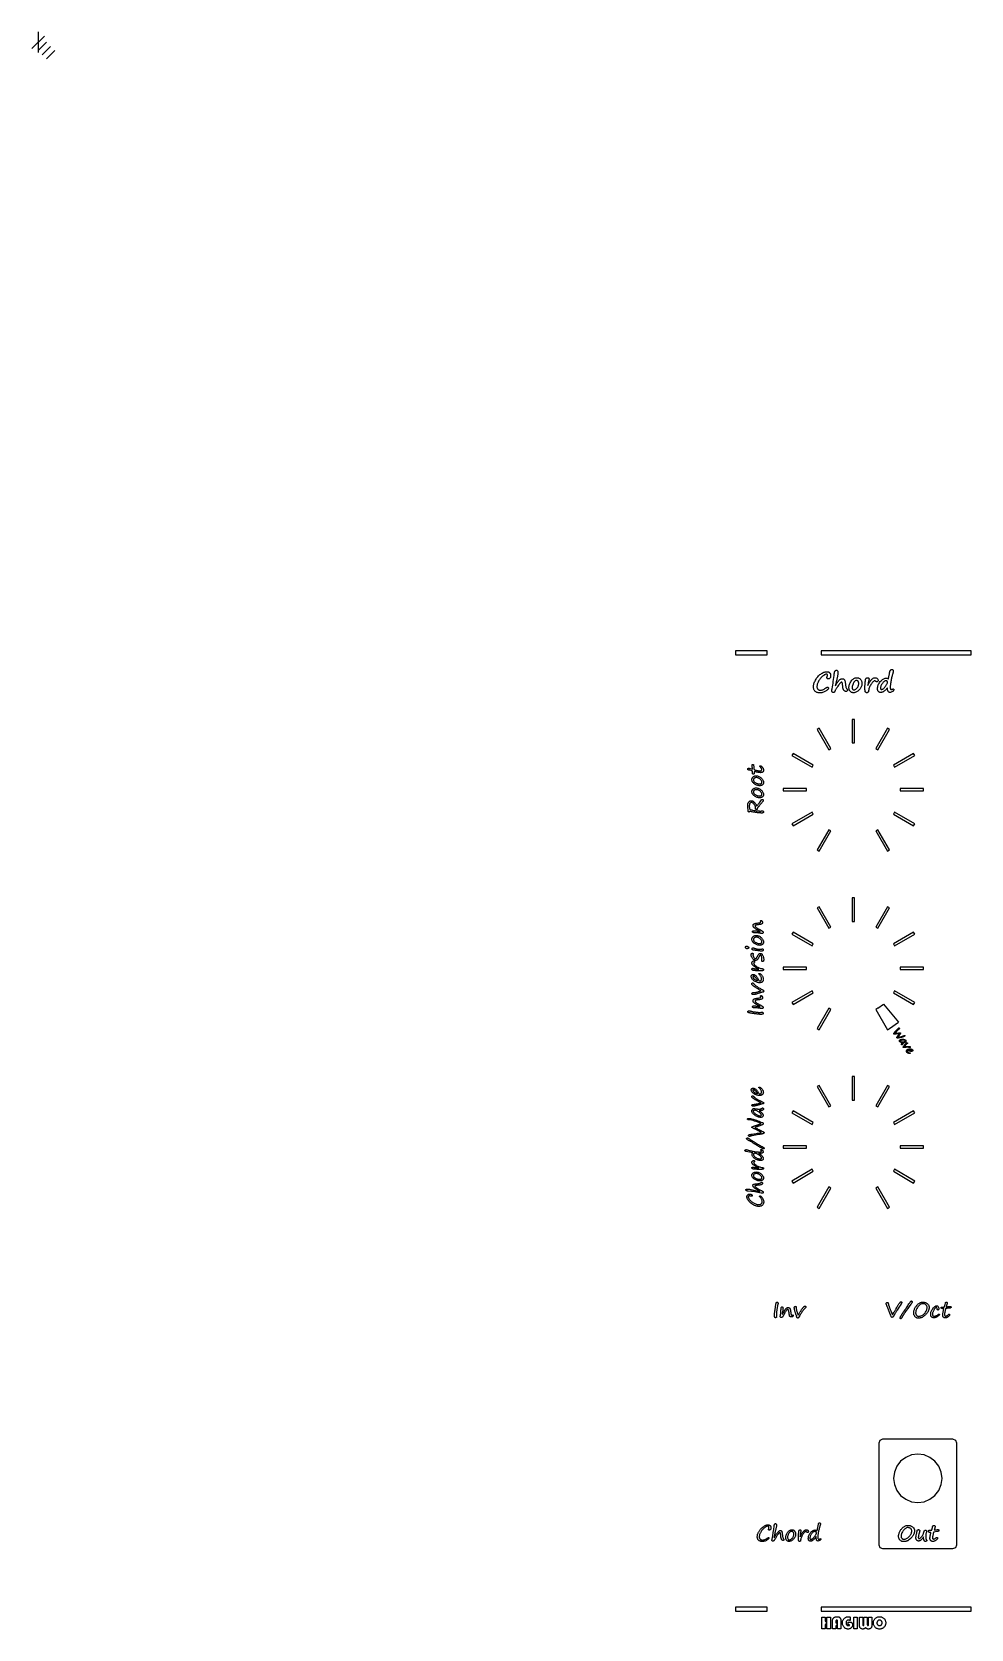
# Model space of a CAD drawing. Extents: x -1 to 127, y -80 to 138.
import ezdxf

# ---------------------------------------------------------------- set-up
doc = ezdxf.new("R2010")
doc.units = 0

msp = doc.modelspace()

# ---------------------------------------------------------------- linework, layer by layer
for p, q in [((99.5487, 53.8566), (95.2288, 53.8566)), ((95.2288, 53.8566), (95.2288, 53.3232)), ((95.2288, 53.3232), (99.5487, 53.3232)), ((99.5487, 53.3232), (99.5487, 53.8566)), ((106.909, 53.8566), (106.909, 53.3232)), ((127.378, 53.8566), (106.909, 53.8566)), ((106.909, 53.3232), (127.378, 53.3232)), ((127.378, 53.3232), (127.378, 53.8566)), ((106.291156, 50.121399), (106.373421, 50.233577)), ((106.373421, 50.233577), (106.460495, 50.340415)), ((106.460495, 50.340415), (106.551842, 50.440308)), ((106.551842, 50.440308), (106.647461, 50.53486)), ((106.647461, 50.53486), (106.747354, 50.623535)), ((106.747354, 50.623535), (106.851519, 50.706333)), ((106.877582, 50.180154), (106.807605, 50.096286)), ((106.851519, 50.706333), (106.957287, 50.781119)), ((106.950231, 50.259749), (106.877582, 50.180154)), ((107.025551, 50.335604), (106.950231, 50.259749)), ((106.957287, 50.781119), (107.063058, 50.84629)), ((107.104079, 50.406651), (107.025551, 50.335604)), ((107.063058, 50.84629), (107.16776, 50.900778)), ((107.183138, 50.471822), (107.104079, 50.406651)), ((107.16776, 50.900778), (107.271392, 50.946185)), ((107.26006, 50.52791), (107.183138, 50.471822)), ((107.334846, 50.575453), (107.26006, 50.52791)), ((107.271392, 50.946185), (107.375024, 50.980907)), ((107.408029, 50.614448), (107.334846, 50.575453)), ((107.375024, 50.980907), (107.477589, 51.006024)), ((107.479079, 50.644897), (107.408029, 50.614448)), ((107.477589, 51.006024), (107.579618, 51.020982)), ((107.548522, 50.666797), (107.479079, 50.644897)), ((107.615829, 50.67961), (107.548522, 50.666797)), ((107.579618, 51.020982), (107.681113, 51.02578)), ((107.681, 50.6839), (107.615829, 50.67961)), ((107.681, 51.0258), (107.739761, 51.023542)), ((107.700851, 50.681774), (107.681095, 50.684031)), ((107.699842, 50.173723), (107.696624, 50.212718)), ((107.697, 50.2127), (107.699258, 50.244752)), ((107.699258, 50.244752), (107.7062, 50.28268)), ((107.709466, 50.139002), (107.699842, 50.173723)), ((107.717954, 50.67644), (107.700851, 50.681774)), ((107.7062, 50.28268), (107.716897, 50.32755)), ((107.716897, 50.32755), (107.732391, 50.378833)), ((107.732375, 50.666816), (107.717954, 50.67644)), ((107.732, 50.3789), (107.746421, 50.431252)), ((107.744116, 50.652931), (107.732375, 50.666816)), ((107.739761, 51.023542), (107.795317, 51.0166)), ((107.753203, 50.635828), (107.744116, 50.652931)), ((107.746421, 50.431252), (107.757118, 50.478793)), ((107.75961, 50.614464), (107.753203, 50.635828)), ((107.757118, 50.478793), (107.762988, 50.522063)), ((107.763871, 50.589346), (107.75961, 50.614464)), ((107.762988, 50.522063), (107.765246, 50.560524)), ((107.765, 50.5605), (107.763871, 50.589346)), ((107.795317, 51.0166), (107.8482, 51.005367)), ((107.8482, 51.005367), (107.897879, 50.989873)), ((107.897879, 50.989873), (107.944353, 50.970118)), ((107.944353, 50.970118), (107.987623, 50.945536)), ((107.987623, 50.945536), (108.028221, 50.91669)), ((108.028221, 50.91669), (108.065615, 50.883038)), ((108.065615, 50.883038), (108.099267, 50.846713)), ((108.12555, 50.168924), (108.086552, 50.132066)), ((108.099267, 50.846713), (108.128649, 50.808785)), ((108.155463, 50.208989), (108.12555, 50.168924)), ((108.128649, 50.808785), (108.153767, 50.769255)), ((108.153767, 50.769255), (108.174059, 50.728657)), ((108.176291, 50.252259), (108.155463, 50.208989)), ((108.174059, 50.728657), (108.189553, 50.685923)), ((108.190712, 50.304608), (108.176291, 50.252259)), ((108.189553, 50.685923), (108.200785, 50.642119)), ((108.200872, 50.371918), (108.190712, 50.304608)), ((108.200785, 50.642119), (108.207728, 50.596713)), ((108.206742, 50.453647), (108.200872, 50.371918)), ((108.209, 50.5498), (108.206742, 50.453647)), ((108.207728, 50.596713), (108.209986, 50.549703)), ((108.609524, 49.962719), (108.644249, 50.227141)), ((108.644249, 50.227141), (108.676298, 50.494769)), ((108.676298, 50.494769), (108.706747, 50.76667)), ((108.707, 50.7667), (108.715015, 50.830268)), ((108.715015, 50.830268), (108.724639, 50.888496)), ((108.724639, 50.888496), (108.736379, 50.941378)), ((108.736379, 50.941378), (108.749192, 50.989455)), ((108.749192, 50.989455), (108.76415, 51.032725)), ((108.76415, 51.032725), (108.78018, 51.070117)), ((108.78018, 51.070117), (108.798355, 51.102702)), ((108.798355, 51.102702), (108.818111, 51.130473)), ((108.818111, 51.130473), (108.858175, 51.174277)), ((108.858175, 51.174277), (108.897172, 51.205792)), ((108.897172, 51.205792), (108.933497, 51.224475)), ((108.933497, 51.224475), (108.968752, 51.230882)), ((108.969, 51.2309), (109.015473, 51.226102)), ((109.015473, 51.226102), (109.05821, 51.212217)), ((109.05821, 51.212217), (109.098275, 51.189244)), ((109.107775, 50.242667), (109.08641, 50.142238)), ((109.098275, 51.189244), (109.134599, 51.156659)), ((109.126994, 50.332944), (109.107775, 50.242667)), ((109.143024, 50.413606), (109.126994, 50.332944)), ((109.134599, 51.156659), (109.165582, 51.116058)), ((109.156373, 50.484653), (109.143024, 50.413606)), ((109.177737, 50.612858), (109.156373, 50.484653)), ((109.165582, 51.116058), (109.187482, 51.068518)), ((109.192695, 50.733051), (109.177737, 50.612858)), ((109.187482, 51.068518), (109.200831, 51.013496)), ((109.201783, 50.845765), (109.192695, 50.733051)), ((109.200831, 51.013496), (109.205121, 50.950995)), ((109.205, 50.951), (109.201783, 50.845765)), ((111.47156, 50.141659), (111.574125, 50.176915)), ((111.574125, 50.176915), (111.680963, 50.198279)), ((111.680963, 50.198279), (111.792074, 50.205221)), ((111.792, 50.2052), (111.867319, 50.201446)), ((111.867319, 50.201446), (111.938902, 50.190778)), ((111.938902, 50.190778), (112.006743, 50.17314)), ((112.006743, 50.17314), (112.070847, 50.148022)), ((113.083023, 50.146527), (113.122017, 50.172181)), ((113.122017, 50.172181), (113.163151, 50.190864)), ((113.163151, 50.190864), (113.205885, 50.201532)), ((113.205885, 50.201532), (113.250756, 50.205285)), ((113.251, 50.2052), (113.29694, 50.201446)), ((113.29694, 50.201446), (113.337004, 50.190778)), ((113.337004, 50.190778), (113.370659, 50.17314)), ((113.370659, 50.17314), (113.398972, 50.148022)), ((114.022948, 50.136308), (114.084379, 50.166757)), ((114.084379, 50.166757), (114.145277, 50.188121)), ((114.145277, 50.188121), (114.205641, 50.200934)), ((114.205641, 50.200934), (114.265469, 50.205195)), ((114.266, 50.2052), (114.354141, 50.198794)), ((114.354141, 50.198794), (114.4332, 50.18011)), ((114.4332, 50.18011), (114.504246, 50.148595)), ((116.095, 50.0236), (116.123846, 50.166229)), ((116.123846, 50.166229), (116.1495, 50.294967)), ((116.1495, 50.294967), (116.171937, 50.409817)), ((116.171937, 50.409817), (116.191692, 50.510779)), ((116.191692, 50.510779), (116.207722, 50.597317)), ((116.207722, 50.597317), (116.221071, 50.669433)), ((116.221071, 50.669433), (116.231768, 50.728194)), ((116.231768, 50.728194), (116.23871, 50.772531)), ((116.239, 50.7726), (116.252349, 50.839374)), ((116.252349, 50.839374), (116.264626, 50.899735)), ((116.264626, 50.899735), (116.276903, 50.954757)), ((116.276903, 50.954757), (116.288643, 51.003903)), ((116.288643, 51.003903), (116.299339, 51.047171)), ((116.299339, 51.047171), (116.309499, 51.084565)), ((116.309499, 51.084565), (116.319659, 51.116081)), ((116.319659, 51.116081), (116.328747, 51.141735)), ((116.328747, 51.141735), (116.349038, 51.185002)), ((116.349038, 51.185002), (116.374692, 51.22293)), ((116.374692, 51.22293), (116.404075, 51.255516)), ((116.404075, 51.255516), (116.438796, 51.283286)), ((116.438796, 51.283286), (116.474585, 51.305187)), ((116.474585, 51.305187), (116.50824, 51.321217)), ((116.533031, 50.206871), (116.505261, 50.079199)), ((116.50824, 51.321217), (116.538689, 51.330304)), ((116.561877, 50.3292), (116.533031, 50.206871)), ((116.538689, 51.330304), (116.567001, 51.333522)), ((116.590723, 50.446187), (116.561877, 50.3292)), ((116.567, 51.3335), (116.610267, 51.328702)), ((116.620105, 50.558367), (116.590723, 50.446187)), ((116.610267, 51.328702), (116.648729, 51.314281)), ((116.650554, 50.665205), (116.620105, 50.558367)), ((116.648729, 51.314281), (116.680781, 51.290235)), ((116.681, 50.7667), (116.650554, 50.665205)), ((116.698229, 50.824923), (116.68059, 50.766698)), ((116.680781, 51.290235), (116.708015, 51.256583)), ((116.713723, 50.876739), (116.698229, 50.824923)), ((116.708015, 51.256583), (116.729379, 51.215449)), ((116.726536, 50.92268), (116.713723, 50.876739)), ((116.737232, 50.962744), (116.726536, 50.92268)), ((116.729379, 51.215449), (116.744337, 51.169509)), ((116.745247, 50.996399), (116.737232, 50.962744)), ((116.744337, 51.169509), (116.753425, 51.11823)), ((116.751118, 51.024169), (116.745247, 50.996399)), ((116.754871, 51.04607), (116.751118, 51.024169)), ((116.753425, 51.11823), (116.756642, 51.062138)), ((116.756, 51.0621), (116.754871, 51.04607)), ((105.85434, 48.856479), (105.850079, 48.955838)), ((105.851, 48.9558), (105.855262, 49.061035)), ((105.867153, 48.763532), (105.85434, 48.856479)), ((105.855262, 49.061035), (105.869147, 49.169476)), ((105.889054, 48.676458), (105.867153, 48.763532)), ((105.869147, 49.169476), (105.891583, 49.280587)), ((105.918966, 48.595796), (105.889054, 48.676458)), ((105.891583, 49.280587), (105.923102, 49.394904)), ((105.957964, 48.520476), (105.918966, 48.595796)), ((105.923102, 49.394904), (105.963166, 49.511891)), ((106.005504, 48.4521), (105.957964, 48.520476)), ((105.963166, 49.511891), (106.012846, 49.63155)), ((106.061596, 48.389599), (106.005504, 48.4521)), ((106.012846, 49.63155), (106.071071, 49.753876)), ((106.126233, 48.332976), (106.061596, 48.389599)), ((106.071071, 49.753876), (106.138378, 49.879411)), ((106.19621, 48.282761), (106.126233, 48.332976)), ((106.138378, 49.879411), (106.212631, 50.003343)), ((106.267793, 48.239493), (106.19621, 48.282761)), ((106.212631, 50.003343), (106.291156, 50.121399)), ((106.340976, 48.203168), (106.267793, 48.239493)), ((106.332676, 49.072783), (106.328922, 48.992657)), ((106.329, 48.9926), (106.331258, 48.941317)), ((106.331258, 48.941317), (106.336592, 48.892171)), ((106.343372, 49.156117), (106.332676, 49.072783)), ((106.336592, 48.892171), (106.346216, 48.845162)), ((106.416295, 48.173253), (106.340976, 48.203168)), ((106.361011, 49.242122), (106.343372, 49.156117)), ((106.346216, 48.845162), (106.359028, 48.799758)), ((106.359028, 48.799758), (106.376131, 48.757021)), ((106.386129, 49.331332), (106.361011, 49.242122)), ((106.376131, 48.757021), (106.396423, 48.71589)), ((106.417647, 49.423746), (106.386129, 49.331332)), ((106.396423, 48.71589), (106.421004, 48.676359)), ((106.492684, 48.149744), (106.416295, 48.173253)), ((106.457175, 49.518832), (106.417647, 49.423746)), ((106.421004, 48.676359), (106.448775, 48.639501)), ((106.448775, 48.639501), (106.480291, 48.605846)), ((106.503116, 49.617121), (106.457175, 49.518832)), ((106.480291, 48.605846), (106.515549, 48.576467)), ((106.570676, 48.133177), (106.492684, 48.149744)), ((106.556535, 49.718616), (106.503116, 49.617121)), ((106.515549, 48.576467), (106.554543, 48.551885)), ((106.554543, 48.551885), (106.596744, 48.531593)), ((106.614763, 49.819578), (106.556535, 49.718616)), ((106.650805, 48.123017), (106.570676, 48.133177)), ((106.596744, 48.531593), (106.642151, 48.516099)), ((106.676194, 49.915731), (106.614763, 49.819578)), ((106.642151, 48.516099), (106.691297, 48.504895)), ((106.732, 48.1198), (106.650805, 48.123017)), ((106.740295, 50.008145), (106.676194, 49.915731)), ((106.691297, 48.504895), (106.743646, 48.497952)), ((106.826164, 48.123568), (106.732681, 48.119843)), ((106.807605, 50.096286), (106.740295, 50.008145)), ((106.743646, 48.497952), (106.799735, 48.495695)), ((106.8, 48.4958), (106.872116, 48.500598)), ((106.920714, 48.134801), (106.826164, 48.123568)), ((106.872116, 48.500598), (106.953314, 48.514483)), ((107.0158, 48.15402), (106.920714, 48.134801)), ((106.953314, 48.514483), (107.043591, 48.537992)), ((107.11142, 48.180718), (107.0158, 48.15402)), ((107.043591, 48.537992), (107.142414, 48.571111)), ((107.208109, 48.214907), (107.11142, 48.180718)), ((107.142414, 48.571111), (107.243909, 48.612245)), ((107.305865, 48.256574), (107.208109, 48.214907)), ((107.243909, 48.612245), (107.341132, 48.659788)), ((107.404155, 48.305717), (107.305865, 48.256574)), ((107.341132, 48.659788), (107.434615, 48.714274)), ((107.503514, 48.362876), (107.404155, 48.305717)), ((107.434615, 48.714274), (107.524359, 48.775172)), ((107.596997, 48.422707), (107.503514, 48.362876)), ((107.524, 48.7752), (107.566734, 48.805649)), ((107.566734, 48.805649), (107.605732, 48.832347)), ((107.677659, 48.479862), (107.596997, 48.422707)), ((107.605732, 48.832347), (107.640987, 48.854784)), ((107.640987, 48.854784), (107.673039, 48.873495)), ((107.673039, 48.873495), (107.701351, 48.887916)), ((107.746569, 48.534351), (107.677659, 48.479862)), ((107.701351, 48.887916), (107.726469, 48.898076)), ((107.72496, 50.108553), (107.709466, 50.139002)), ((107.74686, 50.082391), (107.72496, 50.108553)), ((107.726469, 48.898076), (107.747833, 48.903947)), ((107.802658, 48.5867), (107.746569, 48.534351)), ((107.773586, 50.061563), (107.74686, 50.082391)), ((107.747833, 48.903947), (107.765472, 48.906204)), ((107.766, 48.9061), (107.798052, 48.903842)), ((107.801896, 50.046605), (107.773586, 50.061563)), ((107.798052, 48.903842), (107.825823, 48.897436)), ((107.832878, 50.037517), (107.801896, 50.046605)), ((107.845928, 48.636916), (107.802658, 48.5867)), ((107.825823, 48.897436), (107.848795, 48.887276)), ((107.866, 50.0343), (107.832878, 50.037517)), ((107.87691, 48.684456), (107.845928, 48.636916)), ((107.848795, 48.887276), (107.868015, 48.872854)), ((107.901189, 50.038611), (107.8654, 50.03435)), ((107.868015, 48.872854), (107.882973, 48.853635)), ((107.895594, 48.729863), (107.87691, 48.684456)), ((107.882973, 48.853635), (107.893669, 48.830662)), ((107.893669, 48.830662), (107.900075, 48.803964)), ((107.902, 48.7726), (107.895594, 48.729863)), ((107.900075, 48.803964), (107.902333, 48.772448)), ((107.941789, 50.050352), (107.901189, 50.038611)), ((107.987193, 50.070644), (107.941789, 50.050352)), ((108.037943, 50.098414), (107.987193, 50.070644)), ((108.086552, 50.132066), (108.037943, 50.098414)), ((108.357, 48.396), (108.357564, 48.411494)), ((108.361489, 48.349027), (108.357228, 48.396037)), ((108.357564, 48.411494), (108.360104, 48.433394)), ((108.360104, 48.433394), (108.36383, 48.461707)), ((108.374302, 48.307893), (108.361489, 48.349027)), ((108.36383, 48.461707), (108.369164, 48.496962)), ((108.369164, 48.496962), (108.376106, 48.538096)), ((108.395667, 48.272105), (108.374302, 48.307893)), ((108.376106, 48.538096), (108.384122, 48.586172)), ((108.384122, 48.586172), (108.394282, 48.640658)), ((108.394282, 48.640658), (108.405514, 48.701556)), ((108.425579, 48.242189), (108.395667, 48.272105)), ((108.406, 48.7015), (108.450873, 48.946158)), ((108.46244, 48.21868), (108.425579, 48.242189)), ((108.450873, 48.946158), (108.493607, 49.194556)), ((108.504641, 48.201577), (108.46244, 48.21868)), ((108.493607, 49.194556), (108.534205, 49.446693)), ((108.551648, 48.191417), (108.504641, 48.201577)), ((108.534205, 49.446693), (108.573202, 49.703103)), ((108.604, 48.1882), (108.551648, 48.191417)), ((108.573202, 49.703103), (108.609524, 49.962719)), ((108.636225, 48.191814), (108.604176, 48.188088)), ((108.665608, 48.20251), (108.636225, 48.191814)), ((108.69177, 48.220149), (108.665608, 48.20251)), ((108.715815, 48.24473), (108.69177, 48.220149)), ((108.727555, 48.26076), (108.715815, 48.24473)), ((108.740904, 48.281588), (108.727555, 48.26076)), ((108.755326, 48.30617), (108.740904, 48.281588)), ((108.77082, 48.335016), (108.755326, 48.30617)), ((108.787386, 48.368135), (108.77082, 48.335016)), ((108.805025, 48.405529), (108.787386, 48.368135)), ((108.823708, 48.44666), (108.805025, 48.405529)), ((108.844, 48.4926), (108.823708, 48.44666)), ((108.879912, 48.558395), (108.84412, 48.492691)), ((108.866615, 49.141632), (108.856991, 49.087679)), ((108.857, 49.0877), (108.930716, 49.224453)), ((108.877847, 49.19986), (108.866615, 49.141632)), ((108.890124, 49.262361), (108.877847, 49.19986)), ((108.921579, 48.629978), (108.879912, 48.558395)), ((108.904009, 49.329668), (108.890124, 49.262361)), ((108.919503, 49.401248), (108.904009, 49.329668)), ((108.936069, 49.477103), (108.919503, 49.401248)), ((108.968052, 48.706367), (108.921579, 48.629978)), ((108.930716, 49.224453), (109.00123, 49.349452)), ((108.954245, 49.557765), (108.936069, 49.477103)), ((108.974, 49.6427), (108.954245, 49.557765)), ((109.019868, 48.788098), (108.968052, 48.706367)), ((109.006288, 49.782196), (108.974236, 49.642773)), ((109.00123, 49.349452), (109.069606, 49.463233)), ((109.035667, 49.912004), (109.006288, 49.782196)), ((109.077027, 48.875169), (109.019868, 48.788098)), ((109.062365, 50.032197), (109.035667, 49.912004)), ((109.08641, 50.142238), (109.062365, 50.032197)), ((109.069606, 49.463233), (109.135847, 49.565798)), ((109.138992, 48.967583), (109.077027, 48.875169)), ((109.135847, 49.565798), (109.198878, 49.657145)), ((109.206835, 49.064806), (109.138992, 48.967583)), ((109.198878, 49.657145), (109.259243, 49.736737)), ((109.279484, 49.167905), (109.206835, 49.064806)), ((109.259243, 49.736737), (109.317468, 49.805114)), ((109.351598, 49.26673), (109.279484, 49.167905)), ((109.317468, 49.805114), (109.373023, 49.862272)), ((109.417838, 49.352735), (109.351598, 49.26673)), ((109.373023, 49.862272), (109.427512, 49.910349)), ((109.478203, 49.424848), (109.417838, 49.352735)), ((109.427512, 49.910349), (109.481998, 49.952549)), ((109.532155, 49.484679), (109.478203, 49.424848)), ((109.481998, 49.952549), (109.536486, 49.987807)), ((109.579695, 49.530619), (109.532155, 49.484679)), ((109.536486, 49.987807), (109.591508, 50.017187)), ((109.621363, 49.563738), (109.579695, 49.530619)), ((109.591508, 50.017187), (109.646527, 50.039623)), ((109.656621, 49.583494), (109.621363, 49.563738)), ((109.646527, 50.039623), (109.701549, 50.055653)), ((109.686, 49.5899), (109.656621, 49.583494)), ((109.721702, 49.583403), (109.68591, 49.58981)), ((109.701549, 50.055653), (109.756571, 50.065277)), ((109.752151, 49.563111), (109.721702, 49.583403)), ((109.777269, 49.52999), (109.752151, 49.563111)), ((109.756571, 50.065277), (109.812127, 50.068494)), ((109.796488, 49.483516), (109.777269, 49.52999)), ((109.805039, 49.452534), (109.796488, 49.483516)), ((109.813054, 49.413003), (109.805039, 49.452534)), ((109.812, 50.0685), (109.885716, 50.062094)), ((109.821069, 49.364927), (109.813054, 49.413003)), ((109.829084, 49.308305), (109.821069, 49.364927)), ((109.836563, 49.242598), (109.829084, 49.308305)), ((109.844042, 49.168345), (109.836563, 49.242598)), ((109.851521, 49.085547), (109.844042, 49.168345)), ((109.859, 48.9942), (109.851521, 49.085547)), ((109.866785, 48.917716), (109.859306, 48.994105)), ((109.877481, 48.845602), (109.866785, 48.917716)), ((109.891366, 48.777759), (109.877481, 48.845602)), ((109.885716, 50.062094), (109.95249, 50.041802)), ((109.907933, 48.714725), (109.891366, 48.777759)), ((109.928224, 48.654897), (109.907933, 48.714725)), ((109.951197, 48.599875), (109.928224, 48.654897)), ((109.977895, 48.549128), (109.951197, 48.599875)), ((109.95249, 50.041802), (110.013388, 50.008683)), ((110.007278, 48.502655), (109.977895, 48.549128)), ((110.038793, 48.460987), (110.007278, 48.502655)), ((110.013388, 50.008683), (110.06734, 49.961673)), ((110.071915, 48.424663), (110.038793, 48.460987)), ((110.06734, 49.961673), (110.091922, 49.929621)), ((110.105567, 48.394214), (110.071915, 48.424663)), ((110.091922, 49.929621), (110.114895, 49.886887)), ((110.140825, 48.369096), (110.105567, 48.394214)), ((110.114895, 49.886887), (110.136259, 49.833468)), ((110.136259, 49.833468), (110.155478, 49.769367)), ((110.176614, 48.349877), (110.140825, 48.369096)), ((110.155478, 49.769367), (110.173117, 49.694578)), ((110.173117, 49.694578), (110.189147, 49.608574)), ((110.214008, 48.335991), (110.176614, 48.349877)), ((110.189147, 49.608574), (110.203569, 49.512421)), ((110.203569, 49.512421), (110.215846, 49.405583)), ((110.252469, 48.32744), (110.214008, 48.335991)), ((110.216, 49.4056), (110.226696, 49.304105)), ((110.226696, 49.304105), (110.238437, 49.212758)), ((110.238437, 49.212758), (110.251786, 49.131563)), ((110.251786, 49.131563), (110.266207, 49.060516)), ((110.292, 48.3249), (110.252469, 48.32744)), ((110.266207, 49.060516), (110.298793, 48.936584)), ((110.330881, 48.328066), (110.291353, 48.324877)), ((110.298793, 48.936584), (110.335117, 48.82761)), ((110.367742, 48.338762), (110.330881, 48.328066)), ((110.335117, 48.82761), (110.355945, 48.777931)), ((110.355945, 48.777931), (110.381063, 48.729321)), ((110.402464, 48.355329), (110.367742, 48.338762)), ((110.381063, 48.729321), (110.410445, 48.682311)), ((110.434516, 48.379374), (110.402464, 48.355329)), ((110.410445, 48.682311), (110.443564, 48.636907)), ((110.461751, 48.407686), (110.434516, 48.379374)), ((110.443, 48.6369), (110.466509, 48.601642)), ((110.481506, 48.437066), (110.461751, 48.407686)), ((110.466509, 48.601642), (110.483612, 48.567454)), ((110.493246, 48.468048), (110.481506, 48.437066)), ((110.483612, 48.567454), (110.493772, 48.533265)), ((110.497, 48.5001), (110.493246, 48.468048)), ((110.493772, 48.533265), (110.496961, 48.500146)), ((110.70743, 48.762981), (110.70489, 48.832961)), ((110.705, 48.8329), (110.709798, 48.949353)), ((110.715445, 48.695674), (110.70743, 48.762981)), ((110.709798, 48.949353), (110.724756, 49.065273)), ((110.72933, 48.63104), (110.715445, 48.695674)), ((110.724756, 49.065273), (110.749873, 49.18119)), ((110.748013, 48.569072), (110.72933, 48.63104)), ((110.772595, 48.510311), (110.748013, 48.569072)), ((110.749873, 49.18119), (110.784598, 49.29604)), ((110.801977, 48.454222), (110.772595, 48.510311)), ((110.784598, 49.29604), (110.828935, 49.41089)), ((110.837232, 48.400803), (110.801977, 48.454222)), ((110.828935, 49.41089), (110.883421, 49.525207)), ((110.87783, 48.350057), (110.837232, 48.400803)), ((110.922703, 48.304117), (110.87783, 48.350057)), ((110.883421, 49.525207), (110.948058, 49.638988)), ((110.970246, 48.264052), (110.922703, 48.304117)), ((110.948058, 49.638988), (111.022311, 49.752238)), ((111.020992, 48.230397), (110.970246, 48.264052)), ((111.074411, 48.203163), (111.020992, 48.230397)), ((111.022311, 49.752238), (111.103506, 49.85854)), ((111.131036, 48.181799), (111.074411, 48.203163)), ((111.103506, 49.85854), (111.18951, 49.95042)), ((111.190331, 48.166305), (111.131036, 48.181799)), ((111.156901, 49.002761), (111.149422, 48.877759)), ((111.15, 48.8778), (111.153217, 48.805687)), ((111.153217, 48.805687), (111.163377, 48.73998)), ((111.178801, 49.127227), (111.156901, 49.002761)), ((111.163377, 48.73998), (111.18048, 48.680685)), ((111.215662, 49.251693), (111.178801, 49.127227)), ((111.18048, 48.680685), (111.203989, 48.628335)), ((111.18951, 49.95042), (111.279254, 50.028412)), ((111.252829, 48.157217), (111.190331, 48.166305)), ((111.203989, 48.628335), (111.233371, 48.585601)), ((111.267478, 49.375625), (111.215662, 49.251693)), ((111.233371, 48.585601), (111.26649, 48.554619)), ((111.318, 48.154), (111.252829, 48.157217)), ((111.26649, 48.554619), (111.304418, 48.536444)), ((111.297391, 49.435453), (111.267478, 49.375625)), ((111.279254, 50.028412), (111.373271, 50.09198)), ((111.327307, 49.491008), (111.297391, 49.435453)), ((111.304418, 48.536444), (111.346085, 48.530038)), ((111.40332, 48.158806), (111.318919, 48.154008)), ((111.357222, 49.542291), (111.327307, 49.491008)), ((111.346, 48.53), (111.401019, 48.534262)), ((111.387671, 49.589834), (111.357222, 49.542291)), ((111.373271, 50.09198), (111.47156, 50.141659)), ((111.417584, 49.632568), (111.387671, 49.589834)), ((111.401019, 48.534262), (111.456575, 48.546538)), ((111.487725, 48.172155), (111.40332, 48.158806)), ((111.448566, 49.671563), (111.417584, 49.632568)), ((111.479015, 49.705751), (111.448566, 49.671563)), ((111.456575, 48.546538), (111.512666, 48.567366)), ((111.51, 49.7362), (111.479015, 49.705751)), ((111.57159, 48.195128), (111.487725, 48.172155)), ((111.512, 49.7362), (111.51, 49.7362)), ((111.565912, 49.776845), (111.511957, 49.736247)), ((111.512666, 48.567366), (111.569288, 48.596748)), ((111.623071, 49.806227), (111.565912, 49.776845)), ((111.569288, 48.596748), (111.626447, 48.634673)), ((111.655994, 48.226643), (111.57159, 48.195128)), ((111.683432, 49.82333), (111.623071, 49.806227)), ((111.626447, 48.634673), (111.684675, 48.680613)), ((111.740395, 48.267777), (111.655994, 48.226643)), ((111.747, 49.8292), (111.683432, 49.82333)), ((111.684675, 48.680613), (111.7429, 48.735102)), ((111.824796, 48.317457), (111.740395, 48.267777)), ((111.7429, 48.735102), (111.801661, 48.797603)), ((111.780981, 49.827091), (111.747326, 49.829349)), ((111.812497, 49.821757), (111.780981, 49.827091)), ((111.801661, 48.797603), (111.857217, 48.865443)), ((111.841879, 49.812133), (111.812497, 49.821757)), ((111.909198, 48.376752), (111.824796, 48.317457)), ((111.870192, 49.798784), (111.841879, 49.812133)), ((111.857217, 48.865443), (111.905293, 48.935957)), ((111.895846, 49.781681), (111.870192, 49.798784)), ((111.919891, 49.760853), (111.895846, 49.781681)), ((111.905293, 48.935957), (111.946424, 49.008073)), ((111.993599, 48.444592), (111.909198, 48.376752)), ((111.941791, 49.736272), (111.919891, 49.760853)), ((111.962083, 49.707959), (111.941791, 49.736272)), ((111.946424, 49.008073), (111.979546, 49.082323)), ((111.995735, 49.643325), (111.962083, 49.707959)), ((111.979546, 49.082323), (112.005708, 49.158178)), ((112.074794, 48.519378), (111.993599, 48.444592)), ((112.019781, 49.570139), (111.995735, 49.643325)), ((112.005708, 49.158178), (112.023883, 49.236704)), ((112.034202, 49.488944), (112.019781, 49.570139)), ((112.023883, 49.236704), (112.035087, 49.316832)), ((112.039, 49.3992), (112.034202, 49.488944)), ((112.035087, 49.316832), (112.038841, 49.399097)), ((112.070847, 50.148022), (112.131745, 50.115434)), ((112.149047, 48.598437), (112.074794, 48.519378)), ((112.131745, 50.115434), (112.188367, 50.076439)), ((112.21689, 48.681238), (112.149047, 48.598437)), ((112.188367, 50.076439), (112.241786, 50.029965)), ((112.277788, 48.768309), (112.21689, 48.681238)), ((112.241786, 50.029965), (112.291465, 49.976013)), ((112.33174, 48.859656), (112.277788, 48.768309)), ((112.291465, 49.976013), (112.336339, 49.917252)), ((112.378747, 48.955275), (112.33174, 48.859656)), ((112.336339, 49.917252), (112.375333, 49.856354)), ((112.375333, 49.856354), (112.407919, 49.792253)), ((112.419348, 49.055168), (112.378747, 48.955275)), ((112.407919, 49.792253), (112.435153, 49.725479)), ((112.453, 49.1588), (112.419348, 49.055168)), ((112.435153, 49.725479), (112.455981, 49.655499)), ((112.452, 49.1605), (112.452, 49.1588)), ((112.475521, 49.293883), (112.452548, 49.160336)), ((112.455981, 49.655499), (112.470939, 49.583383)), ((112.470939, 49.583383), (112.47949, 49.508064)), ((112.483, 49.4301), (112.475521, 49.293883)), ((112.47949, 49.508064), (112.482707, 49.430072)), ((112.888, 48.7667), (112.888564, 48.83935)), ((112.888564, 48.83935), (112.889693, 48.923217)), ((112.889767, 48.688297), (112.888638, 48.766822)), ((112.889693, 48.923217), (112.891951, 49.019373)), ((112.892025, 48.615114), (112.889767, 48.688297)), ((112.891951, 49.019373), (112.895168, 49.126744)), ((112.896286, 48.547807), (112.892025, 48.615114)), ((112.895, 49.1267), (112.900334, 49.239414)), ((112.902157, 48.486376), (112.896286, 48.547807)), ((112.900334, 49.239414), (112.909422, 49.364413)), ((112.909099, 48.43082), (112.902157, 48.486376)), ((112.918187, 48.380607), (112.909099, 48.43082)), ((112.909422, 49.364413), (112.921162, 49.501164)), ((112.928883, 48.336267), (112.918187, 48.380607)), ((112.921162, 49.501164), (112.936656, 49.649669)), ((112.94116, 48.297273), (112.928883, 48.336267)), ((112.937, 49.6497), (112.94129, 49.687628)), ((112.955581, 48.263618), (112.94116, 48.297273)), ((112.94129, 49.687628), (112.945043, 49.72128)), ((112.945043, 49.72128), (112.947583, 49.750662)), ((112.947583, 49.750662), (112.949841, 49.77578)), ((112.95, 49.7758), (112.958551, 49.858065)), ((112.971611, 48.234772), (112.955581, 48.263618)), ((112.958551, 49.858065), (112.967103, 49.926975)), ((112.967103, 49.926975), (112.976726, 49.980927)), ((112.990323, 48.21019), (112.971611, 48.234772)), ((112.976726, 49.980927), (112.986886, 50.021525)), ((112.986886, 50.021525), (113.000772, 50.054647)), ((113.011687, 48.189899), (112.990323, 48.21019)), ((113.000772, 50.054647), (113.0216, 50.086162)), ((113.03466, 48.174405), (113.011687, 48.189899)), ((113.0216, 50.086162), (113.048834, 50.117145)), ((113.060314, 48.1632), (113.03466, 48.174405)), ((113.048834, 50.117145), (113.083023, 50.146527)), ((113.088084, 48.156258), (113.060314, 48.1632)), ((113.118, 48.154), (113.088084, 48.156258)), ((113.173523, 48.157708), (113.117968, 48.153955)), ((113.22267, 48.168912), (113.173523, 48.157708)), ((113.265937, 48.188132), (113.22267, 48.168912)), ((113.303331, 48.214294), (113.265937, 48.188132)), ((113.319, 49.4399), (113.273562, 49.156267)), ((113.274, 49.1562), (113.305044, 49.214338)), ((113.334314, 48.250619), (113.303331, 48.214294)), ((113.305, 49.2143), (113.360022, 49.321674)), ((113.330069, 49.502773), (113.319373, 49.439739)), ((113.341302, 49.561001), (113.330069, 49.502773)), ((113.35994, 48.298159), (113.334314, 48.250619)), ((113.354115, 49.614954), (113.341302, 49.561001)), ((113.368, 49.6641), (113.354115, 49.614954)), ((113.378651, 48.35692), (113.35994, 48.298159)), ((113.360022, 49.321674), (113.416111, 49.424236)), ((113.386968, 49.72929), (113.367748, 49.664119)), ((113.392, 48.4269), (113.378651, 48.35692)), ((113.403534, 49.788582), (113.386968, 49.72929)), ((113.411905, 48.556767), (113.391614, 48.426959)), ((113.398972, 50.148022), (113.421408, 50.11864)), ((113.417419, 49.842537), (113.403534, 49.788582)), ((113.439676, 48.683369), (113.411905, 48.556767)), ((113.416111, 49.424236), (113.473269, 49.521459)), ((113.428652, 49.89008), (113.417419, 49.842537)), ((113.421408, 50.11864), (113.436902, 50.088191)), ((113.437739, 49.932281), (113.428652, 49.89008)), ((113.436902, 50.088191), (113.446526, 50.056139)), ((113.444146, 49.96807), (113.437739, 49.932281)), ((113.475467, 48.806232), (113.439676, 48.683369)), ((113.447871, 49.998519), (113.444146, 49.96807)), ((113.446526, 50.056139), (113.449715, 50.02302)), ((113.449, 50.0231), (113.447871, 49.998519)), ((113.473269, 49.521459), (113.531494, 49.613872)), ((113.519271, 48.926425), (113.475467, 48.806232)), ((113.571087, 49.042878), (113.519271, 48.926425)), ((113.531494, 49.613872), (113.590789, 49.700413)), ((113.630915, 49.156659), (113.571087, 49.042878)), ((113.590789, 49.700413), (113.65062, 49.782142)), ((113.698222, 49.266703), (113.630915, 49.156659)), ((113.65062, 49.782142), (113.712052, 49.858531)), ((113.773544, 49.373541), (113.698222, 49.266703)), ((113.712052, 49.858531), (113.77455, 49.930113)), ((113.849934, 49.472364), (113.773544, 49.373541)), ((113.77455, 49.930113), (113.837051, 49.994748)), ((113.837051, 49.994748), (113.899552, 50.050303)), ((113.92098, 49.557835), (113.849934, 49.472364)), ((113.899552, 50.050303), (113.961516, 50.097846)), ((113.986151, 49.630484), (113.92098, 49.557835)), ((113.961516, 50.097846), (114.022948, 50.136308)), ((114.045446, 49.689779), (113.986151, 49.630484)), ((114.098865, 49.735719), (114.045446, 49.689779)), ((114.146941, 49.768838), (114.098865, 49.735719)), ((114.189142, 49.788594), (114.146941, 49.768838)), ((114.226, 49.795), (114.189142, 49.788594)), ((114.246738, 49.791772), (114.22591, 49.794989)), ((114.270783, 49.781612), (114.246738, 49.791772)), ((114.298018, 49.764509), (114.270783, 49.781612)), ((114.329, 49.741), (114.298018, 49.764509)), ((114.376483, 49.704682), (114.329473, 49.741007)), ((114.426162, 49.679028), (114.376483, 49.704682)), ((114.478511, 49.663534), (114.426162, 49.679028)), ((114.533, 49.6582), (114.478511, 49.663534)), ((114.504246, 50.148595), (114.566214, 50.104791)), ((114.565671, 49.661945), (114.532552, 49.658219)), ((114.595584, 49.673713), (114.565671, 49.661945)), ((114.566214, 50.104791), (114.61696, 50.052442)), ((114.620701, 49.692933), (114.595584, 49.673713)), ((114.604329, 48.668533), (114.602636, 48.725692)), ((114.603, 48.7255), (114.60887, 48.84409)), ((114.610199, 48.614048), (114.604329, 48.668533)), ((114.60887, 48.84409), (114.627045, 48.962146)), ((114.619287, 48.561695), (114.610199, 48.614048)), ((114.61696, 50.052442), (114.653821, 49.995817)), ((114.6321, 48.512549), (114.619287, 48.561695)), ((114.642602, 49.719631), (114.620701, 49.692933)), ((114.627045, 48.962146), (114.657491, 49.080199)), ((114.648666, 48.465542), (114.6321, 48.512549)), ((114.659704, 49.752216), (114.642602, 49.719631)), ((114.668958, 48.421205), (114.648666, 48.465542)), ((114.653821, 49.995817), (114.675185, 49.933849)), ((114.657491, 49.080199), (114.699695, 49.198255)), ((114.672517, 49.787472), (114.659704, 49.752216)), ((114.692467, 48.379005), (114.668958, 48.421205)), ((114.67946, 49.825933), (114.672517, 49.787472)), ((114.675185, 49.933849), (114.682664, 49.867612)), ((114.682, 49.8676), (114.67946, 49.825933)), ((114.720238, 48.340007), (114.692467, 48.379005)), ((114.699695, 49.198255), (114.753647, 49.316311)), ((114.750687, 48.304219), (114.720238, 48.340007)), ((114.783808, 48.27377), (114.750687, 48.304219)), ((114.753647, 49.316311), (114.820421, 49.433831)), ((114.81853, 48.247608), (114.783808, 48.27377)), ((114.856458, 48.226243), (114.81853, 48.247608)), ((114.820421, 49.433831), (114.898946, 49.551354)), ((114.895986, 48.209677), (114.856458, 48.226243)), ((114.938187, 48.197937), (114.895986, 48.209677)), ((114.898946, 49.551354), (114.989224, 49.668341)), ((114.982526, 48.190458), (114.938187, 48.197937)), ((115.029, 48.1882), (114.982526, 48.190458)), ((114.989224, 49.668341), (115.08591, 49.778382)), ((115.016902, 48.849488), (115.01264, 48.773633)), ((115.013, 48.7736), (115.015258, 48.732466)), ((115.015258, 48.732466), (115.021128, 48.697211)), ((115.028642, 48.927478), (115.016902, 48.849488)), ((115.021128, 48.697211), (115.031288, 48.666762)), ((115.048934, 49.007073), (115.028642, 48.927478)), ((115.088057, 48.190808), (115.028762, 48.188268)), ((115.031288, 48.666762), (115.04571, 48.642181)), ((115.04571, 48.642181), (115.063885, 48.622961)), ((115.076705, 49.088804), (115.048934, 49.007073)), ((115.063885, 48.622961), (115.086321, 48.609612)), ((115.11303, 49.172136), (115.076705, 49.088804)), ((115.08591, 49.778382), (115.183133, 49.873468)), ((115.086321, 48.609612), (115.112483, 48.601061)), ((115.146818, 48.198287), (115.088057, 48.190808)), ((115.112483, 48.601061), (115.142932, 48.598521)), ((115.156833, 49.257607), (115.11303, 49.172136)), ((115.143, 48.5984), (115.199092, 48.60427)), ((115.206113, 48.2111), (115.146818, 48.198287)), ((115.209183, 49.344681), (115.156833, 49.257607)), ((115.183133, 49.873468), (115.280355, 49.953597)), ((115.199092, 48.60427), (115.25785, 48.622982)), ((115.264872, 48.228739), (115.206113, 48.2111)), ((115.269011, 49.433888), (115.209183, 49.344681)), ((115.25785, 48.622982), (115.319282, 48.65343)), ((115.324166, 48.251175), (115.264872, 48.228739)), ((115.332581, 49.51829), (115.269011, 49.433888)), ((115.280355, 49.953597), (115.378112, 50.019837)), ((115.319282, 48.65343), (115.383385, 48.696167)), ((115.382928, 48.278946), (115.324166, 48.251175)), ((115.396149, 49.592009), (115.332581, 49.51829)), ((115.378112, 50.019837), (115.475868, 50.071117)), ((115.441689, 48.312065), (115.382928, 48.278946)), ((115.383385, 48.696167), (115.450159, 48.751187)), ((115.45865, 49.653974), (115.396149, 49.592009)), ((115.500984, 48.349993), (115.441689, 48.312065)), ((115.450159, 48.751187), (115.519069, 48.818496)), ((115.520081, 49.704723), (115.45865, 49.653974)), ((115.475868, 50.071117), (115.57416, 50.107442)), ((115.559743, 48.392727), (115.500984, 48.349993)), ((115.519069, 48.818496), (115.591185, 48.898089)), ((115.581513, 49.744251), (115.520081, 49.704723)), ((115.618504, 48.440803), (115.559743, 48.392727)), ((115.57416, 50.107442), (115.672983, 50.129342)), ((115.641874, 49.772563), (115.581513, 49.744251)), ((115.591185, 48.898089), (115.665971, 48.989969)), ((115.677265, 48.493689), (115.618504, 48.440803)), ((115.701705, 49.78913), (115.641874, 49.772563)), ((115.665971, 48.989969), (115.737551, 49.085055)), ((115.672983, 50.129342), (115.771809, 50.136821)), ((115.735491, 48.551914), (115.677265, 48.493689)), ((115.761, 49.795), (115.701705, 49.78913)), ((115.794252, 48.614948), (115.735491, 48.551914)), ((115.737551, 49.085055), (115.798983, 49.175332)), ((115.805419, 49.791269), (115.761082, 49.794994)), ((115.771, 50.1369), (115.826022, 50.135207)), ((115.853013, 48.682792), (115.794252, 48.614948)), ((115.798983, 49.175332), (115.851335, 49.260803)), ((115.845484, 49.780572), (115.805419, 49.791269)), ((115.826022, 50.135207), (115.876768, 50.129873)), ((115.881272, 49.761889), (115.845484, 49.780572)), ((115.851335, 49.260803), (115.894602, 49.340395)), ((115.911239, 48.755975), (115.853013, 48.682792)), ((115.876768, 50.129873), (115.923245, 50.120785)), ((115.912257, 49.736235), (115.881272, 49.761889)), ((115.894602, 49.340395), (115.927721, 49.415181)), ((115.97, 48.8345), (115.911239, 48.755975)), ((115.937375, 49.70632), (115.912257, 49.736235)), ((115.923245, 50.120785), (115.965979, 50.108508)), ((115.927721, 49.415181), (115.95123, 49.485161)), ((115.95555, 49.675338), (115.937375, 49.70632)), ((115.95123, 49.485161), (115.965652, 49.549798)), ((115.966246, 49.642752), (115.95555, 49.675338)), ((115.965652, 49.549798), (115.97045, 49.609093)), ((115.965979, 50.108508), (116.00444, 50.092478)), ((115.966217, 48.76765), (115.970478, 48.834423)), ((115.966217, 48.703546), (115.966217, 48.76765)), ((115.969406, 48.642115), (115.966217, 48.703546)), ((115.97, 49.6091), (115.966246, 49.642752)), ((115.976349, 48.583356), (115.969406, 48.642115)), ((115.987045, 48.527264), (115.976349, 48.583356)), ((116.00093, 48.473845), (115.987045, 48.527264)), ((116.019077, 48.423099), (116.00093, 48.473845)), ((116.00444, 50.092478), (116.038628, 50.073259)), ((116.040441, 48.375023), (116.019077, 48.423099)), ((116.038628, 50.073259), (116.068544, 50.050286)), ((116.065023, 48.331219), (116.040441, 48.375023)), ((116.092257, 48.293291), (116.065023, 48.331219)), ((116.068544, 50.050286), (116.094706, 50.023588)), ((116.12217, 48.261239), (116.092257, 48.293291)), ((116.154222, 48.235077), (116.12217, 48.261239)), ((116.18841, 48.214249), (116.154222, 48.235077)), ((116.225802, 48.199828), (116.18841, 48.214249)), ((116.265333, 48.19074), (116.225802, 48.199828)), ((116.307, 48.1882), (116.265333, 48.19074)), ((116.388163, 48.19621), (116.306967, 48.188195)), ((116.346, 48.9157), (116.348258, 48.84145)), ((116.347696, 49.002278), (116.346003, 48.915738)), ((116.352494, 49.096295), (116.347696, 49.002278)), ((116.348258, 48.84145), (116.354664, 48.776813)), ((116.361045, 49.197254), (116.352494, 49.096295)), ((116.354664, 48.776813), (116.364824, 48.722324)), ((116.372249, 49.305162), (116.361045, 49.197254)), ((116.364824, 48.722324), (116.379782, 48.677987)), ((116.387207, 49.420546), (116.372249, 49.305162)), ((116.379782, 48.677987), (116.398493, 48.643265)), ((116.405382, 49.542875), (116.387207, 49.420546)), ((116.472031, 48.219183), (116.388163, 48.19621)), ((116.398493, 48.643265), (116.422002, 48.618148)), ((116.426746, 49.67215), (116.405382, 49.542875)), ((116.422002, 48.618148), (116.449237, 48.60319)), ((116.451328, 49.808901), (116.426746, 49.67215)), ((116.449237, 48.60319), (116.480755, 48.598392)), ((116.478026, 49.946721), (116.451328, 49.808901)), ((116.558035, 48.25818), (116.472031, 48.219183)), ((116.505261, 50.079199), (116.478026, 49.946721)), ((116.481, 48.5984), (116.516255, 48.600658)), ((116.516255, 48.600658), (116.55258, 48.6076)), ((116.55258, 48.6076), (116.589974, 48.618297)), ((116.646176, 48.312666), (116.558035, 48.25818)), ((116.589974, 48.618297), (116.628436, 48.633791)), ((116.628, 48.6337), (116.664325, 48.648121)), ((116.688376, 48.344182), (116.646176, 48.312666)), ((116.664325, 48.648121), (116.694237, 48.658818)), ((116.724701, 48.375167), (116.688376, 48.344182)), ((116.694237, 48.658818), (116.718819, 48.664688)), ((116.718819, 48.664688), (116.73753, 48.666946)), ((116.75515, 48.406683), (116.724701, 48.375167)), ((116.738, 48.6668), (116.758292, 48.665107)), ((116.780268, 48.437665), (116.75515, 48.406683)), ((116.758292, 48.665107), (116.775931, 48.660309)), ((116.775931, 48.660309), (116.790888, 48.652294)), ((116.800023, 48.469183), (116.780268, 48.437665)), ((116.790888, 48.652294), (116.803165, 48.641061)), ((116.813909, 48.500699), (116.800023, 48.469183)), ((116.803165, 48.641061), (116.812789, 48.626104)), ((116.812789, 48.626104), (116.819732, 48.608465)), ((116.82246, 48.531684), (116.813909, 48.500699)), ((116.819732, 48.608465), (116.823485, 48.5871)), ((116.825, 48.5632), (116.82246, 48.531684)), ((116.823485, 48.5871), (116.825179, 48.563055)), ((111.464, 44.5179), (111.144, 44.5179)), ((111.144, 44.5179), (111.144, 41.3178)), ((111.464, 41.3178), (111.464, 44.5179)), ((106.642, 43.3117), (106.364858, 43.15168)), ((106.365, 43.1517), (107.96492, 40.38056)), ((108.242, 40.5405), (106.64208, 43.31164)), ((115.965, 43.3117), (114.3648, 40.54056)), ((114.642, 40.3805), (116.2422, 43.15164)), ((116.242, 43.1517), (115.965, 43.3117)), ((103.07, 39.8564), (102.90998, 39.579258)), ((102.91, 39.5793), (105.68114, 37.97938)), ((105.841, 38.2565), (103.06986, 39.85642)), ((107.965, 40.3805), (108.242142, 40.54052)), ((111.144, 41.3178), (111.464, 41.3178)), ((114.365, 40.5405), (114.642142, 40.38048)), ((119.537, 39.8564), (116.76558, 38.25648)), ((116.926, 37.9794), (119.69742, 39.57932)), ((119.697, 39.5793), (119.53698, 39.856442)), ((96.885391, 37.707723), (96.882851, 37.731768)), ((96.8829, 37.7318), (96.885863, 37.760914)), ((96.892559, 37.685794), (96.885391, 37.707723)), ((96.885863, 37.760914), (96.893878, 37.786229)), ((96.904385, 37.665954), (96.892559, 37.685794)), ((96.893878, 37.786229), (96.907792, 37.808581)), ((96.920838, 37.648231), (96.904385, 37.665954)), ((96.907792, 37.808581), (96.927209, 37.827151)), ((96.942372, 37.632624), (96.920838, 37.648231)), ((96.927209, 37.827151), (96.949137, 37.841912)), ((96.968534, 37.61871), (96.942372, 37.632624)), ((96.949137, 37.841912), (96.970219, 37.85289)), ((96.999335, 37.607308), (96.968534, 37.61871)), ((96.970219, 37.85289), (96.990483, 37.859212)), ((96.990483, 37.859212), (97.0099, 37.861187)), ((97.0352, 37.5976), (96.999335, 37.607308)), ((97.0099, 37.8613), (97.017915, 37.860453)), ((97.017915, 37.860453), (97.030982, 37.857913)), ((97.030982, 37.857913), (97.049129, 37.853257)), ((97.189613, 37.560831), (97.035181, 37.59754)), ((97.049129, 37.853257), (97.073174, 37.847358)), ((97.073174, 37.847358), (97.101868, 37.839343)), ((97.101868, 37.839343), (97.136465, 37.830058)), ((97.136465, 37.830058), (97.176129, 37.818656)), ((97.176129, 37.818656), (97.220853, 37.805589)), ((97.34573, 37.51948), (97.189613, 37.560831)), ((97.221, 37.8055), (97.53088, 37.715753)), ((97.382862, 37.508925), (97.34573, 37.51948)), ((97.416195, 37.498793), (97.382862, 37.508925)), ((97.445309, 37.489508), (97.416195, 37.498793)), ((97.470624, 37.481069), (97.445309, 37.489508)), ((97.491734, 37.473054), (97.470624, 37.481069)), ((97.4769, 38.2082), (97.478029, 38.257569)), ((97.4782, 38.162601), (97.477071, 38.208168)), ((97.478029, 38.257569), (97.481839, 38.29723)), ((97.481586, 38.111544), (97.4782, 38.162601)), ((97.487485, 38.055427), (97.481586, 38.111544)), ((97.481839, 38.29723), (97.487737, 38.326344)), ((97.4955, 37.9934), (97.487485, 38.055427)), ((97.487737, 38.326344), (97.496599, 38.345761)), ((97.508611, 37.465463), (97.491734, 37.473054)), ((97.51497, 37.859259), (97.495553, 37.993436)), ((97.496599, 38.345761), (97.508424, 38.358432)), ((97.508424, 38.358432), (97.524454, 38.367294)), ((97.521706, 37.458717), (97.508611, 37.465463)), ((97.531, 37.7158), (97.51497, 37.859259)), ((97.530568, 37.452819), (97.521706, 37.458717)), ((97.524454, 38.367294), (97.543871, 38.372769)), ((97.542393, 37.440994), (97.530568, 37.452819)), ((97.551255, 37.42835), (97.542393, 37.440994)), ((97.543871, 38.372769), (97.56707, 38.374463)), ((97.556307, 37.414437), (97.551255, 37.42835)), ((97.558, 37.4001), (97.556307, 37.414437)), ((97.5579, 37.1079), (97.5579, 37.4003)), ((97.559212, 37.088208), (97.558083, 37.107625)), ((97.562994, 37.070908), (97.559212, 37.088208)), ((97.568893, 37.056571), (97.562994, 37.070908)), ((97.5672, 38.3744), (97.594632, 38.37186)), ((97.594632, 38.37186), (97.618254, 38.364268)), ((97.618254, 38.364268), (97.638941, 38.351596)), ((97.638941, 38.351596), (97.656664, 38.333873)), ((97.656664, 38.333873), (97.670578, 38.311098)), ((97.670578, 38.311098), (97.681133, 38.283666)), ((97.681133, 38.283666), (97.688725, 38.250753)), ((97.688725, 38.250753), (97.69293, 38.21278)), ((97.693, 38.2128), (97.700168, 38.111113)), ((97.700168, 38.111113), (97.708607, 38.013645)), ((97.708607, 38.013645), (97.717892, 37.919973)), ((97.717892, 37.919973), (97.72887, 37.830522)), ((97.72887, 37.830522), (97.734345, 37.789594)), ((97.734345, 37.789594), (97.739821, 37.753306)), ((97.739821, 37.753306), (97.745296, 37.722505)), ((97.754724, 37.09295), (97.739964, 37.068058)), ((97.745296, 37.722505), (97.749952, 37.696343)), ((97.749952, 37.696343), (97.754581, 37.675656)), ((97.754581, 37.675656), (97.759209, 37.659625)), ((97.765703, 37.122907), (97.754724, 37.09295)), ((97.759209, 37.659625), (97.763414, 37.648647)), ((97.7609, 37.3424), (97.774164, 37.199596)), ((97.762241, 37.356871), (97.761112, 37.342534)), ((97.766446, 37.367426), (97.762241, 37.356871)), ((97.763414, 37.648647), (97.767224, 37.642749)), ((97.772024, 37.158772), (97.765703, 37.122907)), ((97.773192, 37.373324), (97.766446, 37.367426)), ((97.767224, 37.642749), (97.776086, 37.638544)), ((97.774, 37.1997), (97.772024, 37.158772)), ((97.7829, 37.3753), (97.773192, 37.373324)), ((97.776086, 37.638544), (97.794233, 37.632222)), ((97.802711, 37.374414), (97.782871, 37.375261)), ((97.794233, 37.632222), (97.822503, 37.624207)), ((97.830143, 37.371028), (97.802711, 37.374414)), ((97.822503, 37.624207), (97.860476, 37.614498)), ((97.865584, 37.365976), (97.830143, 37.371028)), ((97.860476, 37.614498), (97.908158, 37.602673)), ((97.908623, 37.358807), (97.865584, 37.365976)), ((97.908158, 37.602673), (97.965962, 37.589183)), ((97.959677, 37.349099), (97.908623, 37.358807)), ((98.018749, 37.337697), (97.959677, 37.349099)), ((97.965962, 37.589183), (98.033052, 37.573576)), ((98.085416, 37.324207), (98.018749, 37.337697)), ((98.033052, 37.573576), (98.110265, 37.556276)), ((98.1601, 37.3086), (98.085416, 37.324207)), ((98.110265, 37.556276), (98.188746, 37.538976)), ((98.236427, 37.292383), (98.160055, 37.308413)), ((98.188746, 37.538976), (98.260055, 37.524215)), ((98.307734, 37.278469), (98.236427, 37.292383)), ((98.260055, 37.524215), (98.323769, 37.511967)), ((98.373556, 37.266644), (98.307734, 37.278469)), ((98.323769, 37.511967), (98.38073, 37.501412)), ((98.434316, 37.257359), (98.373556, 37.266644)), ((98.38073, 37.501412), (98.430519, 37.493397)), ((98.430519, 37.493397), (98.473135, 37.487922)), ((98.490012, 37.249767), (98.434316, 37.257359)), ((98.473135, 37.487922), (98.508156, 37.484535)), ((98.540646, 37.244292), (98.490012, 37.249767)), ((98.508156, 37.484535), (98.536426, 37.483406)), ((98.5301, 38.1238), (98.534305, 38.150809)), ((98.535194, 38.098486), (98.530142, 38.123801)), ((98.534305, 38.150809), (98.546977, 38.170226)), ((98.549954, 38.068105), (98.535194, 38.098486)), ((98.5364, 37.4833), (98.574376, 37.484147)), ((98.586216, 37.241329), (98.540646, 37.244292)), ((98.546977, 38.170226), (98.568482, 38.181627)), ((98.574423, 38.033084), (98.549954, 38.068105)), ((98.568482, 38.181627), (98.59802, 38.185437)), ((98.574376, 37.484147), (98.608973, 37.48584)), ((98.6086, 37.993), (98.574423, 38.033084)), ((98.6263, 37.2402), (98.586216, 37.241329)), ((98.598, 38.1854), (98.625855, 38.182437)), ((98.653343, 37.939353), (98.608619, 37.992938)), ((98.608973, 37.48584), (98.640619, 37.489227)), ((98.625855, 38.182437), (98.655393, 38.173152)), ((98.676972, 37.241476), (98.626338, 37.240347)), ((98.640619, 37.489227), (98.668474, 37.493855)), ((98.692583, 37.88914), (98.653343, 37.939353)), ((98.655393, 38.173152), (98.687038, 38.157545)), ((98.668474, 37.493855), (98.693366, 37.49933)), ((98.724227, 37.245709), (98.676972, 37.241476)), ((98.687038, 38.157545), (98.720371, 38.136039)), ((98.725496, 37.841461), (98.692583, 37.88914)), ((98.693366, 37.49933), (98.714448, 37.506499)), ((98.714448, 37.506499), (98.732595, 37.514937)), ((98.720371, 38.136039), (98.755816, 38.108607)), ((98.76811, 37.252455), (98.724227, 37.245709)), ((98.752505, 37.797158), (98.725496, 37.841461)), ((98.732595, 37.514937), (98.747355, 37.524646)), ((98.747355, 37.524646), (98.770554, 37.548268)), ((98.773191, 37.755807), (98.752505, 37.797158)), ((98.755816, 38.108607), (98.793368, 38.07443)), ((98.808617, 37.26174), (98.76811, 37.252455)), ((98.770554, 37.548268), (98.787008, 37.576958)), ((98.788375, 37.71741), (98.773191, 37.755807)), ((98.787008, 37.576958), (98.796716, 37.610715)), ((98.797237, 37.682389), (98.788375, 37.71741)), ((98.793368, 38.07443), (98.832608, 38.034346)), ((98.796716, 37.610715), (98.800103, 37.649955)), ((98.8002, 37.6499), (98.797237, 37.682389)), ((98.846169, 37.27396), (98.808617, 37.26174)), ((98.832608, 38.034346), (98.873957, 37.988353)), ((98.880347, 37.28872), (98.846169, 37.27396)), ((98.873957, 37.988353), (98.91362, 37.938986)), ((98.911148, 37.30602), (98.880347, 37.28872)), ((98.939004, 37.326284), (98.911148, 37.30602)), ((98.91362, 37.938986), (98.947797, 37.889197)), ((98.963472, 37.349059), (98.939004, 37.326284)), ((98.947797, 37.889197), (98.976911, 37.839407)), ((98.984554, 37.374798), (98.963472, 37.349059)), ((98.976911, 37.839407), (99.000957, 37.788776)), ((99.002701, 37.403068), (98.984554, 37.374798)), ((99.000957, 37.788776), (99.019527, 37.738143)), ((99.017038, 37.43387), (99.002701, 37.403068)), ((99.02844, 37.467623), (99.017038, 37.43387)), ((99.019527, 37.738143), (99.032594, 37.68751)), ((99.036878, 37.503912), (99.02844, 37.467623)), ((99.032594, 37.68751), (99.040609, 37.636032)), ((99.041507, 37.542728), (99.036878, 37.503912)), ((99.040609, 37.636032), (99.043149, 37.584555)), ((99.0432, 37.5845), (99.041507, 37.542728)), ((105.681, 37.9794), (105.84102, 38.256542)), ((116.766, 38.2565), (116.92602, 37.979358)), ((97.4499, 36.2968), (97.45244, 36.352497)), ((97.455433, 36.212041), (97.449958, 36.296851)), ((97.45244, 36.352497), (97.460878, 36.405238)), ((97.47231, 36.130608), (97.455433, 36.212041)), ((97.460878, 36.405238), (97.474369, 36.455451)), ((97.500165, 36.052125), (97.47231, 36.130608)), ((97.474369, 36.455451), (97.493786, 36.50313)), ((97.493786, 36.50313), (97.518254, 36.547856)), ((97.493786, 34.85583), (97.518254, 34.900556)), ((97.538982, 35.9766), (97.500165, 36.052125)), ((97.518254, 36.547856), (97.548212, 36.590048)), ((97.518254, 34.900556), (97.548212, 34.942748)), ((97.589195, 35.904026), (97.538982, 35.9766)), ((97.548212, 36.590048), (97.583656, 36.629712)), ((97.548212, 34.942748), (97.583656, 34.982412)), ((97.577754, 37.045169), (97.568893, 37.056571)), ((97.588733, 37.035884), (97.577754, 37.045169)), ((97.583656, 36.629712), (97.624584, 36.66642)), ((97.583656, 34.982412), (97.624584, 35.01912)), ((97.602223, 37.029139), (97.588733, 37.035884)), ((97.650375, 35.834405), (97.589195, 35.904026)), ((97.61783, 37.025329), (97.602223, 37.029139)), ((97.6364, 37.0242), (97.61783, 37.025329)), ((97.624584, 36.66642), (97.669311, 36.699754)), ((97.624584, 35.01912), (97.669311, 35.052454)), ((97.668655, 37.027135), (97.636586, 37.024172)), ((97.722528, 35.768159), (97.650375, 35.834405)), ((97.66767, 36.295598), (97.665976, 36.261841)), ((97.666, 36.2618), (97.670628, 36.20526)), ((97.672721, 36.327664), (97.66767, 36.295598)), ((97.696925, 37.035151), (97.668655, 37.027135)), ((97.669311, 36.699754), (97.716145, 36.728447)), ((97.669311, 35.052454), (97.716145, 35.081147)), ((97.670628, 36.20526), (97.683724, 36.15083)), ((97.681583, 36.358045), (97.672721, 36.327664)), ((97.693803, 36.386736), (97.681583, 36.358045)), ((97.683724, 36.15083), (97.706076, 36.098089)), ((97.708987, 36.413321), (97.693803, 36.386736)), ((97.720547, 37.049064), (97.696925, 37.035151)), ((97.706076, 36.098089), (97.737298, 36.047876)), ((97.72798, 36.438213), (97.708987, 36.413321)), ((97.716145, 36.728447), (97.765512, 36.752916)), ((97.716145, 35.081147), (97.765512, 35.105616)), ((97.739964, 37.068058), (97.720547, 37.049064)), ((97.806071, 35.704868), (97.722528, 35.768159)), ((97.750756, 36.461412), (97.72798, 36.438213)), ((97.737298, 36.047876), (97.777385, 35.999353)), ((97.776494, 36.482945), (97.750756, 36.461412)), ((97.765512, 36.752916), (97.816568, 36.772756)), ((97.765512, 35.105616), (97.816568, 35.125456)), ((97.805185, 36.502362), (97.776494, 36.482945)), ((97.777385, 35.999353), (97.826751, 35.952939)), ((97.835987, 36.518816), (97.805185, 36.502362)), ((97.895522, 35.647063), (97.806071, 35.704868)), ((97.816568, 36.772756), (97.869731, 36.788363)), ((97.816568, 35.125456), (97.869731, 35.141063)), ((97.826751, 35.952939), (97.884556, 35.908215)), ((97.868899, 36.533152), (97.835987, 36.518816)), ((97.90392, 36.544554), (97.868899, 36.533152)), ((97.90392, 34.897354), (97.868899, 34.885952)), ((97.869731, 36.788363), (97.925007, 36.799341)), ((97.869731, 35.141063), (97.925007, 35.152041)), ((97.884556, 35.908215), (97.951645, 35.86602)), ((97.984975, 35.596853), (97.895522, 35.647063)), ((97.941049, 36.553839), (97.90392, 36.544554)), ((97.941049, 34.906639), (97.90392, 34.897354)), ((97.925007, 36.799341), (97.982391, 36.806086)), ((97.925007, 35.152041), (97.982391, 35.158786)), ((97.980289, 36.560161), (97.941049, 36.553839)), ((97.980289, 34.912961), (97.941049, 34.906639)), ((97.951645, 35.86602), (98.022531, 35.827201)), ((98.021641, 36.563971), (97.980289, 36.560161)), ((98.021641, 34.916771), (97.980289, 34.912961)), ((97.982391, 36.806086), (98.041883, 36.808062)), ((97.982391, 35.158786), (98.041883, 35.160762)), ((98.074848, 35.554658), (97.984975, 35.596853)), ((98.0651, 36.5651), (98.021641, 36.563971)), ((98.0651, 34.9179), (98.021641, 34.916771)), ((98.022531, 35.827201), (98.092996, 35.793868)), ((98.0419, 36.8082), (98.133461, 36.803572)), ((98.0419, 35.1609), (98.133461, 35.156272)), ((98.136459, 36.561715), (98.06515, 36.565102)), ((98.136459, 34.914515), (98.06515, 34.917902)), ((98.165143, 35.519637), (98.074848, 35.554658)), ((98.092996, 35.793868), (98.162194, 35.765597)), ((98.133461, 36.803572), (98.223335, 36.790081)), ((98.133461, 35.156272), (98.223335, 35.142753)), ((98.206501, 36.551583), (98.136459, 36.561715)), ((98.206501, 34.904383), (98.136459, 34.914515)), ((98.162194, 35.765597), (98.230548, 35.742399)), ((98.25586, 35.492629), (98.165143, 35.519637)), ((98.274432, 36.534706), (98.206501, 36.551583)), ((98.274432, 34.887506), (98.206501, 34.904383)), ((98.223335, 36.790081), (98.311521, 36.766883)), ((98.223335, 35.142753), (98.311521, 35.119555)), ((98.230548, 35.742399), (98.298059, 35.724252)), ((98.346998, 35.473635), (98.25586, 35.492629)), ((98.341098, 36.511508), (98.274432, 36.534706)), ((98.298059, 35.724252), (98.365146, 35.711157)), ((98.311521, 36.766883), (98.398019, 36.735237)), ((98.311521, 35.119555), (98.398019, 35.087909)), ((98.405656, 36.48113), (98.341098, 36.511508)), ((98.438139, 35.46181), (98.346998, 35.473635)), ((98.365146, 35.711157), (98.430968, 35.703565)), ((98.398019, 36.735237), (98.482829, 36.693886)), ((98.398019, 35.087909), (98.482829, 35.046558)), ((98.468948, 36.444418), (98.405656, 36.48113)), ((98.430968, 35.703565), (98.495947, 35.701025)), ((98.5297, 35.458), (98.438139, 35.46181)), ((98.530551, 36.400538), (98.468948, 36.444418)), ((98.482829, 36.693886), (98.565949, 36.643676)), ((98.482829, 35.046558), (98.565949, 34.996348)), ((98.4959, 35.701), (98.565521, 35.70481)), ((98.582983, 35.460087), (98.529818, 35.458112)), ((98.590467, 36.350328), (98.530551, 36.400538)), ((98.565521, 35.70481), (98.628389, 35.716212)), ((98.565949, 36.643676), (98.647385, 36.584181)), ((98.565949, 34.996348), (98.647385, 34.936852)), ((98.634458, 35.465986), (98.582983, 35.460087)), ((98.64574, 36.29674), (98.590467, 36.350328)), ((98.628389, 35.716212), (98.68493, 35.735205)), ((98.683404, 35.475694), (98.634458, 35.465986)), ((98.693842, 36.243154), (98.64574, 36.29674)), ((98.647385, 36.584181), (98.727132, 36.515406)), ((98.647385, 34.936852), (98.727132, 34.868078)), ((98.730238, 35.489608), (98.683404, 35.475694)), ((98.68493, 35.735205), (98.734299, 35.761791)), ((98.73477, 36.189569), (98.693842, 36.243154)), ((98.727132, 36.515406), (98.801393, 36.441989)), ((98.774544, 35.507331), (98.730238, 35.489608)), ((98.734299, 35.761791), (98.756227, 35.777398)), ((98.768103, 36.136404), (98.73477, 36.189569)), ((98.756227, 35.777398), (98.774797, 35.794698)), ((98.793841, 36.082816), (98.768103, 36.136404)), ((98.81716, 35.529288), (98.774544, 35.507331)), ((98.774797, 35.794698), (98.790828, 35.812845)), ((98.790828, 35.812845), (98.803923, 35.832685)), ((98.812412, 36.029653), (98.793841, 36.082816)), ((98.801393, 36.441989), (98.865528, 36.367725)), ((98.803923, 35.832685), (98.814055, 35.853372)), ((98.82339, 35.976065), (98.812412, 36.029653)), ((98.814055, 35.853372), (98.821223, 35.8753)), ((98.857244, 35.555027), (98.81716, 35.529288)), ((98.821223, 35.8753), (98.82588, 35.898499)), ((98.8272, 35.9229), (98.82339, 35.976065)), ((98.82588, 35.898499), (98.827008, 35.922968)), ((98.89522, 35.584561), (98.857244, 35.555027)), ((98.865528, 36.367725), (98.919537, 36.29262)), ((98.929817, 35.617474), (98.89522, 35.584561)), ((98.919537, 36.29262), (98.964263, 36.217092)), ((98.960199, 35.652495), (98.929817, 35.617474)), ((98.985514, 35.689203), (98.960199, 35.652495)), ((98.964263, 36.217092), (98.998861, 36.140299)), ((99.006201, 35.728443), (98.985514, 35.689203)), ((98.998861, 36.140299), (99.02333, 36.063083)), ((99.022654, 35.769792), (99.006201, 35.728443)), ((99.034056, 35.813254), (99.022654, 35.769792)), ((99.02333, 36.063083), (99.03809, 35.985447)), ((99.041224, 35.858821), (99.034056, 35.813254)), ((99.03809, 35.985447), (99.043142, 35.906543)), ((99.0432, 35.9065), (99.041224, 35.858821)), ((101.703, 35.0779), (101.703, 34.7578)), ((104.904, 35.0779), (101.703, 35.0779)), ((104.904, 34.7578), (104.904, 35.0779)), ((120.904, 35.0779), (117.704, 35.0779)), ((117.704, 35.0779), (117.704, 34.7578)), ((120.904, 34.7578), (120.904, 35.0779)), ((96.8829, 32.7499), (96.884876, 32.822894)), ((96.884093, 32.698498), (96.882964, 32.749975)), ((96.884876, 32.822894), (96.891621, 32.891671)), ((96.891621, 32.891671), (96.902599, 32.957071)), ((96.902599, 32.957071), (96.918206, 33.018674)), ((96.918206, 33.018674), (96.938046, 33.076482)), ((96.938046, 33.076482), (96.962515, 33.130488)), ((96.962515, 33.130488), (96.991208, 33.180701)), ((96.991208, 33.180701), (97.024541, 33.227112)), ((97.024541, 33.227112), (97.06125, 33.268886)), ((97.06125, 33.268886), (97.100067, 33.305172)), ((97.0989, 32.7284), (97.103952, 32.587049)), ((97.100153, 32.774948), (97.099024, 32.728537)), ((97.100067, 33.305172), (97.140998, 33.335973)), ((97.104358, 32.819254), (97.100153, 32.774948)), ((97.111103, 32.861026), (97.104358, 32.819254)), ((97.120388, 32.90111), (97.111103, 32.861026)), ((97.132213, 32.939083), (97.120388, 32.90111)), ((97.146973, 32.974948), (97.132213, 32.939083)), ((97.140998, 33.335973), (97.184457, 33.360865)), ((97.164273, 33.008704), (97.146973, 32.974948)), ((97.184537, 33.04035), (97.164273, 33.008704)), ((97.184457, 33.360865), (97.230027, 33.380706)), ((97.206466, 33.069043), (97.184537, 33.04035)), ((97.229664, 33.093935), (97.206466, 33.069043)), ((97.253709, 33.115046), (97.229664, 33.093935)), ((97.230027, 33.380706), (97.277706, 33.394619)), ((97.279025, 33.132346), (97.253709, 33.115046)), ((97.277706, 33.394619), (97.327916, 33.402634)), ((97.305187, 33.145441), (97.279025, 33.132346)), ((97.332195, 33.155149), (97.305187, 33.145441)), ((97.327916, 33.402634), (97.380237, 33.405598)), ((97.360466, 33.160624), (97.332195, 33.155149)), ((97.39, 33.1626), (97.360466, 33.160624)), ((97.3803, 33.4056), (97.433465, 33.402637)), ((97.445675, 33.158354), (97.389978, 33.162559)), ((97.433465, 33.402637), (97.485783, 33.393775)), ((97.499684, 33.14571), (97.445675, 33.158354)), ((97.4499, 34.6495), (97.45244, 34.705197)), ((97.455433, 34.564743), (97.449958, 34.649551)), ((97.45244, 34.705197), (97.460878, 34.757938)), ((97.47231, 34.483308), (97.455433, 34.564743)), ((97.460878, 34.757938), (97.474369, 34.808151)), ((97.500165, 34.404825), (97.47231, 34.483308)), ((97.474369, 34.808151), (97.493786, 34.85583)), ((97.485783, 33.393775), (97.537684, 33.379015)), ((97.551581, 33.1246), (97.499684, 33.14571)), ((97.538982, 34.3293), (97.500165, 34.404825)), ((97.537684, 33.379015), (97.588317, 33.358328)), ((97.589195, 34.256726), (97.538982, 34.3293)), ((97.601794, 33.095065), (97.551581, 33.1246)), ((97.588317, 33.358328), (97.638527, 33.331319)), ((97.650375, 34.187105), (97.589195, 34.256726)), ((97.650317, 33.05709), (97.601794, 33.095065)), ((97.638527, 33.331319), (97.687473, 33.29883)), ((97.696731, 33.010678), (97.650317, 33.05709)), ((97.722528, 34.120862), (97.650375, 34.187105)), ((97.66767, 34.648398), (97.665976, 34.614641)), ((97.666, 34.6145), (97.670628, 34.55796)), ((97.672721, 34.680464), (97.66767, 34.648398)), ((97.670628, 34.55796), (97.683724, 34.50353)), ((97.681583, 34.710845), (97.672721, 34.680464)), ((97.693803, 34.739536), (97.681583, 34.710845)), ((97.683724, 34.50353), (97.706076, 34.450789)), ((97.687473, 33.29883), (97.735996, 33.26001)), ((97.708987, 34.766121), (97.693803, 34.739536)), ((97.741455, 32.955825), (97.696731, 33.010678)), ((97.706076, 34.450789), (97.737298, 34.400576)), ((97.72798, 34.791013), (97.708987, 34.766121)), ((97.806071, 34.057571), (97.722528, 34.120862)), ((97.750756, 34.814212), (97.72798, 34.791013)), ((97.735996, 33.26001), (97.783674, 33.215707)), ((97.737298, 34.400576), (97.777385, 34.352053)), ((97.784073, 32.892534), (97.741455, 32.955825)), ((97.776494, 34.835745), (97.750756, 34.814212)), ((97.805185, 34.855162), (97.776494, 34.835745)), ((97.777385, 34.352053), (97.826751, 34.305639)), ((97.783674, 33.215707), (97.829665, 33.166761)), ((97.823313, 32.827556), (97.784073, 32.892534)), ((97.835987, 34.871616), (97.805185, 34.855162)), ((97.895522, 33.999763), (97.806071, 34.057571)), ((97.85749, 32.76764), (97.823313, 32.827556)), ((97.826751, 34.305639), (97.884556, 34.260915)), ((97.829665, 33.166761), (97.873127, 33.114863)), ((97.868899, 34.885952), (97.835987, 34.871616)), ((97.886181, 32.712364), (97.85749, 32.76764)), ((97.873127, 33.114863), (97.914055, 33.060011)), ((97.884556, 34.260915), (97.951645, 34.21872)), ((97.909803, 32.662577), (97.886181, 32.712364)), ((97.984975, 33.949553), (97.895522, 33.999763)), ((97.914055, 33.060011), (97.952872, 33.001783)), ((97.951645, 34.21872), (98.022531, 34.179901)), ((97.952872, 33.001783), (97.988316, 32.940603)), ((98.074848, 33.907358), (97.984975, 33.949553)), ((97.988316, 32.940603), (98.021649, 32.876468)), ((98.021649, 32.876468), (98.052451, 32.809378)), ((98.022531, 34.179901), (98.092996, 34.146568)), ((98.052451, 32.809378), (98.080721, 32.738913)), ((98.165143, 33.872337), (98.074848, 33.907358)), ((98.0807, 32.739), (98.088292, 32.723393)), ((98.088292, 32.723393), (98.095884, 32.712415)), ((98.092996, 34.146568), (98.162194, 34.118297)), ((98.095884, 32.712415), (98.103899, 32.70567)), ((98.112, 32.7035), (98.121708, 32.708128)), ((98.121708, 32.708128), (98.137739, 32.721619)), ((98.137739, 32.721619), (98.160514, 32.744394)), ((98.160514, 32.744394), (98.189628, 32.77604)), ((98.162194, 34.118297), (98.230548, 34.095099)), ((98.25586, 33.845329), (98.165143, 33.872337)), ((98.189628, 32.77604), (98.225493, 32.816544)), ((98.225493, 32.816544), (98.268108, 32.866334)), ((98.230548, 34.095099), (98.298059, 34.076952)), ((98.346998, 33.826335), (98.25586, 33.845329)), ((98.268108, 32.866334), (98.317475, 32.925406)), ((98.341098, 34.864308), (98.274432, 34.887506)), ((98.298059, 34.076952), (98.365146, 34.063857)), ((98.317475, 32.925406), (98.373171, 32.993339)), ((98.405656, 34.833929), (98.341098, 34.864308)), ((98.438139, 33.81451), (98.346998, 33.826335)), ((98.365146, 34.063857), (98.430968, 34.056265)), ((98.373171, 32.993339), (98.486672, 33.135534)), ((98.468948, 34.797221), (98.405656, 34.833929)), ((98.466858, 32.729267), (98.427618, 32.684541)), ((98.430968, 34.056265), (98.495947, 34.053725)), ((98.5297, 33.8107), (98.438139, 33.81451)), ((98.509053, 32.777367), (98.466858, 32.729267)), ((98.530551, 34.753338), (98.468948, 34.797221)), ((98.486672, 33.135534), (98.59047, 33.271398)), ((98.4959, 34.0537), (98.565521, 34.05751)), ((98.5542, 32.828), (98.509053, 32.777367)), ((98.582983, 33.812813), (98.529818, 33.810837)), ((98.590467, 34.703128), (98.530551, 34.753338)), ((98.639535, 32.92384), (98.554301, 32.828059)), ((98.565521, 34.05751), (98.628389, 34.068912)), ((98.634458, 33.818711), (98.582983, 33.812813)), ((98.64574, 34.64954), (98.590467, 34.703128)), ((98.59047, 33.271398), (98.68414, 33.401776)), ((98.628389, 34.068912), (98.68493, 34.087905)), ((98.683404, 33.828419), (98.634458, 33.818711)), ((98.720547, 33.017512), (98.639535, 32.92384)), ((98.693842, 34.595954), (98.64574, 34.64954)), ((98.730238, 33.842333), (98.683404, 33.828419)), ((98.68414, 33.401776), (98.76853, 33.525827)), ((98.68493, 34.087905), (98.734299, 34.114491)), ((98.73477, 34.542369), (98.693842, 34.595954)), ((98.798183, 33.109917), (98.720547, 33.017512)), ((98.727132, 34.868078), (98.801393, 34.794661)), ((98.774544, 33.860056), (98.730238, 33.842333)), ((98.734299, 34.114491), (98.756227, 34.130098)), ((98.768103, 34.489204), (98.73477, 34.542369)), ((98.756227, 34.130098), (98.774797, 34.147398)), ((98.793841, 34.435616), (98.768103, 34.489204)), ((98.7685, 33.5259), (98.791699, 33.555858)), ((98.81716, 33.881985), (98.774544, 33.860056)), ((98.774797, 34.147398), (98.790828, 34.165545)), ((98.790828, 34.165545), (98.803923, 34.185385)), ((98.791699, 33.555858), (98.817861, 33.577363)), ((98.812412, 34.382453), (98.793841, 34.435616)), ((98.872024, 33.200211), (98.798183, 33.109917)), ((98.801393, 34.794661), (98.865528, 34.720397)), ((98.803923, 34.185385), (98.814055, 34.206072)), ((98.82339, 34.328865), (98.812412, 34.382453)), ((98.814055, 34.206072), (98.821223, 34.228)), ((98.857244, 33.907724), (98.81716, 33.881985)), ((98.817861, 33.577363), (98.847819, 33.590458)), ((98.821223, 34.228), (98.82588, 34.251199)), ((98.8272, 34.2757), (98.82339, 34.328865)), ((98.82588, 34.251199), (98.827008, 34.275668)), ((98.847819, 33.590458), (98.881152, 33.594663)), ((98.89522, 33.937258), (98.857244, 33.907724)), ((98.865528, 34.720397), (98.919537, 34.645292)), ((98.905778, 33.243671), (98.872024, 33.200211)), ((98.8812, 33.5947), (98.903552, 33.591737)), ((98.929817, 33.970171), (98.89522, 33.937258)), ((98.903552, 33.591737), (98.926327, 33.583298)), ((98.935315, 33.284178), (98.905778, 33.243671)), ((98.919537, 34.645292), (98.964263, 34.569766)), ((98.926327, 33.583298), (98.948679, 33.568538)), ((98.960199, 34.005192), (98.929817, 33.970171)), ((98.959784, 33.321307), (98.935315, 33.284178)), ((98.948679, 33.568538), (98.971031, 33.548275)), ((98.980471, 33.355484), (98.959784, 33.321307)), ((98.985514, 34.0419), (98.960199, 34.005192)), ((98.964263, 34.569766), (98.998861, 34.492971)), ((98.971031, 33.548275), (98.990872, 33.525499)), ((98.996078, 33.386709), (98.980471, 33.355484)), ((99.006201, 34.08114), (98.985514, 34.0419)), ((98.990872, 33.525499), (99.004785, 33.503542)), ((99.007479, 33.414979), (98.996078, 33.386709)), ((98.998861, 34.492971), (99.02333, 34.415758)), ((99.004785, 33.503542), (99.013223, 33.482037)), ((99.022654, 34.122492), (99.006201, 34.08114)), ((99.014224, 33.439871), (99.007479, 33.414979)), ((99.013223, 33.482037), (99.016187, 33.461774)), ((99.0162, 33.4618), (99.014224, 33.439871)), ((99.034056, 34.165951), (99.022654, 34.122492)), ((99.02333, 34.415758), (99.03809, 34.338119)), ((99.041224, 34.211519), (99.034056, 34.165951)), ((99.03809, 34.338119), (99.043142, 34.259218)), ((99.0432, 34.2592), (99.041224, 34.211519)), ((101.703, 34.7578), (104.904, 34.7578)), ((117.704, 34.7578), (120.904, 34.7578)), ((96.887056, 32.64027), (96.884093, 32.698498)), ((96.892531, 32.574868), (96.887056, 32.64027)), ((96.900123, 32.502718), (96.892531, 32.574868)), ((96.909831, 32.423391), (96.900123, 32.502718)), ((96.921656, 32.336895), (96.909831, 32.423391)), ((96.93557, 32.243223), (96.921656, 32.336895)), ((96.9516, 32.1428), (96.93557, 32.243223)), ((96.9402, 32.0228), (96.9517, 32.1427)), ((96.942795, 31.99975), (96.940255, 32.022948)), ((96.950387, 31.975281), (96.942795, 31.99975)), ((96.962635, 31.949119), (96.950387, 31.975281)), ((96.979935, 31.922111), (96.962635, 31.949119)), ((97.001017, 31.897642), (96.979935, 31.922111)), ((97.023369, 31.880342), (97.001017, 31.897642)), ((97.047838, 31.869787), (97.023369, 31.880342)), ((97.074, 31.8664), (97.047838, 31.869787)), ((97.09253, 31.870626), (97.07396, 31.86642)), ((97.119116, 31.882846), (97.09253, 31.870626)), ((97.103952, 32.587049), (97.118712, 32.445278)), ((97.118712, 32.445278), (97.12842, 32.381143)), ((97.152449, 31.903109), (97.119116, 31.882846)), ((97.12842, 32.381143), (97.137282, 32.329666)), ((97.137282, 32.329666), (97.145297, 32.290846)), ((97.145297, 32.290846), (97.152466, 32.265108)), ((97.1938, 31.9318), (97.152449, 31.903109)), ((97.152466, 32.265108), (97.162598, 32.246537)), ((97.162598, 32.246537), (97.178204, 32.230084)), ((97.178204, 32.230084), (97.199286, 32.215324)), ((97.209045, 31.938724), (97.193861, 31.931979)), ((97.199286, 32.215324), (97.225872, 32.202229)), ((97.2196, 31.9407), (97.209045, 31.938724)), ((97.226299, 31.940267), (97.219554, 31.940831)), ((97.225872, 32.202229), (97.244865, 32.195907)), ((97.238548, 31.938573), (97.226299, 31.940267)), ((97.255848, 31.93561), (97.238548, 31.938573)), ((97.244865, 32.195907), (97.271451, 32.188315)), ((97.2782, 31.9318), (97.255848, 31.93561)), ((97.271451, 32.188315), (97.306471, 32.179453)), ((97.395539, 31.907224), (97.278239, 31.931693)), ((97.306471, 32.179453), (97.34951, 32.170168)), ((97.34951, 32.170168), (97.400144, 32.159613)), ((97.509884, 31.884872), (97.395539, 31.907224)), ((97.400144, 32.159613), (97.459216, 32.147788)), ((97.459216, 32.147788), (97.526303, 32.135116)), ((97.621277, 31.863762), (97.509884, 31.884872)), ((97.526303, 32.135116), (97.601408, 32.121626)), ((97.601408, 32.121626), (97.757528, 32.095041)), ((97.729715, 31.843922), (97.621277, 31.863762)), ((97.835201, 31.826198), (97.729715, 31.843922)), ((97.757528, 32.095041), (97.909005, 32.071419)), ((97.937732, 31.809745), (97.835201, 31.826198)), ((97.909005, 32.071419), (98.05626, 32.050732)), ((97.92795, 32.617007), (97.909803, 32.662577)), ((97.941045, 32.576923), (97.92795, 32.617007)), ((97.936, 32.3592), (97.936564, 32.372718)), ((97.93856, 32.326364), (97.93602, 32.359274)), ((97.936564, 32.372718), (97.937693, 32.390019)), ((97.937693, 32.390019), (97.940233, 32.410282)), ((98.037311, 31.794561), (97.937732, 31.809745)), ((97.946152, 32.295563), (97.93856, 32.326364)), ((97.940233, 32.410282), (97.943197, 32.434327)), ((97.94906, 32.541478), (97.941045, 32.576923)), ((97.9432, 32.4343), (97.946982, 32.458769)), ((97.9584, 32.266869), (97.946152, 32.295563)), ((97.946982, 32.458769), (97.949522, 32.479456)), ((97.9516, 32.5111), (97.94906, 32.541478)), ((97.949522, 32.479456), (97.951215, 32.497179)), ((97.951215, 32.497179), (97.95178, 32.511093)), ((97.975701, 32.240707), (97.9584, 32.266869)), ((97.996387, 32.218779), (97.975701, 32.240707)), ((98.018739, 32.203172), (97.996387, 32.218779)), ((98.042361, 32.193463), (98.018739, 32.203172)), ((98.133935, 31.781466), (98.037311, 31.794561)), ((98.0681, 32.1905), (98.042361, 32.193463)), ((98.05626, 32.050732), (98.198878, 32.033008)), ((98.096409, 32.193005), (98.068139, 32.190465)), ((98.120031, 32.200174), (98.096409, 32.193005)), ((98.103899, 32.70567), (98.111914, 32.703694)), ((98.138601, 32.212422), (98.120031, 32.200174)), ((98.227605, 31.769641), (98.133935, 31.781466)), ((98.152515, 32.229299), (98.138601, 32.212422)), ((98.16307, 32.252074), (98.152515, 32.229299)), ((98.171085, 32.282032), (98.16307, 32.252074)), ((98.176137, 32.318741), (98.171085, 32.282032)), ((98.1791, 32.3622), (98.176137, 32.318741)), ((98.180809, 32.369785), (98.179116, 32.362193)), ((98.185437, 32.379916), (98.180809, 32.369785)), ((98.193029, 32.393407), (98.185437, 32.379916)), ((98.203584, 32.409437), (98.193029, 32.393407)), ((98.198878, 32.033008), (98.266808, 32.025417)), ((98.217074, 32.42843), (98.203584, 32.409437)), ((98.233105, 32.450359), (98.217074, 32.42843)), ((98.318322, 31.759509), (98.227605, 31.769641)), ((98.252522, 32.475251), (98.233105, 32.450359)), ((98.27445, 32.503106), (98.252522, 32.475251)), ((98.266808, 32.025417), (98.330099, 32.019095)), ((98.299342, 32.533487), (98.27445, 32.503106)), ((98.327197, 32.566821), (98.299342, 32.533487)), ((98.406085, 31.750648), (98.318322, 31.759509)), ((98.357576, 32.603106), (98.327197, 32.566821)), ((98.330099, 32.019095), (98.388751, 32.01362)), ((98.391332, 32.642346), (98.357576, 32.603106)), ((98.388751, 32.01362), (98.442757, 32.009415)), ((98.427618, 32.684541), (98.391332, 32.642346)), ((98.490895, 31.743902), (98.406085, 31.750648)), ((98.442757, 32.009415), (98.491703, 32.006028)), ((98.572754, 31.738427), (98.490895, 31.743902)), ((98.491703, 32.006028), (98.536429, 32.003488)), ((98.536429, 32.003488), (98.576093, 32.001795)), ((98.651654, 31.734222), (98.572754, 31.738427)), ((98.576093, 32.001795), (98.611534, 32.001512)), ((98.6115, 32.0014), (98.660869, 32.002247)), ((98.727603, 31.732247), (98.651654, 31.734222)), ((98.660869, 32.002247), (98.707281, 32.00521)), ((98.707281, 32.00521), (98.749896, 32.009415)), ((98.8006, 31.7314), (98.727603, 31.732247)), ((98.749896, 32.009415), (98.789139, 32.015737)), ((98.7892, 32.0158), (98.825062, 32.021275)), ((98.857543, 31.733919), (98.800582, 31.731379)), ((98.825062, 32.021275), (98.857131, 32.025508)), ((98.857131, 32.025508), (98.885401, 32.027484)), ((98.906912, 31.741088), (98.857543, 31.733919)), ((98.885401, 32.027484), (98.90987, 32.028331)), ((98.948261, 31.752913), (98.906912, 31.741088)), ((98.9099, 32.0284), (98.931433, 32.025437)), ((98.931433, 32.025437), (98.953362, 32.016998)), ((98.982438, 31.769366), (98.948261, 31.752913)), ((98.953362, 32.016998), (98.975291, 32.002661)), ((98.975291, 32.002661), (98.997643, 31.982821)), ((99.009023, 31.790872), (98.982438, 31.769366)), ((98.997643, 31.982821), (99.017483, 31.959623)), ((99.028016, 31.817034), (99.009023, 31.790872)), ((99.017483, 31.959623), (99.03182, 31.935154)), ((99.039418, 31.847835), (99.028016, 31.817034)), ((99.03182, 31.935154), (99.040258, 31.909839)), ((99.0432, 31.8837), (99.039418, 31.847835)), ((99.040258, 31.909839), (99.043222, 31.883677)), ((105.681, 31.8566), (102.90986, 30.2564)), ((103.07, 29.9792), (105.84114, 31.5794)), ((105.841, 31.5794), (105.68098, 31.856542)), ((116.926, 31.8566), (116.76598, 31.579458)), ((116.766, 31.5794), (119.53742, 29.9792)), ((119.697, 30.2564), (116.92558, 31.8566)), ((102.91, 30.2564), (103.07002, 29.979258)), ((107.965, 29.4554), (106.36508, 26.68398)), ((106.642, 26.524), (108.24192, 29.29542)), ((108.242, 29.2954), (107.964858, 29.45542)), ((114.642, 29.4554), (114.364858, 29.29538)), ((114.365, 29.2954), (115.9652, 26.52398)), ((116.242, 26.684), (114.6418, 29.45542)), ((119.537, 29.9792), (119.69702, 30.256342)), ((106.365, 26.684), (106.642142, 26.52398)), ((115.965, 26.524), (116.242142, 26.68402)), ((111.144, 20.1339), (111.144, 16.9338)), ((111.464, 20.1339), (111.144, 20.1339)), ((111.464, 16.9338), (111.464, 20.1339)), ((106.642, 18.9277), (106.364858, 18.76768)), ((106.365, 18.7677), (107.96492, 15.99656)), ((108.242, 16.1566), (106.64208, 18.92774)), ((115.965, 18.9277), (114.3648, 16.15656)), ((114.642, 15.9965), (116.2422, 18.76764)), ((116.242, 18.7677), (115.965, 18.9277)), ((97.531, 15.5284), (97.534387, 15.562574)), ((97.535214, 15.507235), (97.531009, 15.528345)), ((97.534387, 15.562574), (97.544518, 15.591688)), ((97.548281, 15.485729), (97.535214, 15.507235)), ((97.544518, 15.591688), (97.561395, 15.61531)), ((97.569391, 15.463377), (97.548281, 15.485729)), ((97.561395, 15.61531), (97.585017, 15.633457)), ((97.599349, 15.440602), (97.569391, 15.463377)), ((97.585017, 15.633457), (97.617083, 15.646947)), ((97.632683, 15.420339), (97.599349, 15.440602)), ((97.612, 16.3731), (97.613693, 16.404746)), ((97.61406, 16.333051), (97.612085, 16.373135)), ((97.613693, 16.404746), (97.619168, 16.434704)), ((97.620806, 16.293811), (97.61406, 16.333051)), ((97.617083, 15.646947), (97.660122, 15.657079)), ((97.619168, 16.434704), (97.62803, 16.463394)), ((97.631784, 16.254992), (97.620806, 16.293811)), ((97.62803, 16.463394), (97.640674, 16.490403)), ((97.647391, 16.217439), (97.631784, 16.254992)), ((97.664749, 15.406002), (97.632683, 15.420339)), ((97.640674, 16.490403), (97.657127, 16.516141)), ((97.666808, 16.180731), (97.647391, 16.217439)), ((97.657127, 16.516141), (97.676967, 16.540187)), ((97.660122, 15.657079), (97.713287, 15.662554)), ((97.694706, 15.397563), (97.664749, 15.406002)), ((97.691276, 16.144866), (97.666808, 16.180731)), ((97.676967, 16.540187), (97.700166, 16.562539)), ((97.71997, 16.109845), (97.691276, 16.144866)), ((97.7234, 15.3946), (97.694706, 15.397563)), ((97.700166, 16.562539), (97.727175, 16.583649)), ((97.713287, 15.662554), (97.776999, 15.66453)), ((97.75288, 16.075668), (97.71997, 16.109845)), ((97.843218, 15.393368), (97.723387, 15.394497)), ((97.727175, 16.583649), (97.759244, 16.603489)), ((97.791276, 16.041067), (97.75288, 16.075668)), ((97.759244, 16.603489), (97.796796, 16.621636)), ((97.7769, 15.6647), (97.817828, 15.663007)), ((97.836003, 16.005203), (97.791276, 16.041067)), ((97.796796, 16.621636), (97.840679, 16.638513)), ((97.817828, 15.663007), (97.868038, 15.65835)), ((97.88748, 15.968071), (97.836003, 16.005203)), ((97.840679, 16.638513), (97.890045, 16.65412)), ((97.960938, 15.389586), (97.843218, 15.393368)), ((97.868038, 15.65835), (97.927533, 15.650335)), ((97.883688, 16.330943), (97.881994, 16.314913)), ((97.882, 16.3149), (97.887898, 16.276504)), ((97.888316, 16.345703), (97.883688, 16.330943)), ((97.945285, 15.929674), (97.88748, 15.968071)), ((97.887898, 16.276504), (97.906045, 16.23642)), ((97.896755, 16.360463), (97.888316, 16.345703)), ((97.890045, 16.65412), (97.945742, 16.668033)), ((97.908156, 16.373954), (97.896755, 16.360463)), ((97.906045, 16.23642), (97.936427, 16.194645)), ((97.922917, 16.387049), (97.908156, 16.373954)), ((97.94064, 16.399269), (97.922917, 16.387049)), ((97.927533, 15.650335), (97.997154, 15.639357)), ((97.936427, 16.194645), (97.978619, 16.151186)), ((97.961722, 16.411094), (97.94064, 16.399269)), ((98.008999, 15.88959), (97.945285, 15.929674)), ((97.945742, 16.668033), (98.007345, 16.680677)), ((98.077394, 15.382841), (97.960938, 15.389586)), ((97.986614, 16.422072), (97.961722, 16.411094)), ((97.978619, 16.151186), (98.006474, 16.127564)), ((98.014046, 16.432204), (97.986614, 16.422072)), ((97.997154, 15.639357), (98.075635, 15.62502)), ((98.006474, 16.127564), (98.042339, 16.101402)), ((98.007345, 16.680677), (98.074432, 16.692079)), ((98.079461, 15.847819), (98.008999, 15.88959)), ((98.045268, 16.441913), (98.014046, 16.432204)), ((98.042339, 16.101402), (98.085375, 16.071867)), ((98.079445, 16.450774), (98.045268, 16.441913)), ((98.074432, 16.692079), (98.147849, 16.70221)), ((98.075635, 15.62502), (98.164241, 15.607719)), ((98.192162, 15.373979), (98.077394, 15.382841)), ((98.116998, 16.45879), (98.079445, 16.450774)), ((98.156677, 15.805203), (98.079461, 15.847819)), ((98.085375, 16.071867), (98.135588, 16.039798)), ((98.157929, 16.466381), (98.116998, 16.45879)), ((98.135588, 16.039798), (98.193816, 16.004357)), ((98.1478, 16.7022), (98.230502, 16.712332)), ((98.2398, 15.7609), (98.156677, 15.805203)), ((98.201809, 16.473126), (98.157929, 16.466381)), ((98.164241, 15.607719), (98.262133, 15.587033)), ((98.30524, 15.362154), (98.192162, 15.373979)), ((98.193816, 16.004357), (98.259215, 15.966381)), ((98.249067, 16.479025), (98.201809, 16.473126)), ((98.230502, 16.712332), (98.305184, 16.72204)), ((98.319555, 15.714511), (98.239807, 15.760926)), ((98.2997, 16.4845), (98.249067, 16.479025)), ((98.259215, 15.966381), (98.332212, 15.925453)), ((98.262133, 15.587033), (98.369304, 15.563411)), ((98.398939, 16.49473), (98.299783, 16.484598)), ((98.305184, 16.72204), (98.37143, 16.731325)), ((98.417056, 15.347817), (98.30524, 15.362154)), ((98.388753, 15.673584), (98.319555, 15.714511)), ((98.332212, 15.925453), (98.412803, 15.881574)), ((98.3693, 15.5634), (98.404744, 15.555385)), ((98.37143, 16.731325), (98.429658, 16.74061)), ((98.447402, 15.638139), (98.388753, 15.673584)), ((98.487969, 16.505708), (98.398939, 16.49473)), ((98.404744, 15.555385), (98.43681, 15.54864)), ((98.4128, 15.8816), (98.468073, 15.852486)), ((98.526759, 15.330517), (98.417056, 15.347817)), ((98.429658, 16.74061), (98.479448, 16.749472)), ((98.43681, 15.54864), (98.465081, 15.542741)), ((98.49508, 15.607761), (98.447402, 15.638139)), ((98.465081, 15.542741), (98.490396, 15.538085)), ((98.468073, 15.852486), (98.519971, 15.824631)), ((98.479448, 16.749472), (98.521219, 16.758334)), ((98.566869, 16.517533), (98.487969, 16.505708)), ((98.490396, 15.538085), (98.512324, 15.534303)), ((98.532633, 15.583292), (98.49508, 15.607761)), ((98.512324, 15.534303), (98.530895, 15.531763)), ((98.519971, 15.824631), (98.568917, 15.797622)), ((98.521219, 16.758334), (98.554552, 16.766772)), ((98.6352, 15.3111), (98.526759, 15.330517)), ((98.530895, 15.531763), (98.545655, 15.53007)), ((98.559218, 15.563875), (98.532633, 15.583292)), ((98.545655, 15.53007), (98.55748, 15.529787)), ((98.554552, 16.766772), (98.579868, 16.774788)), ((98.5575, 15.5297), (98.567632, 15.530547)), ((98.574825, 15.549538), (98.559218, 15.563875)), ((98.63607, 16.5306), (98.566869, 16.517533)), ((98.567632, 15.530547), (98.5748, 15.532522)), ((98.568917, 15.797622), (98.614908, 15.77273)), ((98.5748, 15.532522), (98.579005, 15.535909)), ((98.5803, 15.5411), (98.574825, 15.549538)), ((98.579005, 15.535909), (98.580134, 15.540961)), ((98.579868, 16.774788), (98.617, 16.793358)), ((98.614908, 15.77273), (98.657947, 15.748685)), ((98.617, 16.793358), (98.644008, 16.81698)), ((98.6335, 16.99), (98.636887, 17.000132)), ((98.647518, 16.957542), (98.633604, 16.990031)), ((98.694203, 15.300542), (98.635131, 15.311097)), ((98.695139, 16.54409), (98.63607, 16.5306)), ((98.636887, 17.000132), (98.638016, 17.0073)), ((98.6381, 17.0073), (98.642305, 17.034309)), ((98.642305, 17.034309), (98.655795, 17.053725)), ((98.644008, 16.81698), (98.659615, 16.844835)), ((98.657226, 16.928431), (98.647518, 16.957542)), ((98.655795, 17.053725), (98.677301, 17.065127)), ((98.663124, 16.901422), (98.657226, 16.928431)), ((98.657947, 15.748685), (98.69761, 15.72591)), ((98.659615, 16.844835), (98.66509, 16.877748)), ((98.6651, 16.8778), (98.663124, 16.901422)), ((98.677301, 17.065127), (98.708102, 17.068937)), ((98.7461, 15.29295), (98.694203, 15.300542)), ((98.744085, 16.558427), (98.695139, 16.54409)), ((98.69761, 15.72591), (98.734739, 15.704799)), ((98.7082, 17.0689), (98.739425, 17.063425)), ((98.734739, 15.704799), (98.768496, 15.684536)), ((98.739425, 17.063425), (98.771914, 17.047818)), ((98.782905, 16.574034), (98.744085, 16.558427)), ((98.791247, 15.288293), (98.7461, 15.29295)), ((98.768496, 15.684536), (98.798874, 15.665966)), ((98.771914, 17.047818), (98.804824, 17.021233)), ((98.812019, 16.590064), (98.782905, 16.574034)), ((98.8288, 15.2866), (98.791247, 15.288293)), ((98.798874, 15.665966), (98.82673, 15.648665)), ((98.804824, 17.021233), (98.839001, 16.984101)), ((98.834371, 16.607788), (98.812019, 16.590064)), ((98.82673, 15.648665), (98.851198, 15.632635)), ((98.866846, 15.289207), (98.82887, 15.286667)), ((98.854211, 16.627205), (98.834371, 16.607788)), ((98.839001, 16.984101), (98.869383, 16.939377)), ((98.851198, 15.632635), (98.872732, 15.617875)), ((98.870664, 16.648287), (98.854211, 16.627205)), ((98.899756, 15.297222), (98.866846, 15.289207)), ((98.869383, 16.939377), (98.890888, 16.890431)), ((98.884155, 16.671062), (98.870664, 16.648287)), ((98.872732, 15.617875), (98.891302, 15.604385)), ((98.89471, 16.69553), (98.884155, 16.671062)), ((98.890888, 16.890431), (98.903955, 16.837266)), ((98.891302, 15.604385), (98.906909, 15.59256)), ((98.902302, 16.721692), (98.89471, 16.69553)), ((98.928026, 15.310712), (98.899756, 15.297222)), ((98.906507, 16.749963), (98.902302, 16.721692)), ((98.903955, 16.837266), (98.90816, 16.779462)), ((98.9082, 16.7795), (98.906507, 16.749963)), ((98.906909, 15.59256), (98.919129, 15.581581)), ((98.919129, 15.581581), (98.928414, 15.572296)), ((98.950801, 15.329282), (98.928026, 15.310712)), ((98.928414, 15.572296), (98.955846, 15.538963)), ((98.968525, 15.352904), (98.950801, 15.329282)), ((98.955846, 15.538963), (98.975686, 15.508585)), ((98.981168, 15.382439), (98.968525, 15.352904)), ((98.975686, 15.508585), (98.987511, 15.481153)), ((98.98876, 15.417039), (98.981168, 15.382439)), ((98.987511, 15.481153), (98.991293, 15.456684)), ((98.9913, 15.4567), (98.98876, 15.417039)), ((103.07, 15.4725), (102.90998, 15.195358)), ((105.841, 13.8725), (103.06986, 15.47242)), ((107.965, 15.9965), (108.242142, 16.15652)), ((111.144, 16.9338), (111.464, 16.9338)), ((114.365, 16.1566), (114.642142, 15.99658)), ((119.537, 15.4725), (116.76558, 13.87258)), ((119.697, 15.1953), (119.53698, 15.472442)), ((96.589567, 13.379458), (96.585757, 13.418698)), ((96.5858, 13.4187), (96.587776, 13.439387)), ((96.587776, 13.439387), (96.594097, 13.461315)), ((96.600969, 13.342329), (96.589567, 13.379458)), ((96.594097, 13.461315), (96.604229, 13.484091)), ((96.619963, 13.306464), (96.600969, 13.342329)), ((96.604229, 13.484091), (96.618566, 13.508559)), ((96.618566, 13.508559), (96.63502, 13.530516)), ((96.646548, 13.272708), (96.619963, 13.306464)), ((96.63502, 13.530516), (96.651473, 13.546123)), ((96.676926, 13.244017), (96.646548, 13.272708)), ((96.651473, 13.546123), (96.66708, 13.555408)), ((96.66708, 13.555408), (96.682687, 13.558372)), ((96.707308, 13.223754), (96.676926, 13.244017)), ((96.6829, 13.5584), (96.711594, 13.556424)), ((96.737266, 13.211533), (96.707308, 13.223754)), ((96.711594, 13.556424), (96.748302, 13.550103)), ((96.7668, 13.2073), (96.737266, 13.211533)), ((96.748302, 13.550103), (96.793873, 13.539124)), ((96.803563, 13.2098), (96.766854, 13.20726)), ((96.793873, 13.539124), (96.847458, 13.524364)), ((96.843647, 13.216545), (96.803563, 13.2098)), ((96.886686, 13.22837), (96.843647, 13.216545)), ((96.847458, 13.524364), (96.901044, 13.504947)), ((96.9331, 13.2444), (96.886686, 13.22837)), ((96.901044, 13.504947), (96.944926, 13.480479)), ((96.957095, 13.253278), (96.933049, 13.244416)), ((96.944926, 13.480479), (96.979524, 13.451365)), ((96.9786, 13.2596), (96.957095, 13.253278)), ((97.00776, 13.26803), (96.978646, 13.259591)), ((96.979524, 13.451365), (97.004416, 13.416767)), ((97.004416, 13.416767), (97.022139, 13.382167)), ((97.028446, 13.278585), (97.00776, 13.26803)), ((97.022139, 13.382167), (97.034783, 13.351788)), ((97.040695, 13.29041), (97.028446, 13.278585)), ((97.034783, 13.351788), (97.042375, 13.325626)), ((97.0449, 13.3039), (97.040695, 13.29041)), ((97.042375, 13.325626), (97.044915, 13.304121)), ((97.4499, 14.5052), (97.45244, 14.560897)), ((97.455433, 14.420441), (97.449958, 14.505251)), ((97.45244, 14.560897), (97.460878, 14.613638)), ((97.47231, 14.339006), (97.455433, 14.420441)), ((97.460878, 14.613638), (97.474369, 14.663848)), ((97.500165, 14.260525), (97.47231, 14.339006)), ((97.474369, 14.663848), (97.493786, 14.71153)), ((97.4769, 13.1503), (97.478876, 13.186588)), ((97.480738, 13.12069), (97.476956, 13.150225)), ((97.478876, 13.186588), (97.485621, 13.218654)), ((97.492987, 13.094528), (97.480738, 13.12069)), ((97.485621, 13.218654), (97.496176, 13.246924)), ((97.512403, 13.071753), (97.492987, 13.094528)), ((97.493786, 14.71153), (97.518254, 14.756253)), ((97.496176, 13.246924), (97.511359, 13.27097)), ((97.538982, 14.184997), (97.500165, 14.260525)), ((97.511359, 13.27097), (97.529506, 13.290387)), ((97.518254, 14.756253), (97.548212, 14.798448)), ((97.529506, 13.290387), (97.5485, 13.3043)), ((97.589195, 14.112424), (97.538982, 14.184997)), ((97.548212, 14.798448), (97.583656, 14.838112)), ((97.5485, 13.3043), (97.56834, 13.312315)), ((97.56834, 13.312315), (97.589027, 13.315279)), ((97.583656, 14.838112), (97.624584, 14.87482)), ((97.650375, 14.042805), (97.589195, 14.112424)), ((97.5892, 13.3153), (97.612399, 13.314171)), ((97.612399, 13.314171), (97.638561, 13.310361)), ((97.624584, 14.87482), (97.669311, 14.908154)), ((97.638561, 13.310361), (97.668519, 13.303616)), ((97.722528, 13.976559), (97.650375, 14.042805)), ((97.66767, 14.504123), (97.665976, 14.470369)), ((97.666, 14.4702), (97.670628, 14.41366)), ((97.672721, 14.536192), (97.66767, 14.504123)), ((97.668519, 13.303616), (97.701428, 13.294331)), ((97.669311, 14.908154), (97.716145, 14.936844)), ((97.670628, 14.41366), (97.683724, 14.35923)), ((97.681583, 14.56657), (97.672721, 14.536192)), ((97.693803, 14.595264), (97.681583, 14.56657)), ((97.683724, 14.35923), (97.706076, 14.306486)), ((97.708987, 14.621849), (97.693803, 14.595264)), ((97.7014, 13.2942), (97.791697, 13.267191)), ((97.706076, 14.306486), (97.737298, 14.256276)), ((97.72798, 14.646741), (97.708987, 14.621849)), ((97.716145, 14.936844), (97.765512, 14.961313)), ((97.806071, 13.913268), (97.722528, 13.976559)), ((97.750756, 14.66994), (97.72798, 14.646741)), ((97.737298, 14.256276), (97.777385, 14.207753)), ((97.776494, 14.691445), (97.750756, 14.66994)), ((97.765512, 14.961313), (97.816568, 14.981153)), ((97.805185, 14.710862), (97.776494, 14.691445)), ((97.777385, 14.207753), (97.826751, 14.161339)), ((97.791697, 13.267191), (97.875664, 13.242723)), ((97.835987, 14.727316), (97.805185, 14.710862)), ((97.895522, 13.855463), (97.806071, 13.913268)), ((97.816568, 14.981153), (97.869731, 14.99676)), ((97.826751, 14.161339), (97.884556, 14.116613)), ((97.868899, 14.741652), (97.835987, 14.727316)), ((97.90392, 14.753054), (97.868899, 14.741652)), ((97.869731, 14.99676), (97.925007, 15.007738)), ((97.875664, 13.242723), (97.952877, 13.221217)), ((97.884556, 14.116613), (97.951645, 14.07442)), ((97.984975, 13.80525), (97.895522, 13.855463)), ((97.941049, 14.762339), (97.90392, 14.753054)), ((97.925007, 15.007738), (97.982391, 15.014484)), ((97.980289, 14.768661), (97.941049, 14.762339)), ((97.951645, 14.07442), (98.022531, 14.035601)), ((97.952877, 13.221217), (98.023342, 13.202224)), ((98.021641, 14.772471), (97.980289, 14.768661)), ((97.982391, 15.014484), (98.041883, 15.016459)), ((98.074848, 13.763058), (97.984975, 13.80525)), ((98.0651, 14.7736), (98.021641, 14.772471)), ((98.022531, 14.035601), (98.092996, 14.002268)), ((98.023342, 13.202224), (98.087054, 13.18577)), ((98.0419, 15.0166), (98.133461, 15.011943)), ((98.136459, 14.770215), (98.06515, 14.773602)), ((98.165143, 13.728037), (98.074848, 13.763058)), ((98.087054, 13.18577), (98.144017, 13.17228)), ((98.092996, 14.002268), (98.162194, 13.973997)), ((98.133461, 15.011943), (98.223335, 14.998453)), ((98.206501, 14.760083), (98.136459, 14.770215)), ((98.144017, 13.17228), (98.194651, 13.161302)), ((98.162194, 13.973997), (98.230548, 13.950799)), ((98.25586, 13.701029), (98.165143, 13.728037)), ((98.194651, 13.161302), (98.23853, 13.153287)), ((98.274432, 14.743207), (98.206501, 14.760083)), ((98.223335, 14.998453), (98.311521, 14.975255)), ((98.230548, 13.950799), (98.298059, 13.932652)), ((98.23853, 13.153287), (98.323341, 13.141462)), ((98.346998, 13.682035), (98.25586, 13.701029)), ((98.341098, 14.720008), (98.274432, 14.743207)), ((98.298059, 13.932652), (98.365146, 13.919585)), ((98.311521, 14.975255), (98.398019, 14.943609)), ((98.323341, 13.141462), (98.415746, 13.133023)), ((98.405656, 14.689627), (98.341098, 14.720008)), ((98.438139, 13.67021), (98.346998, 13.682035)), ((98.365146, 13.919585), (98.430968, 13.911993)), ((98.398019, 14.943609), (98.482829, 14.902261)), ((98.468948, 14.652918), (98.405656, 14.689627)), ((98.415746, 13.133023), (98.516169, 13.127971)), ((98.430968, 13.911993), (98.495947, 13.909453)), ((98.5297, 13.6664), (98.438139, 13.67021)), ((98.530551, 14.609035), (98.468948, 14.652918)), ((98.482829, 14.902261), (98.565949, 14.852048)), ((98.4959, 13.9094), (98.565521, 13.91321)), ((98.516169, 13.127971), (98.623763, 13.126278)), ((98.582983, 13.668512), (98.529818, 13.666537)), ((98.590467, 14.558825), (98.530551, 14.609035)), ((98.565521, 13.91321), (98.628389, 13.924612)), ((98.565949, 14.852048), (98.647385, 14.792555)), ((98.634458, 13.674411), (98.582983, 13.668512)), ((98.64574, 14.50524), (98.590467, 14.558825)), ((98.6238, 13.1263), (98.679496, 13.129263)), ((98.628389, 13.924612), (98.68493, 13.943605)), ((98.683404, 13.684119), (98.634458, 13.674411)), ((98.693842, 14.451654), (98.64574, 14.50524)), ((98.647385, 14.792555), (98.727132, 14.723778)), ((98.679496, 13.129263), (98.738568, 13.137702)), ((98.730238, 13.698033), (98.683404, 13.684119)), ((98.68493, 13.943605), (98.734299, 13.970191)), ((98.73477, 14.398066), (98.693842, 14.451654)), ((98.727132, 14.723778), (98.801393, 14.650361)), ((98.774544, 13.715756), (98.730238, 13.698033)), ((98.734299, 13.970191), (98.756227, 13.985798)), ((98.768103, 14.344901), (98.73477, 14.398066)), ((98.738568, 13.137702), (98.801016, 13.152039)), ((98.756227, 13.985798), (98.774797, 14.003098)), ((98.793841, 14.291315), (98.768103, 14.344901)), ((98.81716, 13.737685), (98.774544, 13.715756)), ((98.774797, 14.003098), (98.790828, 14.021245)), ((98.790828, 14.021245), (98.803923, 14.041085)), ((98.812412, 14.23815), (98.793841, 14.291315)), ((98.801016, 13.152039), (98.866838, 13.171879)), ((98.801393, 14.650361), (98.865528, 14.5761)), ((98.803923, 14.041085), (98.814055, 14.061744)), ((98.82339, 14.184565), (98.812412, 14.23815)), ((98.814055, 14.061744), (98.821223, 14.0837)), ((98.857244, 13.763424), (98.81716, 13.737685)), ((98.821223, 14.0837), (98.82588, 14.106899)), ((98.8272, 14.1314), (98.82339, 14.184565)), ((98.82588, 14.106899), (98.827008, 14.131368)), ((98.89522, 13.792961), (98.857244, 13.763424)), ((98.865528, 14.5761), (98.919537, 14.500995)), ((98.8668, 13.1719), (98.890422, 13.178222)), ((98.890422, 13.178222), (98.909415, 13.180197)), ((98.929817, 13.825871), (98.89522, 13.792961)), ((98.9094, 13.1803), (98.923314, 13.177337)), ((98.919537, 14.500995), (98.964263, 14.425466)), ((98.923314, 13.177337), (98.93892, 13.168052)), ((98.960199, 13.860892), (98.929817, 13.825871)), ((98.93892, 13.168052), (98.956221, 13.152868)), ((98.956221, 13.152868), (98.975637, 13.131335)), ((98.985514, 13.8976), (98.960199, 13.860892)), ((98.964263, 14.425466), (98.998861, 14.348674)), ((98.975637, 13.131335), (98.993361, 13.106443)), ((99.006201, 13.936843), (98.985514, 13.8976)), ((98.993361, 13.106443), (99.006004, 13.080704)), ((98.998861, 14.348674), (99.02333, 14.271458)), ((99.022654, 13.978192), (99.006201, 13.936843)), ((99.034056, 14.021651), (99.022654, 13.978192)), ((99.02333, 14.271458), (99.03809, 14.193821)), ((99.041224, 14.067221), (99.034056, 14.021651)), ((99.03809, 14.193821), (99.043142, 14.114918)), ((99.0432, 14.1149), (99.041224, 14.067221)), ((102.91, 15.1953), (105.68114, 13.59538)), ((105.681, 13.5954), (105.84102, 13.872542)), ((116.766, 13.8725), (116.92602, 13.595358)), ((116.926, 13.5954), (119.69742, 15.19532)), ((97.344832, 12.318732), (97.341869, 12.365567)), ((97.3419, 12.3655), (97.34444, 12.419509)), ((97.34444, 12.419509), (97.352455, 12.4655)), ((97.353694, 12.268943), (97.344832, 12.318732)), ((97.352455, 12.4655), (97.365127, 12.503896)), ((97.368031, 12.215778), (97.353694, 12.268943)), ((97.365127, 12.503896), (97.383274, 12.533854)), ((97.388718, 12.159237), (97.368031, 12.215778)), ((97.383274, 12.533854), (97.408166, 12.556629)), ((97.41488, 12.099321), (97.388718, 12.159237)), ((97.408166, 12.556629), (97.440235, 12.573083)), ((97.447369, 12.03603), (97.41488, 12.099321)), ((97.440235, 12.573083), (97.480319, 12.582791)), ((97.485345, 11.969364), (97.447369, 12.03603)), ((97.4499, 11.2584), (97.454557, 11.317472)), ((97.455815, 11.196348), (97.449917, 11.258372)), ((97.454557, 11.317472), (97.469317, 11.37106)), ((97.473539, 11.13179), (97.455815, 11.196348)), ((97.469317, 11.37106), (97.493362, 11.418739)), ((97.487452, 11.098036), (97.473539, 11.13179)), ((97.480319, 12.582791), (97.527577, 12.586178)), ((97.529228, 11.899745), (97.485345, 11.969364)), ((97.506445, 11.062592), (97.487452, 11.098036)), ((97.493362, 11.418739), (97.527116, 11.46051)), ((97.529221, 11.025039), (97.506445, 11.062592)), ((97.540259, 13.052759), (97.512403, 13.071753)), ((97.527116, 11.46051), (97.567623, 11.494688)), ((97.5276, 12.5862), (97.549952, 12.58366)), ((97.557076, 10.985799), (97.529221, 11.025039)), ((97.57775, 11.832656), (97.529228, 11.899745)), ((97.573592, 13.037576), (97.540259, 13.052759)), ((97.549952, 12.58366), (97.570216, 12.576915)), ((97.590409, 10.944448), (97.557076, 10.985799)), ((97.567623, 11.494688), (97.611083, 11.51958)), ((97.570216, 12.576915), (97.589209, 12.564666)), ((97.6103, 13.027021), (97.573592, 13.037576)), ((97.629228, 11.774851), (97.57775, 11.832656)), ((97.586631, 12.376441), (97.584938, 12.367156)), ((97.585, 12.3672), (97.586693, 12.346936)), ((97.591683, 12.389536), (97.586631, 12.376441)), ((97.586693, 12.346936), (97.591745, 12.322045)), ((97.589209, 12.564666), (97.606086, 12.548213)), ((97.630917, 10.900989), (97.590409, 10.944448)), ((97.599698, 12.406413), (97.591683, 12.389536)), ((97.591745, 12.322045), (97.59976, 12.292507)), ((97.6111, 12.4271), (97.599698, 12.406413)), ((97.59976, 12.292507), (97.611162, 12.258753)), ((97.606086, 12.548213), (97.620423, 12.530066)), ((97.649964, 13.020276), (97.6103, 13.027021)), ((97.611083, 11.51958), (97.657917, 11.533916)), ((97.623393, 12.448201), (97.611145, 12.427119)), ((97.611162, 12.258753), (97.625922, 12.219934)), ((97.620423, 12.530066), (97.630978, 12.514459)), ((97.632255, 12.465501), (97.623393, 12.448201)), ((97.625922, 12.219934), (97.644069, 12.176474)), ((97.683657, 11.725482), (97.629228, 11.774851)), ((97.630978, 12.514459), (97.636876, 12.500546)), ((97.637307, 12.478992), (97.632255, 12.465501)), ((97.636876, 12.500546), (97.638852, 12.488721)), ((97.639, 12.4887), (97.637307, 12.478992)), ((97.644069, 12.176474), (97.665179, 12.128796)), ((97.693, 13.0183), (97.649964, 13.020276)), ((97.657917, 11.533916), (97.708127, 11.538968)), ((97.665179, 12.128796), (97.689648, 12.076051)), ((97.741462, 11.685398), (97.683657, 11.725482)), ((97.689648, 12.076051), (97.716233, 12.024574)), ((97.706884, 13.017877), (97.69297, 13.018159)), ((97.693, 11.2103), (97.698475, 11.17148)), ((97.697212, 11.237667), (97.693007, 11.210235)), ((97.709855, 11.264676), (97.697212, 11.237667)), ((97.698475, 11.17148), (97.715775, 11.129285)), ((97.725454, 13.016184), (97.706884, 13.017877)), ((97.7082, 11.539), (97.730552, 11.537307)), ((97.730965, 11.290838), (97.709855, 11.264676)), ((97.715775, 11.129285), (97.744046, 11.083295)), ((97.716233, 12.024574), (97.744088, 11.980271)), ((97.748653, 13.01322), (97.725454, 13.016184)), ((97.730552, 11.537307), (97.752057, 11.532255)), ((97.7605, 11.317), (97.730965, 11.290838)), ((97.801801, 11.654176), (97.741462, 11.685398)), ((97.744046, 11.083295), (97.78413, 11.033928)), ((97.744088, 11.980271), (97.772356, 11.942718)), ((97.776508, 13.009834), (97.748653, 13.01322)), ((97.752057, 11.532255), (97.771898, 11.523393)), ((97.790069, 11.342731), (97.760532, 11.316992)), ((97.771898, 11.523393), (97.790891, 11.511145)), ((97.772356, 11.942718), (97.80147, 11.911917)), ((97.809418, 13.004782), (97.776508, 13.009834)), ((97.78413, 11.033928), (97.835184, 10.980763)), ((97.811151, 11.369316), (97.790069, 11.342731)), ((97.790891, 11.511145), (97.807344, 11.495538)), ((97.80147, 11.911917), (97.831851, 11.887871)), ((97.865512, 11.631824), (97.801801, 11.654176)), ((97.807344, 11.495538), (97.818746, 11.476544)), ((97.84697, 12.998884), (97.809418, 13.004782)), ((97.823795, 11.397586), (97.811151, 11.369316)), ((97.818746, 11.476544), (97.825915, 11.453346)), ((97.828, 11.4267), (97.823795, 11.397586)), ((97.825915, 11.453346), (97.82789, 11.42676)), ((97.831851, 11.887871), (97.862653, 11.870571)), ((97.835184, 10.980763), (97.897631, 10.924223)), ((97.889165, 12.991715), (97.84697, 12.998884)), ((97.862653, 11.870571), (97.894719, 11.860439)), ((97.932179, 11.618728), (97.865512, 11.631824)), ((97.936, 12.9837), (97.889165, 12.991715)), ((97.894719, 11.860439), (97.927208, 11.857053)), ((97.897631, 10.924223), (97.971471, 10.863887)), ((97.9272, 11.8571), (97.96644, 11.861728)), ((98.0018, 11.6141), (97.932179, 11.618728)), ((98.072705, 12.960121), (97.935997, 12.983743)), ((97.96644, 11.861728), (98.003572, 11.876065)), ((98.028857, 11.615759), (98.001848, 11.614066)), ((98.003572, 11.876065), (98.039016, 11.900111)), ((98.055442, 11.620416), (98.028857, 11.615759)), ((98.039016, 11.900111), (98.07277, 11.933444)), ((98.081604, 11.628431), (98.055442, 11.620416)), ((98.199711, 12.939857), (98.072705, 12.960121)), ((98.07277, 11.933444), (98.089647, 11.954526)), ((98.106919, 11.639833), (98.081604, 11.628431)), ((98.089647, 11.954526), (98.107371, 11.979418)), ((98.131388, 11.65417), (98.106919, 11.639833)), ((98.107371, 11.979418), (98.125941, 12.007688)), ((98.125941, 12.007688), (98.145781, 12.040177)), ((98.155433, 11.671893), (98.131388, 11.65417)), ((98.145781, 12.040177), (98.166044, 12.076466)), ((98.178632, 11.692975), (98.155433, 11.671893)), ((98.166044, 12.076466), (98.18755, 12.11655)), ((98.201407, 11.71702), (98.178632, 11.692975)), ((98.18755, 12.11655), (98.209902, 12.160432)), ((98.317431, 12.922557), (98.199711, 12.939857)), ((98.224606, 11.745714), (98.201407, 11.71702)), ((98.209902, 12.160432), (98.2331, 12.208111)), ((98.249921, 11.780311), (98.224606, 11.745714)), ((98.2331, 12.2082), (98.27234, 12.284149)), ((98.27693, 11.820819), (98.249921, 11.780311)), ((98.27234, 12.284149), (98.312847, 12.352082)), ((98.305623, 11.867653), (98.27693, 11.820819)), ((98.336425, 11.919975), (98.305623, 11.867653)), ((98.312847, 12.352082), (98.35504, 12.411575)), ((98.425869, 12.908644), (98.317431, 12.922557)), ((98.368914, 11.978203), (98.336425, 11.919975)), ((98.35504, 12.411575), (98.398078, 12.463473)), ((98.403512, 12.042758), (98.368914, 11.978203)), ((98.398078, 12.463473), (98.42043, 12.485825)), ((98.4398, 12.1128), (98.403512, 12.042758)), ((98.42043, 12.485825), (98.444052, 12.505242)), ((98.524181, 12.897242), (98.425869, 12.908644)), ((98.468546, 12.166808), (98.439856, 12.1128)), ((98.444052, 12.505242), (98.468098, 12.521695)), ((98.468098, 12.521695), (98.493413, 12.535214)), ((98.496402, 12.213643), (98.468546, 12.166808)), ((98.493413, 12.535214), (98.519998, 12.545769)), ((98.52341, 12.253307), (98.496402, 12.213643)), ((98.519998, 12.545769), (98.547007, 12.55336)), ((98.549572, 12.285796), (98.52341, 12.253307)), ((98.613211, 12.88965), (98.524181, 12.897242)), ((98.547007, 12.55336), (98.575277, 12.557565)), ((98.574887, 12.310688), (98.549572, 12.285796)), ((98.599779, 12.328835), (98.574887, 12.310688)), ((98.575277, 12.557565), (98.604391, 12.559259)), ((98.623401, 12.33939), (98.599779, 12.328835)), ((98.6044, 12.5592), (98.657562, 12.554572)), ((98.692958, 12.884993), (98.613211, 12.88965)), ((98.6466, 12.3432), (98.623401, 12.33939)), ((98.665628, 12.330118), (98.646634, 12.343185)), ((98.657562, 12.554572), (98.707775, 12.540235)), ((98.683775, 12.312818), (98.665628, 12.330118)), ((98.701075, 12.290889), (98.683775, 12.312818)), ((98.763, 12.8833), (98.692958, 12.884993)), ((98.717529, 12.264727), (98.701075, 12.290889)), ((98.707775, 12.540235), (98.75503, 12.517036)), ((98.733135, 12.233925), (98.717529, 12.264727)), ((98.747896, 12.198905), (98.733135, 12.233925)), ((98.762232, 12.159664), (98.747896, 12.198905)), ((98.75503, 12.517036), (98.799336, 12.484123)), ((98.775299, 12.115782), (98.762232, 12.159664)), ((98.822491, 12.885323), (98.762996, 12.883347)), ((98.798075, 12.025485), (98.775299, 12.115782)), ((98.814105, 11.938146), (98.798075, 12.025485)), ((98.7989, 11.6111), (98.799747, 11.62459)), ((98.805669, 11.557912), (98.798924, 11.611077)), ((98.799336, 12.484123), (98.840685, 12.441508)), ((98.799747, 11.62459), (98.802287, 11.642737)), ((98.802287, 11.642737), (98.806943, 11.665936)), ((98.825509, 11.504747), (98.805669, 11.557912)), ((98.806943, 11.665936), (98.812842, 11.693791)), ((98.8128, 11.6938), (98.819122, 11.720809)), ((98.823813, 11.853335), (98.814105, 11.938146)), ((98.819122, 11.720809), (98.823778, 11.742737)), ((98.873966, 12.892068), (98.822491, 12.885323)), ((98.823778, 11.742737), (98.826318, 11.760037)), ((98.8272, 11.7719), (98.823813, 11.853335)), ((98.840693, 11.481549), (98.825509, 11.504747)), ((98.826318, 11.760037), (98.827165, 11.771862)), ((98.840685, 12.441508), (98.878661, 12.38961)), ((98.859686, 11.465095), (98.840693, 11.481549)), ((98.882038, 11.455387), (98.859686, 11.465095)), ((98.917428, 12.90347), (98.873966, 12.892068)), ((98.878661, 12.38961), (98.914102, 12.328427)), ((98.9082, 11.452), (98.882038, 11.455387)), ((98.946132, 11.455863), (98.908157, 11.452053)), ((98.914102, 12.328427), (98.946591, 12.257965)), ((98.952869, 12.919077), (98.917428, 12.90347)), ((98.979042, 11.466418), (98.946132, 11.455863)), ((98.946591, 12.257965), (98.975705, 12.18328)), ((98.980725, 12.93934), (98.952869, 12.919077)), ((98.975705, 12.18328), (99.000597, 12.10944)), ((99.006898, 11.484565), (98.979042, 11.466418)), ((99.000565, 12.964232), (98.980725, 12.93934)), ((99.01239, 12.993346), (99.000565, 12.964232)), ((99.000597, 12.10944), (99.022131, 12.036023)), ((99.006004, 13.080704), (99.013596, 13.054542)), ((99.029673, 11.50988), (99.006898, 11.484565)), ((99.0162, 13.0271), (99.01239, 12.993346)), ((99.013596, 13.054542), (99.016136, 13.02711)), ((99.022131, 12.036023), (99.039431, 11.96387)), ((99.047396, 11.54237), (99.029673, 11.50988)), ((99.039431, 11.96387), (99.052921, 11.892563)), ((99.060068, 11.582033), (99.047396, 11.54237)), ((99.052921, 11.892563), (99.06263, 11.822098)), ((99.06766, 11.629291), (99.060068, 11.582033)), ((99.06263, 11.822098), (99.068105, 11.752056)), ((99.0702, 11.6833), (99.06766, 11.629291)), ((99.068105, 11.752056), (99.07008, 11.683282)), ((97.3689, 9.45119), (97.373105, 9.503091)), ((97.374801, 9.369327), (97.368902, 9.451183)), ((97.373105, 9.503091), (97.386172, 9.549505)), ((97.391678, 9.289159), (97.374801, 9.369327)), ((97.386172, 9.549505), (97.407706, 9.591276)), ((97.420368, 9.210256), (97.391678, 9.289159)), ((97.407706, 9.591276), (97.438084, 9.627985)), ((97.460452, 9.133463), (97.420368, 9.210256)), ((97.438084, 9.627985), (97.474793, 9.657943)), ((97.4499, 10.4242), (97.451876, 10.448669)), ((97.452488, 10.39763), (97.449948, 10.424216)), ((97.451876, 10.448669), (97.458197, 10.470202)), ((97.459234, 10.371892), (97.452488, 10.39763)), ((97.458197, 10.470202), (97.468752, 10.487926)), ((97.471059, 10.347), (97.459234, 10.371892)), ((97.51193, 9.057935), (97.460452, 9.133463)), ((97.468752, 10.487926), (97.483513, 10.502686)), ((97.487089, 10.323378), (97.471059, 10.347)), ((97.474793, 9.657943), (97.514877, 9.679476)), ((97.483513, 10.502686), (97.500813, 10.514511)), ((97.506082, 10.302267), (97.487089, 10.323378)), ((97.500813, 10.514511), (97.51896, 10.522526)), ((97.525923, 10.284967), (97.506082, 10.302267)), ((97.574797, 8.984097), (97.51193, 9.057935)), ((97.514877, 9.679476), (97.558339, 9.692543)), ((97.51896, 10.522526), (97.53753, 10.527578)), ((97.546581, 10.271872), (97.525923, 10.284967)), ((97.53753, 10.527578), (97.556523, 10.529271)), ((97.567692, 10.262164), (97.546581, 10.271872)), ((97.5567, 10.5293), (97.587922, 10.527607)), ((97.558339, 9.692543), (97.605594, 9.696749)), ((97.59343, 10.254995), (97.567692, 10.262164)), ((97.649061, 8.911944), (97.574797, 8.984097)), ((97.585, 9.37398), (97.587963, 9.33938)), ((97.586262, 9.392685), (97.585133, 9.374115)), ((97.590467, 9.409139), (97.586262, 9.392685)), ((97.587922, 10.527607), (97.624631, 10.522132)), ((97.587963, 9.33938), (97.596825, 9.303938)), ((97.596789, 9.422629), (97.590467, 9.409139)), ((97.627607, 10.248674), (97.59343, 10.254995)), ((97.606074, 9.434031), (97.596789, 9.422629)), ((97.596825, 9.303938), (97.611585, 9.26765)), ((97.6056, 9.69676), (97.660032, 9.693373)), ((97.618323, 9.442469), (97.606074, 9.434031)), ((97.611585, 9.26765), (97.632667, 9.229677)), ((97.63266, 9.448791), (97.618323, 9.442469)), ((97.624631, 10.522132), (97.667246, 10.51327)), ((97.670643, 10.242775), (97.627607, 10.248674)), ((97.678175, 10.855421), (97.630917, 10.900989)), ((97.64996, 9.452601), (97.63266, 9.448791)), ((97.632667, 9.229677), (97.659253, 9.190857)), ((97.734713, 8.841479), (97.649061, 8.911944)), ((97.6698, 9.45373), (97.64996, 9.452601)), ((97.659253, 9.190857), (97.692162, 9.151194)), ((97.660032, 9.693373), (97.713618, 9.682818)), ((97.667246, 10.51327), (97.715772, 10.501021)), ((97.697239, 9.451192), (97.669807, 9.453732)), ((97.7217, 10.2373), (97.670643, 10.242775)), ((97.732181, 10.80774), (97.678175, 10.855421)), ((97.692162, 9.151194), (97.730559, 9.110266)), ((97.725933, 9.444024), (97.697239, 9.451192)), ((97.713618, 9.682818), (97.766783, 9.665518)), ((97.7158, 10.501), (97.768542, 10.48624)), ((97.767212, 10.232613), (97.721645, 10.237242)), ((97.755467, 9.431775), (97.725933, 9.444024)), ((97.730559, 9.110266), (97.775285, 9.068074)), ((97.850325, 10.714491), (97.732181, 10.80774)), ((97.826698, 8.77608), (97.734713, 8.841479)), ((97.786269, 9.414475), (97.755467, 9.431775)), ((97.766783, 9.665518), (97.819104, 9.641473)), ((97.803921, 10.228803), (97.767212, 10.232613)), ((97.768542, 10.48624), (97.812001, 10.474838)), ((97.775285, 9.068074), (97.824231, 9.027143)), ((97.818338, 9.392546), (97.786269, 9.414475)), ((97.831353, 10.22584), (97.803921, 10.228803)), ((97.812001, 10.474838), (97.847022, 10.467246)), ((97.851248, 9.365961), (97.818338, 9.392546)), ((97.819104, 9.641473), (97.871002, 9.610251)), ((97.824231, 9.027143), (97.875708, 8.98917)), ((97.919947, 8.719539), (97.826698, 8.77608)), ((97.8495, 10.2233), (97.831353, 10.22584)), ((97.847022, 10.467246), (97.873184, 10.462618)), ((97.892985, 10.217055), (97.849525, 10.223377)), ((97.973955, 10.628836), (97.850325, 10.714491)), ((97.885004, 9.333895), (97.851248, 9.365961)), ((97.871002, 9.610251), (97.922479, 9.571851)), ((97.8731, 10.4626), (97.92331, 10.456702)), ((97.875708, 8.98917), (97.930138, 8.95457)), ((97.920446, 9.297607), (97.885004, 9.333895)), ((97.939399, 10.21158), (97.892985, 10.217055)), ((97.956734, 9.255835), (97.920446, 9.297607)), ((97.922479, 9.571851), (97.973112, 9.526704)), ((97.92331, 10.456702), (97.975631, 10.446993)), ((97.930138, 8.95457), (97.986678, 8.922924)), ((97.989188, 10.206528), (97.939399, 10.21158)), ((97.993863, 9.209421), (97.956734, 9.255835)), ((97.971471, 10.863887), (98.056702, 10.800172)), ((97.973112, 9.526704), (98.023322, 9.474807)), ((98.043153, 10.587488), (97.973955, 10.628836)), ((97.9757, 10.447), (97.99427, 10.443613)), ((97.986678, 8.922924), (98.04617, 8.894654)), ((98.042354, 10.2019), (97.989188, 10.206528)), ((98.032262, 9.158367), (97.993863, 9.209421)), ((97.99427, 10.443613), (98.019162, 10.439803)), ((98.019162, 10.439803), (98.050808, 10.436417)), ((98.023322, 9.474807), (98.073112, 9.417002)), ((98.071923, 9.101827), (98.032262, 9.158367)), ((98.098894, 10.19809), (98.042354, 10.2019)), ((98.124585, 10.544029), (98.043153, 10.587488)), ((98.04617, 8.894654), (98.108618, 8.869339)), ((98.050808, 10.436417), (98.08836, 10.432607)), ((98.056702, 10.800172), (98.148684, 10.737725)), ((98.11243, 9.041067), (98.071923, 9.101827)), ((98.073112, 9.417002), (98.122899, 9.354555)), ((98.08836, 10.432607), (98.132243, 10.42922)), ((98.158386, 10.194703), (98.098894, 10.19809)), ((98.108618, 8.869339), (98.173176, 8.84741)), ((98.154202, 8.974821), (98.11243, 9.041067)), ((98.122899, 9.354555), (98.172268, 9.287465)), ((98.217834, 10.498458), (98.124585, 10.544029)), ((98.132243, 10.42922), (98.182453, 10.42541)), ((98.148684, 10.737725), (98.2432, 10.682028)), ((98.196817, 8.903935), (98.154202, 8.974821)), ((98.221257, 10.19174), (98.158386, 10.194703)), ((98.172268, 9.287465), (98.221214, 9.215735)), ((98.173176, 8.84741), (98.240686, 8.828417)), ((98.182453, 10.42541), (98.238994, 10.422023)), ((98.2407, 8.82841), (98.196817, 8.903935)), ((98.3229, 10.4512), (98.217834, 10.498458)), ((98.221214, 9.215735), (98.270157, 9.139363)), ((98.2875, 10.1892), (98.221257, 10.19174)), ((98.238994, 10.422023), (98.301861, 10.418213)), ((98.2432, 10.682028), (98.340245, 10.632662)), ((98.270157, 9.139363), (98.319102, 9.058351)), ((98.342379, 10.186798), (98.287527, 10.188491)), ((98.3019, 10.4181), (98.355522, 10.416971)), ((98.319102, 9.058351), (98.367625, 8.972276)), ((98.363398, 10.432607), (98.322894, 10.451177)), ((98.340245, 10.632662), (98.439401, 10.589623)), ((98.392169, 10.185669), (98.342379, 10.186798)), ((98.3555, 10.417), (98.3942, 10.417)), ((98.3942, 10.417), (98.363398, 10.432607)), ((98.367625, 8.972276), (98.415727, 8.88198)), ((98.437316, 10.18454), (98.392169, 10.185669)), ((98.398061, 9.772737), (98.395098, 9.786227)), ((98.3951, 9.78621), (98.399757, 9.80605)), ((98.4065, 9.756284), (98.398061, 9.772737)), ((98.399757, 9.80605), (98.413247, 9.820387)), ((98.420837, 9.736867), (98.4065, 9.756284)), ((98.413247, 9.820387), (98.435599, 9.828826)), ((98.4158, 8.882), (98.436064, 8.848667)), ((98.4411, 9.71491), (98.420837, 9.736867)), ((98.435599, 9.828826), (98.466821, 9.831789)), ((98.436064, 8.848667), (98.459686, 8.824622)), ((98.476979, 10.183411), (98.437316, 10.18454)), ((98.439401, 10.589623), (98.540668, 10.552915)), ((98.518685, 9.634317), (98.441049, 9.714909)), ((98.459686, 8.824622), (98.485424, 8.810285)), ((98.4668, 9.83178), (98.503511, 9.827547)), ((98.511577, 10.182564), (98.476979, 10.183411)), ((98.485424, 8.810285), (98.514538, 8.805656)), ((98.503511, 9.827547), (98.542328, 9.815722)), ((98.541114, 10.182282), (98.511577, 10.182564)), ((98.5145, 8.80562), (98.570194, 8.809825)), ((98.586196, 9.553729), (98.518685, 9.634317)), ((98.540668, 10.552915), (98.644043, 10.522536)), ((98.565583, 10.182), (98.541114, 10.182282)), ((98.542328, 9.815722), (98.582836, 9.795458)), ((98.585, 10.182), (98.565583, 10.182)), ((98.570194, 8.809825), (98.619983, 8.82292)), ((98.582836, 9.795458), (98.625451, 9.767188)), ((98.64488, 10.182561), (98.584965, 10.182279)), ((98.64358, 9.473981), (98.586196, 9.553729)), ((98.619983, 8.82292), (98.664289, 8.844426)), ((98.625451, 9.767188), (98.669754, 9.7309)), ((98.689991, 9.394657), (98.64358, 9.473981)), ((98.644043, 10.522536), (98.74995, 10.498491)), ((98.700156, 10.184255), (98.64488, 10.182561)), ((98.664289, 8.844426), (98.702262, 8.874804)), ((98.669754, 9.7309), (98.715745, 9.686597)), ((98.726279, 9.31533), (98.689991, 9.394657)), ((98.75121, 10.18623), (98.700156, 10.184255)), ((98.702262, 8.874804), (98.733487, 8.913624)), ((98.715745, 9.686597), (98.763427, 9.634275)), ((98.752441, 9.23643), (98.726279, 9.31533)), ((98.733487, 8.913624), (98.755416, 8.960882)), ((98.74995, 10.498491), (98.858391, 10.481191)), ((98.797624, 10.19004), (98.75121, 10.18623)), ((98.768048, 9.15837), (98.752441, 9.23643)), ((98.755416, 8.960882), (98.768906, 9.016578)), ((98.763427, 9.634275), (98.813213, 9.573939)), ((98.7731, 9.08031), (98.768048, 9.15837)), ((98.768906, 9.016578), (98.773111, 9.08029)), ((98.839396, 10.194273), (98.797624, 10.19004)), ((98.813213, 9.573939), (98.860895, 9.509381)), ((98.876949, 10.199749), (98.839396, 10.194273)), ((98.8584, 10.4811), (98.909875, 10.472238)), ((98.860895, 9.509381), (98.901823, 9.444402)), ((98.909859, 10.20607), (98.876949, 10.199749)), ((98.901823, 9.444402), (98.936843, 9.37858)), ((98.938129, 10.213239), (98.909859, 10.20607)), ((98.909875, 10.472238), (98.95207, 10.460413)), ((98.940819, 8.756676), (98.913387, 8.720388)), ((98.936843, 9.37858), (98.965534, 9.312336)), ((98.962597, 10.221677), (98.938129, 10.213239)), ((98.963594, 8.795916), (98.940819, 8.756676)), ((98.95207, 10.460413), (98.984138, 10.44523)), ((98.984131, 10.231386), (98.962597, 10.221677)), ((98.982587, 8.838532), (98.963594, 8.795916)), ((98.965534, 9.312336), (98.987463, 9.24567)), ((98.997348, 8.884523), (98.982587, 8.838532)), ((99.002278, 10.241941), (98.984131, 10.231386)), ((98.984138, 10.44523), (99.006914, 10.426659)), ((98.987463, 9.24567), (99.003493, 9.17858)), ((99.007903, 8.933889), (98.997348, 8.884523)), ((99.017038, 10.254189), (99.002278, 10.241941)), ((99.003493, 9.17858), (99.012778, 9.110649)), ((99.006914, 10.426659), (99.022944, 10.404703)), ((99.014224, 8.986633), (99.007903, 8.933889)), ((99.012778, 9.110649), (99.016165, 9.042295)), ((99.0162, 9.04233), (99.014224, 8.986633)), ((99.02844, 10.267256), (99.017038, 10.254189)), ((99.022944, 10.404703), (99.034346, 10.378964)), ((99.036455, 10.282016), (99.02844, 10.267256)), ((99.034346, 10.378964), (99.041091, 10.348583)), ((99.041507, 10.297623), (99.036455, 10.282016)), ((99.041091, 10.348583), (99.043066, 10.314406)), ((99.0432, 10.3145), (99.041507, 10.297623)), ((101.703, 10.6939), (101.703, 10.3738)), ((104.904, 10.6939), (101.703, 10.6939)), ((101.703, 10.3738), (104.904, 10.3738)), ((104.904, 10.3738), (104.904, 10.6939)), ((117.704, 10.6939), (117.704, 10.3738)), ((120.904, 10.6939), (117.704, 10.6939)), ((117.704, 10.3738), (120.904, 10.3738)), ((120.904, 10.3738), (120.904, 10.6939)), ((97.4326, 8.41533), (97.43514, 8.441915)), ((97.437684, 8.37019), (97.432632, 8.415337)), ((97.43514, 8.441915), (97.442732, 8.465537)), ((97.453291, 8.325464), (97.437684, 8.37019)), ((97.442732, 8.465537), (97.454952, 8.485801)), ((97.468898, 8.300148), (97.453291, 8.325464)), ((97.454952, 8.485801), (97.472252, 8.503524)), ((97.460043, 7.046413), (97.45708, 7.078482)), ((97.4571, 7.07862), (97.460063, 7.109842)), ((97.469752, 7.018981), (97.460043, 7.046413)), ((97.460063, 7.109842), (97.468502, 7.137274)), ((97.468502, 7.137274), (97.482415, 7.16005)), ((97.494636, 8.268503), (97.468898, 8.300148)), ((97.485359, 6.995359), (97.469752, 7.018981)), ((97.472252, 8.503524), (97.492939, 8.517438)), ((97.482415, 7.16005), (97.501832, 7.179043)), ((97.507287, 6.976366), (97.485359, 6.995359)), ((97.492939, 8.517438), (97.515291, 8.52757)), ((97.530924, 8.23095), (97.494636, 8.268503)), ((97.501832, 7.179043), (97.527147, 7.19338)), ((97.535557, 6.961182), (97.507287, 6.976366)), ((97.515291, 8.52757), (97.538913, 8.533468)), ((97.527147, 7.19338), (97.557949, 7.203935)), ((97.577759, 8.186647), (97.530924, 8.23095)), ((97.569735, 6.950627), (97.535557, 6.961182)), ((97.538913, 8.533468), (97.563805, 8.535444)), ((97.557949, 7.203935), (97.594237, 7.210257)), ((97.5639, 8.53558), (97.580777, 8.533887)), ((97.610662, 6.944306), (97.569735, 6.950627)), ((97.605614, 8.162178), (97.577759, 8.186647)), ((97.580777, 8.533887), (97.598077, 8.528412)), ((97.594237, 7.210257), (97.636429, 7.212232)), ((97.598077, 8.528412), (97.615377, 8.519126)), ((97.637683, 8.136017), (97.605614, 8.162178)), ((97.6575, 6.94233), (97.610662, 6.944306)), ((97.615377, 8.519126), (97.633524, 8.506483)), ((97.633524, 8.506483), (97.651671, 8.489606)), ((97.6364, 7.21238), (97.705598, 7.212944)), ((97.673125, 8.108161), (97.637683, 8.136017)), ((97.651671, 8.489606), (97.670665, 8.469766)), ((97.690396, 6.943151), (97.657486, 6.942304)), ((97.670665, 8.469766), (97.689658, 8.445721)), ((97.712788, 8.078624), (97.673125, 8.108161)), ((97.689658, 8.445721), (97.709075, 8.418289)), ((97.726684, 6.946114), (97.690396, 6.943151)), ((97.705598, 7.212944), (97.765937, 7.214638)), ((97.709, 8.41828), (97.730929, 8.389166)), ((97.756248, 8.047402), (97.712788, 8.078624)), ((97.765924, 6.950319), (97.726684, 6.946114)), ((97.730929, 8.389166), (97.760043, 8.356677)), ((97.803506, 8.014489), (97.756248, 8.047402)), ((97.760043, 8.356677), (97.795907, 8.321235)), ((97.808119, 6.956641), (97.765924, 6.950319)), ((97.765937, 7.214638), (97.818258, 7.217601)), ((97.795907, 8.321235), (97.838943, 8.281995)), ((97.854983, 7.979468), (97.803506, 8.014489)), ((97.853266, 6.965079), (97.808119, 6.956641)), ((97.818258, 7.217601), (97.861718, 7.221411)), ((97.838943, 8.281995), (97.888733, 8.2398)), ((97.901368, 6.974788), (97.853266, 6.965079)), ((97.909836, 7.943183), (97.854983, 7.979468)), ((97.861718, 7.221411), (97.883646, 7.224374)), ((97.883646, 7.224374), (97.909385, 7.229003)), ((97.888733, 8.2398), (97.945697, 8.194653)), ((97.952843, 6.986613), (97.901368, 6.974788)), ((97.909385, 7.229003), (97.939766, 7.235325)), ((97.969751, 7.904363), (97.909836, 7.943183)), ((98.01446, 8.671437), (97.919947, 8.719539)), ((97.939766, 7.235325), (97.973943, 7.242916)), ((97.945697, 8.194653), (98.009408, 8.145707)), ((98.007275, 7.000131), (97.952843, 6.986613)), ((98.035995, 7.862171), (97.969751, 7.904363)), ((97.973943, 7.242916), (98.011916, 7.251778)), ((98.064659, 7.015738), (98.007275, 7.000131)), ((98.009408, 8.145707), (98.080294, 8.093809)), ((98.011916, 7.251778), (98.054111, 7.262333)), ((98.11024, 8.632197), (98.01446, 8.671437)), ((98.108147, 7.8166), (98.035995, 7.862171)), ((98.054111, 7.262333), (98.100525, 7.274582)), ((98.124995, 7.032615), (98.064659, 7.015738)), ((98.080294, 8.093809), (98.15751, 8.039801)), ((98.100525, 7.274582), (98.151156, 7.288072)), ((98.186204, 7.768499), (98.108147, 7.8166)), ((98.207288, 8.601819), (98.11024, 8.632197)), ((98.188707, 7.051609), (98.124995, 7.032615)), ((98.151156, 7.288072), (98.254111, 7.317609)), ((98.15751, 8.039801), (98.239366, 7.984527)), ((98.270171, 7.716601), (98.186204, 7.768499)), ((98.255376, 7.072719), (98.188707, 7.051609)), ((98.3056, 8.579862), (98.207288, 8.601819)), ((98.239366, 7.984527), (98.326708, 7.927987)), ((98.254111, 7.317609), (98.35369, 7.348831)), ((98.324995, 7.095071), (98.255376, 7.072719)), ((98.360468, 7.661748), (98.270171, 7.716601)), ((98.404756, 8.566795), (98.3056, 8.579862)), ((98.397568, 7.119539), (98.324995, 7.095071)), ((98.326708, 7.927987), (98.419113, 7.871023)), ((98.35369, 7.348831), (98.449047, 7.3809)), ((98.456669, 7.60352), (98.360468, 7.661748)), ((98.473096, 7.146125), (98.397568, 7.119539)), ((98.5056, 8.56259), (98.404756, 8.566795)), ((98.419113, 7.871023), (98.516581, 7.812375)), ((98.449047, 7.3809), (98.540609, 7.414654)), ((98.5592, 7.54234), (98.456669, 7.60352)), ((98.552, 7.17398), (98.473096, 7.146125)), ((98.564442, 8.564723), (98.505793, 8.562747)), ((98.516581, 7.812375), (98.619112, 7.752879)), ((98.5407, 7.41449), (98.585003, 7.430943)), ((98.634377, 7.202853), (98.552101, 7.17416)), ((98.596737, 7.519984), (98.559185, 7.542336)), ((98.619718, 8.570621), (98.564442, 8.564723)), ((98.585003, 7.430943), (98.623823, 7.444857)), ((98.630494, 7.499297), (98.596737, 7.519984)), ((98.617, 6.531808), (98.644008, 6.55543)), ((98.619112, 7.752879), (98.72713, 7.69212)), ((98.671615, 8.58033), (98.619718, 8.570621)), ((98.623823, 7.444857), (98.656733, 7.456259)), ((98.659608, 7.48115), (98.630494, 7.499297)), ((98.6335, 6.72841), (98.636887, 6.738542)), ((98.647518, 6.695925), (98.633604, 6.728414)), ((98.708218, 7.227322), (98.634377, 7.202853)), ((98.636887, 6.738542), (98.638016, 6.74571)), ((98.6381, 6.74571), (98.642305, 6.772719)), ((98.642305, 6.772719), (98.655795, 6.792136)), ((98.644008, 6.55543), (98.659615, 6.583285)), ((98.657226, 6.666811), (98.647518, 6.695925)), ((98.655795, 6.792136), (98.677301, 6.803537)), ((98.656733, 7.456259), (98.684588, 7.465121)), ((98.663124, 6.639802), (98.657226, 6.666811)), ((98.6845, 7.46512), (98.659608, 7.48115)), ((98.659615, 6.583285), (98.66509, 6.616198)), ((98.6651, 6.61618), (98.663124, 6.639802)), ((98.720561, 8.59382), (98.671615, 8.58033)), ((98.677301, 6.803537), (98.708102, 6.807347)), ((98.7082, 6.80731), (98.739425, 6.801835)), ((98.77362, 7.248404), (98.708218, 7.227322)), ((98.765708, 8.611544), (98.720561, 8.59382)), ((98.72713, 7.69212), (98.839787, 7.630516)), ((98.739425, 6.801835), (98.771914, 6.786228)), ((98.807903, 8.633049), (98.765708, 8.611544)), ((98.771914, 6.786228), (98.804824, 6.759643)), ((98.831424, 7.265281), (98.77362, 7.248404)), ((98.804824, 6.759643), (98.839001, 6.722511)), ((98.8463, 8.658364), (98.807903, 8.633049)), ((98.88037, 7.277924), (98.831424, 7.265281)), ((98.839001, 6.722511), (98.869383, 6.677784)), ((98.8398, 7.63052), (98.894653, 7.598874)), ((98.881741, 8.687478), (98.8463, 8.658364)), ((98.869383, 6.677784), (98.890888, 6.628841)), ((98.921721, 7.287209), (98.88037, 7.277924)), ((98.913387, 8.720388), (98.881741, 8.687478)), ((98.890888, 6.628841), (98.903955, 6.575676)), ((98.894653, 7.598874), (98.941911, 7.56934)), ((98.903955, 6.575676), (98.90816, 6.517869)), ((98.954631, 7.292261), (98.921721, 7.287209)), ((98.941911, 7.56934), (98.981995, 7.541908)), ((98.9791, 7.29339), (98.954631, 7.292261)), ((99.020364, 7.33094), (98.979013, 7.293387)), ((98.981995, 7.541908), (99.014905, 7.516169)), ((99.014905, 7.516169), (99.04022, 7.492124)), ((99.049478, 7.366381), (99.020364, 7.33094)), ((99.04022, 7.492124), (99.058367, 7.469772)), ((99.067202, 7.400138), (99.049478, 7.366381)), ((99.058367, 7.469772), (99.069345, 7.449508)), ((99.0731, 7.43136), (99.067202, 7.400138)), ((99.069345, 7.449508), (99.073155, 7.431362)), ((105.681, 7.4726), (102.90986, 5.8724)), ((103.07, 5.59525), (105.84114, 7.19545)), ((105.841, 7.19545), (105.68098, 7.472592)), ((116.926, 7.4726), (116.76598, 7.195458)), ((116.766, 7.19545), (119.53742, 5.59525)), ((119.697, 5.8724), (116.92558, 7.4726)), ((96.8829, 4.61069), (96.88671, 4.638122)), ((96.884917, 4.595859), (96.882942, 4.610619)), ((96.891662, 4.577712), (96.884917, 4.595859)), ((96.88671, 4.638122), (96.897265, 4.662167)), ((96.902641, 4.556206), (96.891662, 4.577712)), ((96.897265, 4.662167), (96.915412, 4.682008)), ((96.918248, 4.531738), (96.902641, 4.556206)), ((96.915412, 4.682008), (96.940727, 4.698461)), ((96.935971, 4.508116), (96.918248, 4.531738)), ((96.952848, 4.489546), (96.935971, 4.508116)), ((96.940727, 4.698461), (96.970685, 4.711556)), ((96.968878, 4.475632), (96.952848, 4.489546)), ((96.984062, 4.46677), (96.968878, 4.475632)), ((96.970685, 4.711556), (97.003595, 4.720841)), ((97.002632, 4.460872), (96.984062, 4.46677)), ((97.02837, 4.455397), (97.002632, 4.460872)), ((97.003595, 4.720841), (97.038196, 4.726316)), ((97.06086, 4.449922), (97.02837, 4.455397)), ((97.038196, 4.726316), (97.075748, 4.72801)), ((97.1001, 4.44487), (97.06086, 4.449922)), ((97.0757, 4.72799), (97.09427, 4.725027)), ((97.09427, 4.725027), (97.121702, 4.719552)), ((97.163825, 4.436857), (97.10011, 4.444872)), ((97.121702, 4.719552), (97.15799, 4.711536)), ((97.15799, 4.711536), (97.203137, 4.701405)), ((97.2326, 4.426725), (97.163825, 4.436857)), ((97.203137, 4.701405), (97.257567, 4.689156)), ((97.30602, 4.414477), (97.2326, 4.426725)), ((97.257567, 4.689156), (97.320858, 4.674396)), ((97.3845, 4.40014), (97.30602, 4.414477)), ((97.320858, 4.674396), (97.393011, 4.657096)), ((97.486651, 4.381144), (97.384543, 4.400137)), ((97.393011, 4.657096), (97.474446, 4.637679)), ((97.4744, 4.6377), (97.552036, 4.619976)), ((97.578635, 4.366807), (97.486651, 4.381144)), ((97.531, 5.26681), (97.534387, 5.300987)), ((97.535214, 5.245713), (97.531009, 5.266795)), ((97.534387, 5.300987), (97.544518, 5.330101)), ((97.548281, 5.224179), (97.535214, 5.245713)), ((97.544518, 5.330101), (97.561395, 5.353723)), ((97.569391, 5.201827), (97.548281, 5.224179)), ((97.552036, 4.619976), (97.622922, 4.605216)), ((97.561395, 5.353723), (97.585017, 5.37187)), ((97.599349, 5.179052), (97.569391, 5.201827)), ((97.660071, 4.356252), (97.578635, 4.366807)), ((97.585017, 5.37187), (97.617083, 5.38536)), ((97.632683, 5.158789), (97.599349, 5.179052)), ((97.612, 6.11153), (97.613693, 6.143173)), ((97.61406, 6.071451), (97.612085, 6.111538)), ((97.613693, 6.143173), (97.619168, 6.173133)), ((97.620806, 6.032211), (97.61406, 6.071451)), ((97.617083, 5.38536), (97.660122, 5.395492)), ((97.619168, 6.173133), (97.62803, 6.201824)), ((97.631784, 5.993394), (97.620806, 6.032211)), ((97.622922, 4.605216), (97.68748, 4.594238)), ((97.62803, 6.201824), (97.640674, 6.228833)), ((97.647391, 5.955842), (97.631784, 5.993394)), ((97.664749, 5.144452), (97.632683, 5.158789)), ((97.640674, 6.228833), (97.657127, 6.254571)), ((97.666808, 5.919131), (97.647391, 5.955842)), ((97.657127, 6.254571), (97.676967, 6.278617)), ((97.660122, 5.395492), (97.713287, 5.400967)), ((97.694706, 5.136013), (97.664749, 5.144452)), ((97.691276, 5.883269), (97.666808, 5.919131)), ((97.676967, 6.278617), (97.700166, 6.300969)), ((97.68748, 4.594238), (97.745708, 4.586223)), ((97.71997, 5.848245), (97.691276, 5.883269)), ((97.7234, 5.13305), (97.694706, 5.136013)), ((97.700166, 6.300969), (97.727175, 6.322051)), ((97.713287, 5.400967), (97.776999, 5.402943)), ((97.75288, 5.814068), (97.71997, 5.848245)), ((97.843218, 5.131806), (97.723387, 5.132935)), ((97.727175, 6.322051), (97.759244, 6.341891)), ((97.7457, 4.58622), (97.823336, 4.577358)), ((97.791276, 5.77947), (97.75288, 5.814068)), ((97.759244, 6.341891), (97.796796, 6.360038)), ((97.7769, 5.4031), (97.817828, 5.401407)), ((97.836003, 5.743605), (97.791276, 5.77947)), ((97.796796, 6.360038), (97.840679, 6.376915)), ((97.817828, 5.401407), (97.868038, 5.39675)), ((97.823336, 4.577358), (97.907303, 4.565956)), ((97.88748, 5.706473), (97.836003, 5.743605)), ((97.840679, 6.376915), (97.890045, 6.392521)), ((97.960938, 5.127996), (97.843218, 5.131806)), ((97.868038, 5.39675), (97.927533, 5.388735)), ((97.883688, 6.069363), (97.881994, 6.053333)), ((97.882, 6.05331), (97.887898, 6.014914)), ((97.888316, 6.084123), (97.883688, 6.069363)), ((97.945285, 5.668077), (97.88748, 5.706473)), ((97.887898, 6.014914), (97.906045, 5.974827)), ((97.896755, 6.098883), (97.888316, 6.084123)), ((97.890045, 6.392521), (97.945742, 6.406435)), ((97.908156, 6.112374), (97.896755, 6.098883)), ((97.906045, 5.974827), (97.936427, 5.933055)), ((97.9073, 4.56597), (97.995063, 4.553326)), ((97.922917, 6.125441), (97.908156, 6.112374)), ((97.94064, 6.137689), (97.922917, 6.125441)), ((97.927533, 5.388735), (97.997154, 5.377757)), ((97.936427, 5.933055), (97.978619, 5.889596)), ((97.961722, 6.149514), (97.94064, 6.137689)), ((98.008999, 5.627993), (97.945285, 5.668077)), ((97.945742, 6.406435), (98.007345, 6.419079)), ((98.077394, 5.121251), (97.960938, 5.127996)), ((97.986614, 6.160492), (97.961722, 6.149514)), ((97.978619, 5.889596), (98.006474, 5.865974)), ((98.014046, 6.170624), (97.986614, 6.160492)), ((97.995063, 4.553326), (98.075654, 4.542348)), ((97.997154, 5.377757), (98.075635, 5.36342)), ((98.006474, 5.865974), (98.042339, 5.839812)), ((98.007345, 6.419079), (98.074432, 6.43048)), ((98.079461, 5.586221), (98.008999, 5.627993)), ((98.045268, 6.180333), (98.014046, 6.170624)), ((98.042339, 5.839812), (98.085375, 5.810277)), ((98.079445, 6.189194), (98.045268, 6.180333)), ((98.074432, 6.43048), (98.147849, 6.440612)), ((98.075635, 5.36342), (98.164241, 5.346119)), ((98.075654, 4.542348), (98.149071, 4.533063)), ((98.192162, 5.112389), (98.077394, 5.121251)), ((98.116998, 6.19721), (98.079445, 6.189194)), ((98.156677, 5.543606), (98.079461, 5.586221)), ((98.085375, 5.810277), (98.135588, 5.778208)), ((98.157929, 6.204801), (98.116998, 6.19721)), ((98.135588, 5.778208), (98.193816, 5.742767)), ((98.1478, 6.44065), (98.230502, 6.450782)), ((98.149071, 4.533063), (98.215314, 4.525471)), ((98.2398, 5.4993), (98.156677, 5.543606)), ((98.201809, 6.211546), (98.157929, 6.204801)), ((98.164241, 5.346119), (98.262133, 5.325461)), ((98.30524, 5.100564), (98.192162, 5.112389)), ((98.193816, 5.742767), (98.259215, 5.704791)), ((98.249067, 6.217445), (98.201809, 6.211546)), ((98.215314, 4.525471), (98.273966, 4.519573)), ((98.230502, 6.450782), (98.305184, 6.46049)), ((98.319555, 5.452884), (98.239807, 5.499296)), ((98.2997, 6.22292), (98.249067, 6.217445)), ((98.259215, 5.704791), (98.332212, 5.663863)), ((98.262133, 5.325461), (98.369304, 5.301839)), ((98.273966, 4.519573), (98.325863, 4.515368)), ((98.398939, 6.233064), (98.299783, 6.222932)), ((98.305184, 6.46049), (98.37143, 6.469775)), ((98.417056, 5.086227), (98.30524, 5.100564)), ((98.388753, 5.411956), (98.319555, 5.452884)), ((98.325863, 4.515368), (98.370167, 4.512828)), ((98.332212, 5.663863), (98.412803, 5.619981)), ((98.3693, 5.30183), (98.404744, 5.293815)), ((98.370167, 4.512828), (98.407299, 4.511981)), ((98.37143, 6.469775), (98.429658, 6.47906)), ((98.447402, 5.376512), (98.388753, 5.411956)), ((98.487969, 6.244043), (98.398939, 6.233064)), ((98.404744, 5.293815), (98.43681, 5.28707)), ((98.4073, 4.51196), (98.507723, 4.513653)), ((98.4128, 5.61997), (98.468073, 5.590856)), ((98.526759, 5.068927), (98.417056, 5.086227)), ((98.429658, 6.47906), (98.479448, 6.487922)), ((98.43681, 5.28707), (98.465081, 5.281171)), ((98.49508, 5.346131), (98.447402, 5.376512)), ((98.465081, 5.281171), (98.490396, 5.276543)), ((98.468073, 5.590856), (98.519971, 5.563001)), ((98.479448, 6.487922), (98.521219, 6.496784)), ((98.566869, 6.255868), (98.487969, 6.244043)), ((98.490396, 5.276543), (98.512324, 5.272733)), ((98.532633, 5.321662), (98.49508, 5.346131)), ((98.507723, 4.513653), (98.607299, 4.517858)), ((98.512324, 5.272733), (98.530895, 5.270193)), ((98.519971, 5.563001), (98.568917, 5.535992)), ((98.521219, 6.496784), (98.554552, 6.505222)), ((98.6352, 5.04951), (98.526759, 5.068927)), ((98.530895, 5.270193), (98.545655, 5.2685)), ((98.559218, 5.302245), (98.532633, 5.321662)), ((98.545655, 5.2685), (98.55748, 5.268217)), ((98.554552, 6.505222), (98.579868, 6.513238)), ((98.5575, 5.26807), (98.567632, 5.268917)), ((98.574825, 5.287908), (98.559218, 5.302245)), ((98.63607, 6.268963), (98.566869, 6.255868)), ((98.567632, 5.268917), (98.5748, 5.270892)), ((98.568917, 5.535992), (98.614908, 5.5111)), ((98.5748, 5.270892), (98.579005, 5.274279)), ((98.5803, 5.27947), (98.574825, 5.287908)), ((98.579005, 5.274279), (98.580134, 5.279359)), ((98.579868, 6.513238), (98.617, 6.531808)), ((98.607299, 4.517858), (98.705611, 4.52545)), ((98.614908, 5.5111), (98.657947, 5.487055)), ((98.694203, 5.038982), (98.635131, 5.049537)), ((98.695139, 6.282453), (98.63607, 6.268963)), ((98.657947, 5.487055), (98.69761, 5.464279)), ((98.7461, 5.03139), (98.694203, 5.038982)), ((98.744085, 6.29679), (98.695139, 6.282453)), ((98.69761, 5.464279), (98.734739, 5.443198)), ((98.705611, 4.52545), (98.80308, 4.536005)), ((98.734739, 5.443198), (98.768496, 5.422934)), ((98.782905, 6.312397), (98.744085, 6.29679)), ((98.791247, 5.026733), (98.7461, 5.03139)), ((98.768496, 5.422934), (98.798874, 5.404364)), ((98.812019, 6.328427), (98.782905, 6.312397)), ((98.8288, 5.02504), (98.791247, 5.026733)), ((98.798874, 5.404364), (98.82673, 5.387064)), ((98.8031, 4.53601), (98.855845, 4.538973)), ((98.834371, 6.346151), (98.812019, 6.328427)), ((98.82673, 5.387064), (98.851198, 5.371033)), ((98.866846, 5.027587), (98.82887, 5.025047)), ((98.854211, 6.365567), (98.834371, 6.346151)), ((98.851198, 5.371033), (98.872732, 5.356273)), ((98.870664, 6.386649), (98.854211, 6.365567)), ((98.855845, 4.538973), (98.900568, 4.533075)), ((98.899756, 5.035602), (98.866846, 5.027587)), ((98.884155, 6.409425), (98.870664, 6.386649)), ((98.872732, 5.356273), (98.891302, 5.342783)), ((98.89471, 6.433893), (98.884155, 6.409425)), ((98.891302, 5.342783), (98.906909, 5.330958)), ((98.902302, 6.460055), (98.89471, 6.433893)), ((98.928026, 5.049092), (98.899756, 5.035602)), ((98.900568, 4.533075), (98.937277, 4.518315)), ((98.906507, 6.488326), (98.902302, 6.460055)), ((98.9082, 6.51786), (98.906507, 6.488326)), ((98.906909, 5.330958), (98.919129, 5.319979)), ((98.919129, 5.319979), (98.928414, 5.310694)), ((98.950801, 5.067662), (98.928026, 5.049092)), ((98.928414, 5.310694), (98.955846, 5.277361)), ((98.937277, 4.518315), (98.96597, 4.495116)), ((98.968525, 5.091284), (98.950801, 5.067662)), ((98.955846, 5.277361), (98.975686, 5.24698)), ((98.96597, 4.495116), (98.987899, 4.467261)), ((98.981168, 5.120819), (98.968525, 5.091284)), ((98.975686, 5.24698), (98.987511, 5.219548)), ((98.98876, 5.155417), (98.981168, 5.120819)), ((98.987511, 5.219548), (98.991293, 5.195079)), ((98.987899, 4.467261), (99.003506, 4.439829)), ((98.9913, 5.19508), (98.98876, 5.155417)), ((99.003506, 4.439829), (99.013214, 4.411559)), ((99.015071, 4.364696), (99.010866, 4.346973)), ((99.013214, 4.411559), (99.016178, 4.383703)), ((99.0162, 4.38369), (99.015071, 4.364696)), ((102.91, 5.8724), (103.07002, 5.595258)), ((107.965, 5.07145), (106.36508, 2.30003)), ((106.642, 2.14001), (108.24192, 4.91143)), ((108.242, 4.91143), (107.964858, 5.07145)), ((114.642, 5.07145), (114.364858, 4.91143)), ((114.365, 4.91143), (115.9652, 2.14001)), ((114.642, 5.07133), (115.418562, 5.629675)), ((115.419, 5.62969), (117.47555, 3.17887)), ((119.537, 5.59525), (119.69702, 5.872392)), ((97.7318, 4.34993), (97.660071, 4.356252)), ((97.78159, 4.344022), (97.7318, 4.34992)), ((97.8318, 4.33643), (97.78159, 4.344022)), ((97.882434, 4.327982), (97.8318, 4.33642)), ((97.9318, 4.32293), (97.882434, 4.327982)), ((97.940233, 4.321959), (97.931795, 4.322806)), ((97.952058, 4.320266), (97.940233, 4.321959)), ((97.967242, 4.31829), (97.952058, 4.320266)), ((97.985812, 4.31575), (97.967242, 4.31829)), ((98.007346, 4.312364), (97.985812, 4.31575)), ((98.032661, 4.308582), (98.007346, 4.312364)), ((98.060931, 4.304377), (98.032661, 4.308582)), ((98.093, 4.29972), (98.060931, 4.304377)), ((98.179513, 4.286257), (98.093017, 4.299747)), ((98.261371, 4.274432), (98.179513, 4.286257)), ((98.338164, 4.264724), (98.261371, 4.274432)), ((98.410314, 4.256285), (98.338164, 4.264724)), ((98.477827, 4.249963), (98.410314, 4.256285)), ((98.540274, 4.24573), (98.477827, 4.249963)), ((98.597656, 4.242767), (98.540274, 4.24573)), ((98.6504, 4.24192), (98.597656, 4.242767)), ((98.696934, 4.242494), (98.650522, 4.242212)), ((98.740396, 4.244188), (98.696934, 4.242494)), ((98.780057, 4.246163), (98.740396, 4.244188)), ((98.816765, 4.24955), (98.780057, 4.246163)), ((98.850098, 4.254178), (98.816765, 4.24955)), ((98.880056, 4.25923), (98.850098, 4.254178)), ((98.906642, 4.265552), (98.880056, 4.25923)), ((98.92984, 4.27272), (98.906642, 4.265552)), ((98.950104, 4.281159), (98.92984, 4.27272)), ((98.967827, 4.291291), (98.950104, 4.281159)), ((98.982587, 4.303116), (98.967827, 4.291291)), ((98.994836, 4.316183), (98.982587, 4.303116)), ((99.004121, 4.33052), (98.994836, 4.316183)), ((99.010866, 4.346973), (99.004121, 4.33052)), ((106.365, 2.30003), (106.642142, 2.14001)), ((115.965, 2.14001), (116.242142, 2.30003)), ((116.242, 2.30006), (117.47505, 3.178854)), ((117.282415, 2.154949), (117.364062, 2.235328)), ((117.364, 2.23535), (117.384884, 2.258125)), ((117.384884, 2.258125), (117.403229, 2.279235)), ((117.403229, 2.279235), (117.419485, 2.298427)), ((117.419485, 2.298427), (117.433201, 2.315924)), ((117.433, 2.31594), (117.44903, 2.336824)), ((117.44903, 2.336824), (117.46379, 2.353899)), ((117.46379, 2.353899), (117.476886, 2.367191)), ((117.476886, 2.367191), (117.488485, 2.376674)), ((117.503237, 2.19905), (117.477921, 2.173114)), ((117.489, 2.3767), (117.500825, 2.383445)), ((117.500825, 2.383445), (117.513694, 2.387453)), ((117.525391, 2.222475), (117.503237, 2.19905)), ((117.513694, 2.387453), (117.52741, 2.389146)), ((117.543961, 2.243162), (117.525391, 2.222475)), ((117.52741, 2.389146), (117.542171, 2.388017)), ((117.542171, 2.388017), (117.556508, 2.384856)), ((117.558947, 2.261309), (117.543961, 2.243162)), ((117.556508, 2.384856), (117.568756, 2.379381)), ((117.570772, 2.276916), (117.558947, 2.261309)), ((117.568756, 2.379381), (117.579085, 2.371987)), ((117.579013, 2.289785), (117.570772, 2.276916)), ((117.584912, 2.301187), (117.579013, 2.289785)), ((117.579085, 2.371987), (117.587524, 2.362504)), ((117.589342, 2.311939), (117.584912, 2.301187)), ((117.587, 2.36257), (117.59081, 2.355825)), ((117.592503, 2.322071), (117.589342, 2.311939)), ((117.59081, 2.355825), (117.59335, 2.348233)), ((117.594197, 2.331356), (117.592503, 2.322071)), ((117.59335, 2.348233), (117.594479, 2.340218)), ((117.594479, 2.340218), (117.594197, 2.331356)), ((116.815848, 1.601571), (116.816977, 1.613819)), ((116.816413, 1.589548), (116.815848, 1.601571)), ((116.818671, 1.578372), (116.816413, 1.589548)), ((116.816977, 1.613819), (116.8198, 1.626886)), ((116.822876, 1.567619), (116.818671, 1.578372)), ((116.8198, 1.626886), (116.824428, 1.640376)), ((116.829, 1.55729), (116.822876, 1.567619)), ((116.824428, 1.640376), (116.830976, 1.65429)), ((116.833609, 1.554481), (116.829178, 1.557444)), ((116.830976, 1.65429), (116.840458, 1.670546)), ((116.842273, 1.552223), (116.833609, 1.554481)), ((116.840458, 1.670546), (116.854598, 1.690809)), ((116.854916, 1.55053), (116.842273, 1.552223)), ((116.854598, 1.690809), (116.872942, 1.71508)), ((116.871991, 1.549401), (116.854916, 1.55053)), ((116.893101, 1.549118), (116.871991, 1.549401)), ((116.872942, 1.71508), (116.895717, 1.743133)), ((116.918614, 1.549401), (116.893101, 1.549118)), ((116.895717, 1.743133), (116.922923, 1.77499)), ((116.948148, 1.550247), (116.918614, 1.549401)), ((116.922923, 1.77499), (116.954569, 1.811067)), ((116.981905, 1.551941), (116.948148, 1.550247)), ((116.954569, 1.811067), (116.990434, 1.850939)), ((117.019878, 1.553916), (116.981905, 1.551941)), ((117.005187, 1.68242), (116.987887, 1.660689)), ((116.988, 1.66067), (117.029139, 1.662646)), ((116.990434, 1.850939), (117.030941, 1.89461)), ((117.023532, 1.705196), (117.005187, 1.68242)), ((117.062073, 1.55688), (117.019878, 1.553916)), ((117.043372, 1.72862), (117.023532, 1.705196)), ((117.029139, 1.662646), (117.068168, 1.664621)), ((117.030941, 1.89461), (117.115749, 1.984484)), ((117.064482, 1.753089), (117.043372, 1.72862)), ((117.108276, 1.560266), (117.062073, 1.55688)), ((117.086637, 1.778404), (117.064482, 1.753089)), ((117.068168, 1.664621), (117.1053, 1.666597)), ((117.110259, 1.80434), (117.086637, 1.778404)), ((117.1053, 1.666597), (117.140744, 1.668572)), ((117.158909, 1.564471), (117.108276, 1.560266)), ((117.135151, 1.831349), (117.110259, 1.80434)), ((117.115749, 1.984484), (117.199504, 2.071405)), ((117.16151, 1.859402), (117.135151, 1.831349)), ((117.140744, 1.668572), (117.174077, 1.670266)), ((117.21355, 1.569326), (117.158909, 1.564471)), ((117.188942, 1.888092), (117.16151, 1.859402)), ((117.174077, 1.670266), (117.2053, 1.671959)), ((117.217636, 1.917627), (117.188942, 1.888092)), ((117.199504, 2.071405), (117.282415, 2.154949)), ((117.2053, 1.671959), (117.234834, 1.673652)), ((117.272622, 1.574801), (117.21355, 1.569326)), ((117.247591, 1.948008), (117.217636, 1.917627)), ((117.234834, 1.673652), (117.262464, 1.675346)), ((117.279027, 1.979442), (117.247591, 1.948008)), ((117.255007, 1.076267), (117.257971, 1.097575)), ((117.255219, 1.0575), (117.255007, 1.076267)), ((117.259029, 1.041243), (117.255219, 1.0575)), ((117.257971, 1.097575), (117.261753, 1.110444)), ((117.266, 1.02733), (117.259029, 1.041243)), ((117.261753, 1.110444), (117.2683, 1.126475)), ((117.262464, 1.675346), (117.288005, 1.676757)), ((117.276369, 1.01701), (117.266238, 1.027339)), ((117.2683, 1.126475), (117.277388, 1.145666)), ((117.335701, 1.580925), (117.272622, 1.574801)), ((117.2924, 1.006032), (117.276369, 1.01701)), ((117.277388, 1.145666), (117.28941, 1.168018)), ((117.311517, 2.011511), (117.279027, 1.979442)), ((117.288005, 1.676757), (117.311627, 1.678168)), ((117.28941, 1.168018), (117.304171, 1.193531)), ((117.301685, 1.001177), (117.2924, 1.006032)), ((117.310744, 0.998016), (117.301685, 1.001177)), ((117.304171, 1.193531), (117.321668, 1.222012)), ((117.318985, 0.996323), (117.310744, 0.998016)), ((117.345482, 2.044633), (117.311517, 2.011511)), ((117.311627, 1.678168), (117.333358, 1.679579)), ((117.327, 0.996532), (117.318985, 0.996323)), ((117.321668, 1.222012), (117.341706, 1.25387)), ((117.365329, 1.003489), (117.327144, 0.996518)), ((117.333358, 1.679579), (117.353198, 1.680708)), ((117.403, 1.58767), (117.335701, 1.580925)), ((117.341706, 1.25387), (117.364707, 1.28889)), ((117.380503, 2.078598), (117.345482, 2.044633)), ((117.353198, 1.680708), (117.370922, 1.681837)), ((117.364707, 1.28889), (117.388329, 1.324332)), ((117.409, 1.01046), (117.365329, 1.003489)), ((117.370922, 1.681837), (117.386952, 1.682966)), ((117.417, 2.11341), (117.380503, 2.078598)), ((117.386952, 1.682966), (117.400865, 1.684094)), ((117.388329, 1.324332), (117.410484, 1.357245)), ((117.400865, 1.684094), (117.412888, 1.685223)), ((117.407168, 1.133667), (117.402539, 1.123338)), ((117.403, 1.58767), (117.446129, 1.591706)), ((117.403, 1.12333), (117.463336, 1.127958)), ((117.413066, 1.145916), (117.407168, 1.133667)), ((117.478626, 1.021827), (117.409425, 1.010425)), ((117.410484, 1.357245), (117.431171, 1.387835)), ((117.412888, 1.685223), (117.436736, 1.687763)), ((117.420658, 1.159829), (117.413066, 1.145916)), ((117.449019, 2.144632), (117.416738, 2.11341)), ((117.42952, 1.175436), (117.420658, 1.159829)), ((117.439651, 1.192962), (117.42952, 1.175436)), ((117.431171, 1.387835), (117.450362, 1.416316)), ((117.436736, 1.687763), (117.463519, 1.69115)), ((117.451477, 1.212153), (117.439651, 1.192962)), ((117.446129, 1.591706), (117.489318, 1.595064)), ((117.477921, 2.173114), (117.449019, 2.144632)), ((117.450362, 1.416316), (117.468283, 1.442055)), ((117.464543, 1.233038), (117.451477, 1.212153)), ((117.463336, 1.127958), (117.522831, 1.134083)), ((117.463519, 1.69115), (117.493265, 1.695355)), ((117.479106, 1.255813), (117.464543, 1.233038)), ((117.468283, 1.442055), (117.484539, 1.465677)), ((117.542969, 1.03258), (117.478626, 1.021827)), ((117.495136, 1.280282), (117.479106, 1.255813)), ((117.484539, 1.465677), (117.499525, 1.486985)), ((117.489318, 1.595064), (117.575785, 1.599044)), ((117.493265, 1.695355), (117.526389, 1.700209)), ((117.512634, 1.306444), (117.495136, 1.280282)), ((117.499525, 1.486985), (117.513015, 1.505753)), ((117.531402, 1.334299), (117.512634, 1.306444)), ((117.513, 1.50582), (117.546124, 1.553499)), ((117.522831, 1.134083), (117.581692, 1.141872)), ((117.526389, 1.700209), (117.562463, 1.70591)), ((117.551665, 1.364045), (117.531402, 1.334299)), ((117.602673, 1.042909), (117.542969, 1.03258)), ((117.546124, 1.553499), (117.575447, 1.599069)), ((117.573397, 1.395479), (117.551665, 1.364045)), ((117.562463, 1.70591), (117.601494, 1.712458)), ((117.596595, 1.4286), (117.573397, 1.395479)), ((117.581692, 1.141872), (117.639708, 1.15096)), ((117.592031, 0.616683), (117.596659, 0.645586)), ((117.59316, 0.589675), (117.592031, 0.616683)), ((117.600131, 0.564359), (117.59316, 0.589675)), ((117.621064, 1.463621), (117.596595, 1.4286)), ((117.596659, 0.645586), (117.606989, 0.674279)), ((117.613, 0.540935), (117.600131, 0.564359)), ((117.601494, 1.712458), (117.643686, 1.719852)), ((117.657738, 1.052617), (117.602673, 1.042909)), ((117.606989, 0.674279), (117.623019, 0.700639)), ((117.626159, 0.524727), (117.613515, 0.540983)), ((117.647, 1.50033), (117.621064, 1.463621)), ((117.623019, 0.700639), (117.644552, 0.72491)), ((117.640919, 0.50912), (117.626159, 0.524727)), ((117.639708, 1.15096), (117.697092, 1.161712)), ((117.657598, 0.49436), (117.640919, 0.50912)), ((117.643686, 1.719852), (117.689045, 1.727867)), ((117.644552, 0.72491), (117.671759, 0.746838)), ((117.667122, 1.52925), (117.646661, 1.500344)), ((117.676366, 0.480446), (117.657598, 0.49436)), ((117.70816, 1.061677), (117.657738, 1.052617)), ((117.685269, 1.555609), (117.667122, 1.52925)), ((117.672, 0.746841), (117.712507, 0.771959)), ((117.697053, 0.467154), (117.676366, 0.480446)), ((117.701299, 1.579033), (117.685269, 1.555609)), ((117.689, 1.72839), (117.709038, 1.728599)), ((117.719828, 0.454708), (117.697053, 0.467154)), ((117.697092, 1.161712), (117.753633, 1.173735)), ((117.714789, 1.599918), (117.701299, 1.579033)), ((117.75373, 1.070341), (117.70816, 1.061677)), ((117.709038, 1.728599), (117.726338, 1.724394)), ((117.712507, 0.771959), (117.756599, 0.793041)), ((117.726191, 1.617839), (117.714789, 1.599918)), ((117.744523, 0.443108), (117.719828, 0.454708)), ((117.729131, 0.618348), (117.726167, 0.606947)), ((117.726167, 0.606947), (117.726167, 0.595545)), ((117.726167, 0.595545), (117.729328, 0.584143)), ((117.735476, 1.633248), (117.726191, 1.617839)), ((117.726338, 1.724394), (117.740901, 1.715955)), ((117.735255, 0.62975), (117.729131, 0.618348)), ((117.729328, 0.584143), (117.73565, 0.572967)), ((117.744342, 0.64135), (117.735255, 0.62975)), ((117.742221, 1.645892), (117.735476, 1.633248)), ((117.736, 0.573001), (117.749716, 0.557592)), ((117.740901, 1.715955), (117.752726, 1.703086)), ((117.746849, 1.655798), (117.742221, 1.645892)), ((117.756591, 0.652949), (117.744342, 0.64135)), ((117.771306, 0.43213), (117.744523, 0.443108)), ((117.75255, 1.67163), (117.746849, 1.655798)), ((117.749716, 0.557592), (117.768709, 0.543255)), ((117.752, 1.70307), (117.755161, 1.695252)), ((117.755373, 1.684923), (117.75255, 1.67163)), ((117.753633, 1.173735), (117.809538, 1.187451)), ((117.794658, 1.078582), (117.75373, 1.070341)), ((117.755161, 1.695252), (117.755373, 1.684923)), ((117.772, 0.664774), (117.756591, 0.652949)), ((117.756599, 0.793041), (117.804489, 0.810539)), ((117.768709, 0.543255), (117.792981, 0.530386)), ((117.799999, 0.422224), (117.771306, 0.43213)), ((117.798197, 0.680299), (117.772458, 0.664692)), ((117.792981, 0.530386), (117.822306, 0.518786)), ((117.830734, 1.086174), (117.794658, 1.078582)), ((117.827946, 0.693789), (117.798197, 0.680299)), ((117.830589, 0.413588), (117.799999, 0.422224)), ((117.804489, 0.810539), (117.85639, 0.824057)), ((117.809538, 1.187451), (117.864602, 1.202634)), ((117.822306, 0.518786), (117.856695, 0.508231)), ((117.861279, 0.705191), (117.827946, 0.693789)), ((117.862658, 0.405996), (117.830589, 0.413588)), ((117.899088, 1.10243), (117.830734, 1.086174)), ((117.85639, 0.824057), (117.911663, 0.833963)), ((117.856695, 0.508231), (117.896356, 0.499172)), ((117.89862, 0.714476), (117.861279, 0.705191)), ((117.896624, 0.399449), (117.862658, 0.405996)), ((117.864602, 1.202634), (117.919032, 1.219088)), ((117.869848, 0.151903), (117.87006, 0.16624)), ((117.871824, 0.138413), (117.869848, 0.151903)), ((117.87006, 0.16624), (117.872318, 0.181424)), ((117.876255, 0.125967), (117.871824, 0.138413)), ((117.872318, 0.181424), (117.876975, 0.197454)), ((117.883, 0.114142), (117.876255, 0.125967)), ((117.876975, 0.197454), (117.883945, 0.214331)), ((117.892944, 0.10311), (117.883461, 0.114088)), ((117.883945, 0.214331), (117.893231, 0.232054)), ((117.904769, 0.093402), (117.892944, 0.10311)), ((117.893231, 0.232054), (117.90483, 0.250399)), ((117.896356, 0.499172), (117.941082, 0.491354)), ((117.932488, 0.394171), (117.896624, 0.399449)), ((117.939548, 0.721447), (117.89862, 0.714476)), ((117.968707, 1.122044), (117.899088, 1.10243)), ((117.919106, 0.085161), (117.904769, 0.093402)), ((117.90483, 0.250399), (117.918546, 0.268969)), ((117.911663, 0.833963), (117.970946, 0.840087)), ((117.918546, 0.268969), (117.934802, 0.287737)), ((117.919032, 1.219088), (117.97262, 1.237235)), ((117.935785, 0.07819), (117.919106, 0.085161)), ((117.969829, 0.389966), (117.932488, 0.394171)), ((117.934802, 0.287737), (117.953146, 0.30673)), ((117.952662, 0.073561), (117.935785, 0.07819)), ((117.984274, 0.726499), (117.939548, 0.721447)), ((117.941082, 0.491354), (117.991084, 0.484807)), ((117.967422, 0.072432), (117.952662, 0.073561)), ((117.953146, 0.30673), (117.973805, 0.325921)), ((117.979868, 0.073844), (117.967422, 0.072432)), ((118.039595, 1.144622), (117.968707, 1.122044)), ((118.009069, 0.387003), (117.969829, 0.389966)), ((117.970946, 0.840087), (118.034026, 0.842063)), ((117.97262, 1.237235), (118.025573, 1.256849)), ((117.973805, 0.325921), (117.996806, 0.345338)), ((117.99, 0.078698), (117.979868, 0.073844)), ((118.032797, 0.729321), (117.984274, 0.726499)), ((117.997759, 0.087141), (117.989123, 0.078703)), ((117.991084, 0.484807), (118.042138, 0.480602)), ((117.996806, 0.345338), (118.022121, 0.365178)), ((118.00346, 0.098317), (117.997759, 0.087141)), ((118.006282, 0.112033), (118.00346, 0.098317)), ((118.006, 0.128487), (118.006282, 0.112033)), ((118.011159, 0.166906), (118.006305, 0.147292)), ((118.006305, 0.147292), (118.006305, 0.128524)), ((118.05, 0.385027), (118.009069, 0.387003)), ((118.020642, 0.187367), (118.011159, 0.166906)), ((118.034781, 0.208675), (118.020642, 0.187367)), ((118.022121, 0.365178), (118.049751, 0.385019)), ((118.025573, 1.256849), (118.077683, 1.277931)), ((118.085118, 0.729886), (118.032797, 0.729321)), ((118.034026, 0.842063), (118.100692, 0.840652)), ((118.053775, 0.230604), (118.034781, 0.208675)), ((118.111745, 1.170558), (118.039595, 1.144622)), ((118.042138, 0.480602), (118.089816, 0.479473)), ((118.077397, 0.253379), (118.053775, 0.230604)), ((118.105878, 0.277001), (118.077397, 0.253379)), ((118.077683, 1.277931), (118.128948, 1.300509)), ((118.136804, 0.728475), (118.085118, 0.729886)), ((118.089816, 0.479473), (118.134543, 0.481448)), ((118.100692, 0.840652), (118.134237, 0.838676)), ((118.139, 0.301272), (118.105878, 0.277001)), ((118.146978, 1.184274), (118.111745, 1.170558)), ((118.128948, 1.300509), (118.179582, 1.324554)), ((118.134237, 0.838676), (118.166515, 0.835515)), ((118.134543, 0.481448), (118.176103, 0.4865)), ((118.18343, 0.724467), (118.136804, 0.728475)), ((118.158589, 0.314348), (118.138975, 0.301253)), ((118.179467, 1.197369), (118.146978, 1.184274)), ((118.182211, 0.328487), (118.158589, 0.314348)), ((118.166515, 0.835515), (118.197317, 0.83131)), ((118.176103, 0.4865), (118.21429, 0.494713)), ((118.209425, 1.210238), (118.179467, 1.197369)), ((118.179582, 1.324554), (118.22958, 1.350293)), ((118.209643, 0.344094), (118.182211, 0.328487)), ((118.224778, 0.718145), (118.18343, 0.724467)), ((118.197317, 0.83131), (118.226642, 0.826258)), ((118.236857, 1.222882), (118.209425, 1.210238)), ((118.240865, 0.360773), (118.209643, 0.344094)), ((118.21429, 0.494713), (118.24952, 0.505889)), ((118.261278, 0.709509), (118.224778, 0.718145)), ((118.226642, 0.826258), (118.254695, 0.82036)), ((118.22958, 1.350293), (118.278737, 1.377302)), ((118.261552, 1.234905), (118.236857, 1.222882)), ((118.276098, 0.378694), (118.240865, 0.360773)), ((118.24952, 0.505889), (118.281589, 0.520226)), ((118.254695, 0.82036), (118.281281, 0.813389)), ((118.26, -0.011165), (118.284271, 0.023224)), ((118.2925, 0.698531), (118.261278, 0.709509)), ((118.283706, 1.24673), (118.261552, 1.234905)), ((118.315126, 0.397885), (118.276098, 0.378694)), ((118.278, 1.37733), (118.283278, 1.379588)), ((118.281281, 0.813389), (118.306398, 0.805374)), ((118.281589, 0.520226), (118.310491, 0.537723)), ((118.283278, 1.379588), (118.290446, 1.380152)), ((118.303123, 1.258132), (118.283706, 1.24673)), ((118.284271, 0.023224), (118.307893, 0.055925)), ((118.290446, 1.380152), (118.299929, 1.379588)), ((118.31886, 0.685041), (118.2925, 0.698531)), ((118.299929, 1.379588), (118.31133, 1.377612)), ((118.32, 1.26911), (118.303123, 1.258132)), ((118.306398, 0.805374), (118.330246, 0.796512)), ((118.307893, 0.055925), (118.330668, 0.086939)), ((118.31, 0.53756), (118.328993, 0.552123)), ((118.31133, 1.377612), (118.32293, 1.374226)), ((118.358165, 0.418149), (118.315126, 0.397885)), ((118.33997, 0.669208), (118.31886, 0.685041)), ((118.333002, 1.279698), (118.319512, 1.269143)), ((118.32293, 1.374226), (118.332836, 1.37002)), ((118.328993, 0.552123), (118.344177, 0.566685)), ((118.330246, 0.796512), (118.352598, 0.786606)), ((118.330668, 0.086939), (118.352597, 0.116473)), ((118.332836, 1.37002), (118.340653, 1.364545)), ((118.343754, 1.290451), (118.333002, 1.279698)), ((118.356, 0.651061), (118.33997, 0.669208)), ((118.340653, 1.364545), (118.346552, 1.357998)), ((118.351346, 1.301203), (118.343754, 1.290451)), ((118.344177, 0.566685), (118.355579, 0.581022)), ((118.347, 1.35793), (118.353745, 1.346331)), ((118.356398, 1.312379), (118.351346, 1.301203)), ((118.352597, 0.116473), (118.374131, 0.144329)), ((118.352598, 0.786606), (118.37368, 0.775853)), ((118.353745, 1.346331), (118.357527, 1.334731)), ((118.362973, 0.637354), (118.355381, 0.65107)), ((118.355579, 0.581022), (118.363171, 0.595162)), ((118.358374, 1.323555), (118.356398, 1.312379)), ((118.357527, 1.334731), (118.358374, 1.323555)), ((118.405, 0.43988), (118.358165, 0.418149)), ((118.366981, 0.62344), (118.362973, 0.637354)), ((118.363171, 0.595162), (118.366981, 0.609301)), ((118.366981, 0.609301), (118.366981, 0.62344)), ((118.37368, 0.775853), (118.393295, 0.764028)), ((118.374131, 0.144329), (118.394592, 0.170491)), ((118.422345, 0.018175), (118.390279, -0.023173)), ((118.393295, 0.764028), (118.411441, 0.751385)), ((118.394592, 0.170491), (118.414629, 0.195185)), ((118.42186, 0.447672), (118.404983, 0.439854)), ((118.411441, 0.751385), (118.428121, 0.737669)), ((118.414629, 0.195185), (118.433821, 0.21796)), ((118.436422, 0.455264), (118.42186, 0.447672)), ((118.456101, 0.060159), (118.422345, 0.018175)), ((118.428121, 0.737669), (118.44353, 0.723106)), ((118.433821, 0.21796), (118.452165, 0.239268)), ((118.448868, 0.462234), (118.436422, 0.455264)), ((118.44353, 0.723106), (118.457444, 0.707499)), ((118.459, 0.468782), (118.448868, 0.462234)), ((118.452165, 0.239268), (118.469888, 0.258882)), ((118.472978, 0.080422), (118.456101, 0.060159)), ((118.457444, 0.707499), (118.470087, 0.691046)), ((118.459948, 0.568356), (118.457973, 0.558874)), ((118.457973, 0.558874), (118.459102, 0.549786)), ((118.459102, 0.549786), (118.463109, 0.541348)), ((118.467374, 0.475514), (118.459359, 0.468768)), ((118.465, 0.578488), (118.459948, 0.568356)), ((118.463, 0.541356), (118.470168, 0.529954)), ((118.473302, 0.594103), (118.464638, 0.578496)), ((118.473273, 0.482908), (118.467374, 0.475514)), ((118.469888, 0.258882), (118.486963, 0.277029)), ((118.47, 0.690933), (118.477394, 0.678487)), ((118.470168, 0.529954), (118.475023, 0.519201)), ((118.488585, 0.098767), (118.472978, 0.080422)), ((118.476857, 0.490923), (118.473273, 0.482908)), ((118.47985, 0.609286), (118.473302, 0.594103)), ((118.475023, 0.519201), (118.477986, 0.50907)), ((118.47855, 0.499785), (118.476857, 0.490923)), ((118.477394, 0.678487), (118.482446, 0.665392)), ((118.477986, 0.50907), (118.47855, 0.499785)), ((118.483857, 0.624046), (118.47985, 0.609286)), ((118.482446, 0.665392), (118.485268, 0.652099)), ((118.485833, 0.638186), (118.483857, 0.624046)), ((118.485268, 0.652099), (118.485833, 0.638186)), ((118.486963, 0.277029), (118.503219, 0.293483)), ((118.502922, 0.11522), (118.488585, 0.098767)), ((118.516017, 0.130206), (118.502922, 0.11522)), ((118.503219, 0.293483), (118.518826, 0.308243)), ((118.527842, 0.143075), (118.516017, 0.130206)), ((118.518826, 0.308243), (118.533586, 0.32131)), ((118.538397, 0.154251), (118.527842, 0.143075)), ((118.533586, 0.32131), (118.547725, 0.332712)), ((118.547682, 0.163536), (118.538397, 0.154251)), ((118.555697, 0.171128), (118.547682, 0.163536)), ((118.547725, 0.332712), (118.561018, 0.342618)), ((118.572574, 0.185465), (118.555697, 0.171128)), ((118.561, 0.342635), (118.581038, 0.355278)), ((118.593261, 0.201495), (118.572574, 0.185465)), ((118.581038, 0.355278), (118.599608, 0.364564)), ((118.61773, 0.219642), (118.593261, 0.201495)), ((118.599608, 0.364564), (118.616711, 0.370039)), ((118.616711, 0.370039), (118.632741, 0.372014)), ((118.646, 0.23968), (118.61773, 0.219642)), ((118.632741, 0.372014), (118.647078, 0.370885)), ((118.662019, 0.252555), (118.645339, 0.239686)), ((118.647078, 0.370885), (118.660145, 0.365834)), ((118.660145, 0.365834), (118.671744, 0.357395)), ((118.675311, 0.26565), (118.662019, 0.252555)), ((118.671744, 0.357395), (118.682073, 0.345372)), ((118.685217, 0.278717), (118.675311, 0.26565)), ((118.682, 0.345378), (118.689592, 0.331888)), ((118.691539, 0.29201), (118.685217, 0.278717)), ((118.689592, 0.331888), (118.693797, 0.318595)), ((118.694361, 0.305302), (118.691539, 0.29201)), ((118.693797, 0.318595), (118.694361, 0.305302)), ((118.110477, -0.233332), (118.112452, -0.210754)), ((118.112452, -0.2521), (118.110477, -0.233332)), ((118.112452, -0.210754), (118.119, -0.183746)), ((118.119, -0.266437), (118.112452, -0.2521)), ((118.125405, -0.272858), (118.118659, -0.266536)), ((118.119, -0.183738), (118.128708, -0.176146)), ((118.135536, -0.27791), (118.125405, -0.272858)), ((118.128708, -0.176146), (118.140731, -0.164547)), ((118.149252, -0.281691), (118.135536, -0.27791)), ((118.140731, -0.164547), (118.155068, -0.14894)), ((118.166552, -0.283949), (118.149252, -0.281691)), ((118.155068, -0.14894), (118.171522, -0.129326)), ((118.187437, -0.284796), (118.166552, -0.283949)), ((118.171522, -0.129326), (118.190289, -0.105704)), ((118.211708, -0.284584), (118.187437, -0.284796)), ((118.190289, -0.105704), (118.2114, -0.078272)), ((118.2114, -0.078272), (118.234598, -0.046626)), ((118.239563, -0.282891), (118.211708, -0.284584)), ((118.234598, -0.046626), (118.260111, -0.011185)), ((118.271, -0.27973), (118.239563, -0.282891)), ((118.335575, -0.272479), (118.27144, -0.279648)), ((118.296553, -0.15545), (118.287691, -0.167275)), ((118.325114, -0.16539), (118.288168, -0.167083)), ((118.306882, -0.141113), (118.296553, -0.15545)), ((118.318707, -0.124236), (118.306882, -0.141113)), ((118.332, -0.104622), (118.318707, -0.124236)), ((118.343571, -0.164261), (118.325114, -0.16539)), ((118.360321, -0.064104), (118.332268, -0.104608)), ((118.397179, -0.266581), (118.335575, -0.272479)), ((118.362, -0.16285), (118.343571, -0.164261)), ((118.390279, -0.023173), (118.360321, -0.064104)), ((118.362, -0.16285), (118.421704, -0.158645)), ((118.456459, -0.261529), (118.397179, -0.266581)), ((118.421704, -0.158645), (118.478033, -0.154863)), ((118.513423, -0.257521), (118.456459, -0.261529)), ((118.478033, -0.154863), (118.530777, -0.151476)), ((118.567852, -0.254558), (118.513423, -0.257521)), ((118.530777, -0.151476), (118.580355, -0.148316)), ((118.546285, -0.778884), (118.547414, -0.756109)), ((118.54826, -0.801885), (118.546285, -0.778884)), ((118.547414, -0.756109), (118.550998, -0.733531)), ((118.552691, -0.824886), (118.54826, -0.801885)), ((118.550998, -0.733531), (118.55732, -0.711377)), ((118.559662, -0.848085), (118.552691, -0.824886)), ((118.55732, -0.711377), (118.565984, -0.689646)), ((118.56937, -0.871284), (118.559662, -0.848085)), ((118.565984, -0.689646), (118.57716, -0.668761)), ((118.61975, -0.252583), (118.567852, -0.254558)), ((118.581816, -0.894708), (118.56937, -0.871284)), ((118.57716, -0.668761), (118.590876, -0.648498)), ((118.580355, -0.148316), (118.626346, -0.146058)), ((118.597, -0.91833), (118.581816, -0.894708)), ((118.590876, -0.648498), (118.607132, -0.628883)), ((118.617635, -0.945686), (118.596751, -0.91848)), ((118.607132, -0.628883), (118.6259, -0.60989)), ((118.641059, -0.970804), (118.617635, -0.945686)), ((118.669328, -0.251736), (118.61975, -0.252583)), ((118.6259, -0.60989), (118.64701, -0.591545)), ((118.626346, -0.146058), (118.669173, -0.144082)), ((118.666996, -0.993805), (118.641059, -0.970804)), ((118.64701, -0.591545), (118.670632, -0.573822)), ((118.695266, -1.014689), (118.666996, -0.993805)), ((118.669173, -0.144082), (118.708413, -0.142389)), ((118.716586, -0.251736), (118.669328, -0.251736)), ((118.671, -0.573816), (118.714039, -0.546384)), ((118.68158, -0.763681), (118.679887, -0.788375)), ((118.679887, -0.788375), (118.68412, -0.813888)), ((118.688974, -0.740257), (118.68158, -0.763681)), ((118.68412, -0.813888), (118.694252, -0.840276)), ((118.700997, -0.718526), (118.688974, -0.740257)), ((118.694252, -0.840276), (118.710508, -0.867482)), ((118.726279, -1.033683), (118.695266, -1.014689)), ((118.718071, -0.698911), (118.700997, -0.718526)), ((118.708413, -0.142389), (118.744278, -0.14126)), ((118.71, -0.867488), (118.734271, -0.897655)), ((118.714039, -0.546384), (118.758974, -0.52296)), ((118.760678, -0.252583), (118.716586, -0.251736)), ((118.74, -0.68099), (118.718071, -0.698911)), ((118.759613, -1.05056), (118.726279, -1.033683)), ((118.734271, -0.897655), (118.762962, -0.924861)), ((118.753063, -0.674508), (118.739573, -0.681056)), ((118.744278, -0.14126), (118.7774, -0.140413)), ((118.767823, -0.672532), (118.753063, -0.674508)), ((118.758974, -0.52296), (118.805809, -0.503345)), ((118.795266, -1.06532), (118.759613, -1.05056)), ((118.800973, -0.254276), (118.760678, -0.252583)), ((118.762962, -0.924861), (118.796083, -0.949132)), ((118.784277, -0.675496), (118.767823, -0.672532)), ((118.7774, -0.140413), (118.808413, -0.139849)), ((118.802, -0.68289), (118.784277, -0.675496)), ((118.833662, -1.078189), (118.795266, -1.06532)), ((118.796083, -0.949132), (118.833848, -0.970665)), ((118.837473, -0.256534), (118.800973, -0.254276)), ((118.847256, -0.705208), (118.802106, -0.683053)), ((118.805809, -0.503345), (118.854543, -0.487738)), ((118.808413, -0.139849), (118.837316, -0.139849)), ((118.871638, -1.088519), (118.833662, -1.078189)), ((118.833848, -0.970665), (118.876043, -0.989236)), ((118.837316, -0.139849), (118.864324, -0.140061)), ((118.870383, -0.259497), (118.837473, -0.256534)), ((118.891347, -0.725471), (118.847256, -0.705208)), ((118.854543, -0.487738), (118.905388, -0.476139)), ((118.893306, -0.599569), (118.859973, -0.611592)), ((118.86, -0.611369), (118.89924, -0.628669)), ((118.864324, -0.140061), (118.889019, -0.140907)), ((118.899077, -0.263081), (118.870383, -0.259497)), ((118.906659, -1.09611), (118.871638, -1.088519)), ((118.876043, -0.989236), (118.922666, -1.004843)), ((118.889019, -0.140907), (118.911794, -0.142036)), ((118.934174, -0.743815), (118.891347, -0.725471)), ((118.926219, -0.589437), (118.893306, -0.599569)), ((118.924194, -0.267286), (118.899077, -0.263081)), ((118.89924, -0.628669), (118.936793, -0.644502)), ((118.905388, -0.476139), (118.95813, -0.468321)), ((118.938725, -1.100739), (118.906659, -1.09611)), ((118.911794, -0.142036), (118.932255, -0.143447)), ((118.922666, -1.004843), (118.973722, -1.017712)), ((118.945502, -0.272338), (118.924194, -0.267286)), ((118.959129, -0.581422), (118.926219, -0.589437)), ((118.932255, -0.143447), (118.950825, -0.145423)), ((118.975737, -0.760269), (118.934174, -0.743815)), ((118.936793, -0.644502), (118.972448, -0.658641)), ((118.967418, -1.102714), (118.938725, -1.100739)), ((118.963, -0.278039), (118.945502, -0.272338)), ((118.950825, -0.145423), (118.98268, -0.150051)), ((118.95813, -0.468321), (119.012771, -0.464314)), ((118.991618, -0.575524), (118.959129, -0.581422)), ((118.978587, -0.283734), (118.962754, -0.278033)), ((118.993157, -1.101868), (118.967418, -1.102714)), ((118.972448, -0.658641), (119.006202, -0.671087)), ((118.973722, -1.017712), (119.029419, -1.027618)), ((119.01603, -0.774832), (118.975737, -0.760269)), ((118.993149, -0.288165), (118.978587, -0.283734)), ((118.98268, -0.150051), (119.008418, -0.155103)), ((119.024108, -0.571516), (118.991618, -0.575524)), ((119.006639, -0.291129), (118.993149, -0.288165)), ((119.015932, -1.098481), (118.993157, -1.101868)), ((119.006202, -0.671087), (119.038271, -0.682066)), ((119.01886, -0.29254), (119.006639, -0.291129)), ((119.008418, -0.155103), (119.028258, -0.160578)), ((119.012771, -0.464314), (119.069311, -0.464314)), ((119.035547, -1.092159), (119.015932, -1.098481)), ((119.05527, -0.787278), (119.01603, -0.774832)), ((119.029838, -0.29254), (119.01886, -0.29254)), ((119.056176, -0.569541), (119.024108, -0.571516)), ((119.028258, -0.160578), (119.041749, -0.166477)), ((119.029, -1.02762), (119.04376, -1.030781)), ((119.039744, -0.291411), (119.029838, -0.29254)), ((119.052, -1.0831), (119.035547, -1.092159)), ((119.038271, -0.682066), (119.068438, -0.691351)), ((119.048408, -0.288589), (119.039744, -0.291411)), ((119.041749, -0.166477), (119.06094, -0.180193)), ((119.04376, -1.030781), (119.055359, -1.034365)), ((119.056, -0.284581), (119.048408, -0.288589)), ((119.0644, -1.072763), (119.052151, -1.083092)), ((119.093246, -0.79803), (119.05527, -0.787278)), ((119.055359, -1.034365), (119.063798, -1.03857)), ((119.088243, -0.569752), (119.056176, -0.569541)), ((119.06615, -0.276586), (119.056442, -0.284601)), ((119.06094, -0.180193), (119.076123, -0.197295)), ((119.063798, -1.03857), (119.06885, -1.043424)), ((119.071371, -1.062631), (119.0644, -1.072763)), ((119.074166, -0.267301), (119.06615, -0.276586)), ((119.068438, -0.691351), (119.096708, -0.698942)), ((119.069, -1.04344), (119.072782, -1.052923)), ((119.069311, -0.464314), (119.124796, -0.468124)), ((119.072782, -1.052923), (119.071371, -1.062631)), ((119.08029, -0.256972), (119.074166, -0.267301)), ((119.076, -0.197451), (119.082548, -0.20905)), ((119.084721, -0.245146), (119.08029, -0.256972)), ((119.082548, -0.20905), (119.086132, -0.220875)), ((119.086978, -0.232898), (119.084721, -0.245146)), ((119.086132, -0.220875), (119.086978, -0.232898)), ((119.119888, -0.571728), (119.088243, -0.569752)), ((119.129954, -0.806666), (119.093246, -0.79803)), ((119.096708, -0.698942), (119.123491, -0.704841)), ((119.150058, -0.575538), (119.119888, -0.571728)), ((119.123491, -0.704841), (119.148185, -0.709272)), ((119.124796, -0.468124), (119.176062, -0.476139)), ((119.165187, -0.812988), (119.129954, -0.806666)), ((119.148185, -0.709272), (119.171186, -0.712094)), ((119.177687, -0.58059), (119.150058, -0.575538)), ((119.198941, -0.816149), (119.165187, -0.812988)), ((119.171186, -0.712094), (119.192297, -0.713223)), ((119.176062, -0.476139), (119.222899, -0.487964)), ((119.202382, -0.586912), (119.177687, -0.58059)), ((119.192297, -0.713223), (119.211714, -0.712658)), ((119.230798, -0.816431), (119.198941, -0.816149)), ((119.22431, -0.594503), (119.202382, -0.586912)), ((119.211714, -0.712658), (119.229211, -0.710683)), ((119.222899, -0.487964), (119.265515, -0.503571)), ((119.243304, -0.603563), (119.22431, -0.594503)), ((119.229211, -0.710683), (119.245044, -0.707099)), ((119.260967, -0.813891), (119.230798, -0.816431)), ((119.259757, -0.613694), (119.243304, -0.603563)), ((119.245044, -0.707099), (119.258958, -0.701624)), ((119.258958, -0.701624), (119.27098, -0.694653)), ((119.273247, -0.625294), (119.259757, -0.613694)), ((119.289449, -0.808416), (119.260967, -0.813891)), ((119.265515, -0.503571), (119.303911, -0.523411)), ((119.271, -0.694492), (119.279015, -0.68817)), ((119.284, -0.638163), (119.273247, -0.625294)), ((119.279015, -0.68817), (119.285139, -0.681623)), ((119.288639, -0.64595), (119.283982, -0.638132)), ((119.285139, -0.681623), (119.289344, -0.675075)), ((119.291602, -0.653542), (119.288639, -0.64595)), ((119.289344, -0.675075), (119.291884, -0.668104)), ((119.316458, -0.799978), (119.289449, -0.808416)), ((119.292731, -0.660936), (119.291602, -0.653542)), ((119.291884, -0.668104), (119.292731, -0.660936)), ((119.303911, -0.523411), (119.338088, -0.547033)), ((119.341576, -0.788576), (119.316458, -0.799978)), ((119.338088, -0.547033), (119.368046, -0.574663)), ((119.365, -0.774239), (119.341576, -0.788576)), ((119.382812, -0.759016), (119.364665, -0.7742)), ((119.368046, -0.574663), (119.393559, -0.606308)), ((119.397149, -0.741095), (119.382812, -0.759016)), ((119.393, -0.606306), (119.405869, -0.62846)), ((119.407704, -0.721057), (119.397149, -0.741095)), ((119.405869, -0.62846), (119.413687, -0.651236)), ((119.414251, -0.698282), (119.407704, -0.721057)), ((119.413687, -0.651236), (119.416509, -0.674434)), ((119.416509, -0.674434), (119.414251, -0.698282)), ((111.144, -4.25006), (111.144, -7.45018)), ((111.464, -4.25006), (111.144, -4.25006)), ((111.464, -7.45018), (111.464, -4.25006)), ((97.3689, -6.0463), (97.373105, -6.000732)), ((97.374801, -6.118447), (97.368902, -6.046294)), ((97.373105, -6.000732), (97.386172, -5.959802)), ((97.391678, -6.189333), (97.374801, -6.118447)), ((97.386172, -5.959802), (97.407706, -5.923093)), ((97.420368, -6.258531), (97.391678, -6.189333)), ((97.407706, -5.923093), (97.438084, -5.890604)), ((97.460452, -6.326464), (97.420368, -6.258531)), ((97.438084, -5.890604), (97.474793, -5.864018)), ((97.51193, -6.392707), (97.460452, -6.326464)), ((97.474793, -5.864018), (97.514877, -5.845025)), ((97.574797, -6.457686), (97.51193, -6.392707)), ((97.514877, -5.845025), (97.558339, -5.833623)), ((97.558339, -5.833623), (97.605594, -5.829813)), ((97.649061, -6.521401), (97.574797, -6.457686)), ((97.585, -6.1155), (97.587963, -6.145455)), ((97.586262, -6.098909), (97.585133, -6.115363)), ((97.590467, -6.084996), (97.586262, -6.098909)), ((97.587963, -6.145455), (97.596825, -6.17668)), ((97.596789, -6.072748), (97.590467, -6.084996)), ((97.606074, -6.063039), (97.596789, -6.072748)), ((97.596825, -6.17668), (97.611585, -6.208746)), ((97.6056, -5.82984), (97.660032, -5.832803)), ((97.618323, -6.055447), (97.606074, -6.063039)), ((97.611585, -6.208746), (97.632667, -6.241659)), ((97.63266, -6.049972), (97.618323, -6.055447)), ((97.64996, -6.047009), (97.63266, -6.049972)), ((97.632667, -6.241659), (97.659253, -6.275413)), ((97.734713, -6.583425), (97.649061, -6.521401)), ((97.6698, -6.04588), (97.64996, -6.047009)), ((97.659253, -6.275413), (97.692162, -6.310436)), ((97.660032, -5.832803), (97.713618, -5.842088)), ((97.697239, -6.047985), (97.669807, -6.046009)), ((97.692162, -6.310436), (97.730559, -6.346301)), ((97.725933, -6.054307), (97.697239, -6.047985)), ((97.713618, -5.842088), (97.766783, -5.857272)), ((97.755467, -6.065285), (97.725933, -6.054307)), ((97.730559, -6.346301), (97.775285, -6.38301)), ((97.786269, -6.080045), (97.755467, -6.065285)), ((97.766783, -5.857272), (97.819104, -5.878382)), ((97.775285, -6.38301), (97.824231, -6.418875)), ((97.818338, -6.099462), (97.786269, -6.080045)), ((97.851248, -6.122661), (97.818338, -6.099462)), ((97.819104, -5.878382), (97.871002, -5.905814)), ((97.824231, -6.418875), (97.875708, -6.451784)), ((97.885004, -6.150516), (97.851248, -6.122661)), ((97.871002, -5.905814), (97.922479, -5.939568)), ((97.875708, -6.451784), (97.930138, -6.482166)), ((97.920446, -6.182585), (97.885004, -6.150516)), ((97.956734, -6.218873), (97.920446, -6.182585)), ((97.922479, -5.939568), (97.973112, -5.979231)), ((97.930138, -6.482166), (97.986678, -6.510021)), ((97.993863, -6.259377), (97.956734, -6.218873)), ((97.973112, -5.979231), (98.023322, -6.024802)), ((97.986678, -6.510021), (98.04617, -6.534913)), ((98.032262, -6.304525), (97.993863, -6.259377)), ((98.023322, -6.024802), (98.073112, -6.075432)), ((98.071923, -6.35347), (98.032262, -6.304525)), ((98.04617, -6.534913), (98.108618, -6.556842)), ((98.11243, -6.407059), (98.071923, -6.35347)), ((98.073112, -6.075432), (98.122899, -6.130285)), ((98.154202, -6.46444), (98.11243, -6.407059)), ((98.122899, -6.130285), (98.172268, -6.189357)), ((98.196817, -6.526467), (98.154202, -6.46444)), ((98.172268, -6.189357), (98.221214, -6.252228)), ((98.2407, -6.59271), (98.196817, -6.526467)), ((98.221214, -6.252228), (98.270157, -6.319738)), ((98.270157, -6.319738), (98.319102, -6.391044)), ((98.319102, -6.391044), (98.367625, -6.466149)), ((98.367625, -6.466149), (98.415727, -6.545897)), ((98.398061, -5.747979), (98.395098, -5.735731)), ((98.3951, -5.73575), (98.399757, -5.718027)), ((98.4065, -5.76274), (98.398061, -5.747979)), ((98.399757, -5.718027), (98.413247, -5.70496)), ((98.420837, -5.78004), (98.4065, -5.76274)), ((98.413247, -5.70496), (98.435599, -5.697368)), ((98.4411, -5.79988), (98.420837, -5.78004)), ((98.435599, -5.697368), (98.466821, -5.694828)), ((98.518685, -5.872031), (98.441049, -5.799881)), ((98.4668, -5.69482), (98.503511, -5.69863)), ((98.503511, -5.69863), (98.542328, -5.709185)), ((98.586196, -5.943761), (98.518685, -5.872031)), ((98.542328, -5.709185), (98.582836, -5.727332)), ((98.582836, -5.727332), (98.625451, -5.752224)), ((98.64358, -6.01549), (98.586196, -5.943761)), ((98.625451, -5.752224), (98.669754, -5.784713)), ((98.689991, -6.086379), (98.64358, -6.01549)), ((98.669754, -5.784713), (98.715745, -5.824377)), ((98.726279, -6.157264), (98.689991, -6.086379)), ((98.702262, -6.550899), (98.733487, -6.516302)), ((98.715745, -5.824377), (98.763427, -5.871212)), ((98.752441, -6.227727), (98.726279, -6.157264)), ((98.733487, -6.516302), (98.755416, -6.474107)), ((98.768048, -6.297769), (98.752441, -6.227727)), ((98.755416, -6.474107), (98.768906, -6.424317)), ((98.763427, -5.871212), (98.813213, -5.92522)), ((98.7731, -6.36739), (98.768048, -6.297769)), ((98.768906, -6.424317), (98.773111, -6.367356)), ((98.813213, -5.92522), (98.860895, -5.983025)), ((98.860895, -5.983025), (98.901823, -6.041253)), ((98.901823, -6.041253), (98.936843, -6.099904)), ((98.936843, -6.099904), (98.965534, -6.158976)), ((98.965534, -6.158976), (98.987463, -6.218892)), ((98.997348, -6.54123), (98.982587, -6.582158)), ((98.987463, -6.218892), (99.003493, -6.278805)), ((99.007903, -6.497348), (98.997348, -6.54123)), ((99.003493, -6.278805), (99.012778, -6.339567)), ((99.014224, -6.45009), (99.007903, -6.497348)), ((99.012778, -6.339567), (99.016165, -6.400324)), ((99.0162, -6.4003), (99.014224, -6.45009)), ((106.642, -5.45628), (106.364858, -5.6163)), ((106.365, -5.6163), (107.96492, -8.38744)), ((108.242, -8.22741), (106.64208, -5.45627)), ((115.965, -5.45628), (114.3648, -8.22742)), ((114.642, -8.38743), (116.2422, -5.61629)), ((116.242, -5.6163), (115.965, -5.45628)), ((97.4326, -6.98891), (97.43514, -6.965711)), ((97.437684, -7.028569), (97.432632, -6.988906)), ((97.43514, -6.965711), (97.442732, -6.944629)), ((97.453291, -7.06823), (97.437684, -7.028569)), ((97.442732, -6.944629), (97.454952, -6.926906)), ((97.468898, -7.090582), (97.453291, -7.06823)), ((97.454952, -6.926906), (97.472252, -6.911299)), ((97.460043, -8.193268), (97.45708, -8.164578)), ((97.4571, -8.16444), (97.460063, -8.13617)), ((97.469752, -8.21816), (97.460043, -8.193268)), ((97.460063, -8.13617), (97.468502, -8.111701)), ((97.468502, -8.111701), (97.482415, -8.091043)), ((97.494636, -7.118014), (97.468898, -7.090582)), ((97.485359, -8.23927), (97.469752, -8.21816)), ((97.472252, -6.911299), (97.492939, -6.899051)), ((97.482415, -8.091043), (97.501832, -8.074166)), ((97.507287, -8.256571), (97.485359, -8.23927)), ((97.492939, -6.899051), (97.515291, -6.890189)), ((97.530924, -7.151347), (97.494636, -7.118014)), ((97.501832, -8.074166), (97.527147, -8.061099)), ((97.535557, -8.270061), (97.507287, -8.256571)), ((97.515291, -6.890189), (97.538913, -6.884714)), ((97.527147, -8.061099), (97.557949, -8.051814)), ((97.577759, -7.190167), (97.530924, -7.151347)), ((97.569735, -8.279769), (97.535557, -8.270061)), ((97.538913, -6.884714), (97.563805, -6.88302)), ((97.557949, -8.051814), (97.594237, -8.045915)), ((97.5639, -6.883), (97.580777, -6.884693)), ((97.610662, -8.285244), (97.569735, -8.279769)), ((97.605614, -7.2117), (97.577759, -7.190167)), ((97.580777, -6.884693), (97.598077, -6.889322)), ((97.582459, -8.73068), (97.584999, -8.713803)), ((97.585, -8.7138), (97.586129, -8.689755)), ((97.586129, -8.689755), (97.590334, -8.669068)), ((97.590334, -8.669068), (97.597502, -8.651344)), ((97.594237, -8.045915), (97.636429, -8.044222)), ((97.597502, -8.651344), (97.607634, -8.637007)), ((97.598077, -6.889322), (97.615377, -6.897337)), ((97.637683, -7.234899), (97.605614, -7.2117)), ((97.607634, -8.637007), (97.620278, -8.625606)), ((97.6575, -8.28722), (97.610662, -8.285244)), ((97.615377, -6.897337), (97.633524, -6.908739)), ((97.620278, -8.625606), (97.635461, -8.617591)), ((97.633524, -6.908739), (97.651671, -6.923076)), ((97.635461, -8.617591), (97.654031, -8.612962)), ((97.6364, -8.04418), (97.705598, -8.043898)), ((97.673125, -7.259367), (97.637683, -7.234899)), ((97.651671, -6.923076), (97.670665, -6.940799)), ((97.654031, -8.612962), (97.675113, -8.611269)), ((97.690396, -8.286349), (97.657486, -8.287196)), ((97.670665, -6.940799), (97.689658, -6.961909)), ((97.712788, -7.285529), (97.673125, -7.259367)), ((97.6753, -8.61127), (97.699769, -8.612117)), ((97.689658, -6.961909), (97.709075, -6.985955)), ((97.726684, -8.283809), (97.690396, -8.286349)), ((97.699769, -8.612117), (97.728883, -8.614092)), ((97.705598, -8.043898), (97.765937, -8.042204)), ((97.709, -6.98596), (97.730929, -7.011699)), ((97.756248, -7.312961), (97.712788, -7.285529)), ((97.765924, -8.279604), (97.726684, -8.283809)), ((97.728883, -8.614092), (97.761795, -8.618297)), ((97.730929, -7.011699), (97.760043, -7.040389)), ((97.826698, -6.640809), (97.734713, -6.583425)), ((97.803506, -7.342075), (97.756248, -7.312961)), ((97.760043, -7.040389), (97.795907, -7.071612)), ((97.761795, -8.618297), (97.798924, -8.623772)), ((97.808119, -8.273706), (97.765924, -8.279604)), ((97.765937, -8.042204), (97.818258, -8.040229)), ((97.795907, -7.071612), (97.838943, -7.105791)), ((97.7989, -8.62393), (97.902278, -8.63996)), ((97.854983, -7.372877), (97.803506, -7.342075)), ((97.853266, -8.266114), (97.808119, -8.273706)), ((97.818258, -8.040229), (97.861718, -8.036842)), ((97.919947, -6.691022), (97.826698, -6.640809)), ((97.838943, -7.105791), (97.888733, -7.142921)), ((97.901368, -8.257252), (97.853266, -8.266114)), ((97.909836, -7.404946), (97.854983, -7.372877)), ((97.861718, -8.036842), (97.883646, -8.034302)), ((97.883646, -8.034302), (97.909385, -8.030097)), ((97.888733, -7.142921), (97.945697, -7.183005)), ((97.952843, -8.246274), (97.901368, -8.257252)), ((97.902278, -8.63996), (97.997635, -8.653874)), ((97.909385, -8.030097), (97.939766, -8.025045)), ((97.969751, -7.439123), (97.909836, -7.404946)), ((98.01446, -6.733214), (97.919947, -6.691022)), ((97.939766, -8.025045), (97.973943, -8.0183)), ((97.945697, -7.183005), (98.009408, -7.226043)), ((98.007275, -8.23363), (97.952843, -8.246274)), ((98.035995, -7.476252), (97.969751, -7.439123)), ((97.973943, -8.0183), (98.011916, -8.010708)), ((97.997635, -8.653874), (98.084977, -8.665699)), ((98.064659, -8.219717), (98.007275, -8.23363)), ((98.009408, -7.226043), (98.080294, -7.271614)), ((98.011916, -8.010708), (98.054111, -8.001423)), ((98.11024, -6.767391), (98.01446, -6.733214)), ((98.108147, -7.516339), (98.035995, -7.476252)), ((98.054111, -8.001423), (98.100525, -7.991292)), ((98.124995, -8.203686), (98.064659, -8.219717)), ((98.080294, -7.271614), (98.15751, -7.319292)), ((98.084977, -8.665699), (98.164301, -8.674984)), ((98.100525, -7.991292), (98.151156, -7.979466)), ((98.186204, -7.558954), (98.108147, -7.516339)), ((98.108618, -6.556842), (98.173176, -6.576258)), ((98.207288, -6.7944), (98.11024, -6.767391)), ((98.188707, -8.185963), (98.124995, -8.203686)), ((98.151156, -7.979466), (98.254111, -7.954151)), ((98.15751, -7.319292), (98.239366, -7.367815)), ((98.164301, -8.674984), (98.236031, -8.682576)), ((98.173176, -6.576258), (98.240686, -6.592712)), ((98.270171, -7.604522), (98.186204, -7.558954)), ((98.255376, -8.166969), (98.188707, -8.185963)), ((98.3056, -6.813816), (98.207288, -6.7944)), ((98.236031, -8.682576), (98.299745, -8.688051)), ((98.239366, -7.367815), (98.326708, -7.417181)), ((98.254111, -7.954151), (98.35369, -7.927143)), ((98.324995, -8.145859), (98.255376, -8.166969)), ((98.360468, -7.653047), (98.270171, -7.604522)), ((98.299745, -8.688051), (98.355442, -8.691014)), ((98.404756, -6.825218), (98.3056, -6.813816)), ((98.397568, -8.123507), (98.324995, -8.145859)), ((98.326708, -7.417181), (98.419113, -7.467815)), ((98.35369, -7.927143), (98.449047, -7.899711)), ((98.355442, -8.691014), (98.403541, -8.692143)), ((98.456669, -7.704101), (98.360468, -7.653047)), ((98.473096, -8.099039), (98.397568, -8.123507)), ((98.4035, -8.69229), (98.487046, -8.690597)), ((98.5056, -6.829), (98.404756, -6.825218)), ((98.4158, -6.54587), (98.436064, -6.575407)), ((98.419113, -7.467815), (98.516581, -7.518869)), ((98.436064, -6.575407), (98.459686, -6.596094)), ((98.449047, -7.899711), (98.540609, -7.870597)), ((98.5592, -7.75811), (98.456669, -7.704101)), ((98.459686, -6.596094), (98.485424, -6.608738)), ((98.552, -8.0733), (98.473096, -8.099039)), ((98.485424, -6.608738), (98.514538, -6.612943)), ((98.487046, -8.690597), (98.562151, -8.685545)), ((98.564442, -6.827271), (98.505793, -6.828964)), ((98.5145, -6.61296), (98.570194, -6.60915)), ((98.516581, -7.518869), (98.619112, -7.57119)), ((98.5407, -7.87035), (98.585003, -7.856437)), ((98.634377, -8.04699), (98.552101, -8.073152)), ((98.596737, -7.778376), (98.559185, -7.758112)), ((98.562151, -8.685545), (98.627974, -8.676683)), ((98.619718, -6.821796), (98.564442, -6.827271)), ((98.570194, -6.60915), (98.619983, -6.597325)), ((98.585003, -7.856437), (98.623823, -7.844188)), ((98.630494, -7.796523), (98.596737, -7.778376)), ((98.619112, -7.57119), (98.72713, -7.624778)), ((98.671615, -6.813357), (98.619718, -6.821796)), ((98.619983, -6.597325), (98.664289, -6.577908)), ((98.623823, -7.844188), (98.656733, -7.83448)), ((98.627974, -8.676683), (98.685358, -8.664858)), ((98.659608, -7.812553), (98.630494, -7.796523)), ((98.708218, -8.024215), (98.634377, -8.04699)), ((98.656733, -7.83448), (98.684588, -7.826888)), ((98.6845, -7.82689), (98.659608, -7.812553)), ((98.664289, -6.577908), (98.702262, -6.550899)), ((98.720561, -6.801137), (98.671615, -6.813357)), ((98.685358, -8.664858), (98.73346, -8.649251)), ((98.77362, -8.004798), (98.708218, -8.024215)), ((98.765708, -6.78553), (98.720561, -6.801137)), ((98.72713, -7.624778), (98.839787, -7.678787)), ((98.73346, -8.649251), (98.773121, -8.630681)), ((98.807903, -6.766113), (98.765708, -6.78553)), ((98.773121, -8.630681), (98.803502, -8.608329)), ((98.831424, -7.989191), (98.77362, -8.004798)), ((98.803502, -8.608329), (98.82543, -8.58259)), ((98.8463, -6.743761), (98.807903, -6.766113)), ((98.8255, -8.58258), (98.843647, -8.559805)), ((98.88037, -7.977366), (98.831424, -7.989191)), ((98.8398, -7.67879), (98.894653, -7.705375)), ((98.843647, -8.559805), (98.863487, -8.543351)), ((98.881741, -6.717599), (98.8463, -6.743761)), ((98.863487, -8.543351), (98.885416, -8.533643)), ((98.921721, -7.968927), (98.88037, -7.977366)), ((98.913387, -6.688065), (98.881741, -6.717599)), ((98.885416, -8.533643), (98.909461, -8.530256)), ((98.894653, -7.705375), (98.941911, -7.730267)), ((98.9094, -8.53026), (98.931752, -8.533647)), ((98.940819, -6.655996), (98.913387, -6.688065)), ((98.954631, -7.964299), (98.921721, -7.968927)), ((98.931752, -8.533647), (98.953681, -8.543778)), ((98.963594, -6.620554), (98.940819, -6.655996)), ((98.941911, -7.730267), (98.981995, -7.753466)), ((98.953681, -8.543778), (98.976033, -8.560232)), ((98.9791, -7.96317), (98.954631, -7.964299)), ((98.982587, -6.582158), (98.963594, -6.620554)), ((98.976033, -8.560232), (98.998385, -8.583854)), ((99.020364, -7.931533), (98.979013, -7.963179)), ((98.981995, -7.753466), (99.014905, -7.775394)), ((98.998385, -8.583854), (99.017801, -8.610439)), ((99.014905, -7.775394), (99.04022, -7.795658)), ((99.017801, -8.610439), (99.032138, -8.636601)), ((99.049478, -7.901575), (99.020364, -7.931533)), ((99.032138, -8.636601), (99.040153, -8.66234)), ((99.04066, -8.711272), (99.033492, -8.733624)), ((99.040153, -8.66234), (99.043117, -8.687655)), ((99.04022, -7.795658), (99.058367, -7.814228)), ((99.0432, -8.68765), (99.04066, -8.711272)), ((99.067202, -7.873305), (99.049478, -7.901575)), ((99.058367, -7.814228), (99.069345, -7.831105)), ((99.0731, -7.84672), (99.067202, -7.873305)), ((99.069345, -7.831105), (99.073155, -7.846712)), ((107.965, -8.38743), (108.242142, -8.22741)), ((111.144, -7.45018), (111.464, -7.45018)), ((114.365, -8.22741), (114.642142, -8.38743)), ((96.8558, -10.0577), (96.857776, -10.035348)), ((96.857982, -10.072607), (96.856007, -10.057847)), ((96.857776, -10.035348), (96.864944, -10.015508)), ((96.864728, -10.08779), (96.857982, -10.072607)), ((96.875706, -10.102974), (96.864728, -10.08779)), ((96.864944, -10.015508), (96.876346, -9.999054)), ((96.890889, -10.119004), (96.875706, -10.102974)), ((96.876346, -9.999054), (96.892376, -9.985564)), ((96.907766, -10.132918), (96.890889, -10.119004)), ((96.892376, -9.985564), (96.913063, -9.975009)), ((96.922527, -10.142626), (96.907766, -10.132918)), ((96.913063, -9.975009), (96.937955, -9.967417)), ((96.935622, -10.148524), (96.922527, -10.142626)), ((96.9466, -10.1505), (96.935622, -10.148524)), ((96.937955, -9.967417), (96.967913, -9.963184)), ((97.1706, -10.17453), (96.94655, -10.150485)), ((96.967913, -9.963184), (97.00209, -9.961491)), ((97.0023, -9.96148), (97.042805, -9.962609)), ((97.042805, -9.962609), (97.087954, -9.965572)), ((97.087954, -9.965572), (97.138165, -9.971047)), ((97.138165, -9.971047), (97.193017, -9.978216)), ((97.392539, -10.210395), (97.1706, -10.17453)), ((97.193017, -9.978216), (97.252089, -9.987924)), ((97.252089, -9.987924), (97.316224, -9.999749)), ((97.316224, -9.999749), (97.385422, -10.013268)), ((97.385422, -10.013268), (97.458839, -10.029298)), ((97.61237, -10.257653), (97.392539, -10.210395)), ((97.429631, -9.000752), (97.422886, -8.926491)), ((97.4229, -8.92646), (97.424876, -8.900298)), ((97.424876, -8.900298), (97.430351, -8.876253)), ((97.449895, -9.075436), (97.429631, -9.000752)), ((97.430351, -8.876253), (97.440059, -8.853477)), ((97.440059, -8.853477), (97.453126, -8.832791)), ((97.483652, -9.150118), (97.449895, -9.075436)), ((97.453126, -8.832791), (97.470426, -8.813374)), ((97.458839, -10.029298), (97.607784, -10.064742)), ((97.470426, -8.813374), (97.491113, -8.796073)), ((97.53091, -9.224802), (97.483652, -9.150118)), ((97.491113, -8.796073), (97.516005, -8.780467)), ((97.516005, -8.780467), (97.544275, -8.766553)), ((97.591246, -9.299907), (97.53091, -9.224802)), ((97.5445, -8.76655), (97.562224, -8.756842)), ((97.562224, -8.756842), (97.574867, -8.745016)), ((97.574867, -8.745016), (97.582459, -8.73068)), ((97.665507, -9.375012), (97.591246, -9.299907)), ((97.607784, -10.064742), (97.751243, -10.103559)), ((97.830937, -10.317148), (97.61237, -10.257653)), ((97.642347, -8.948657), (97.638961, -8.97735)), ((97.639, -8.97752), (97.644475, -9.021823)), ((97.651633, -8.923341), (97.642347, -8.948657)), ((97.644475, -9.021823), (97.661352, -9.067814)), ((97.667663, -8.902259), (97.651633, -8.923341)), ((97.661352, -9.067814), (97.688784, -9.115495)), ((97.752849, -9.450117), (97.665507, -9.375012)), ((97.690015, -8.884959), (97.667663, -8.902259)), ((97.688784, -9.115495), (97.727604, -9.164862)), ((97.718705, -8.871469), (97.690015, -8.884959)), ((97.75415, -8.861761), (97.718705, -8.871469)), ((97.727604, -9.164862), (97.777393, -9.216339)), ((97.751243, -10.103559), (97.888375, -10.145331)), ((97.854116, -9.525225), (97.752849, -9.450117)), ((97.795498, -8.856286), (97.75415, -8.861761)), ((97.777393, -9.216339), (97.838573, -9.269501)), ((97.8436, -8.85431), (97.795498, -8.856286)), ((98.046969, -10.388034), (97.830937, -10.317148)), ((97.838573, -9.269501), (97.910303, -9.324354)), ((97.911101, -8.858116), (97.843591, -8.854306)), ((97.961287, -9.595687), (97.854116, -9.525225)), ((97.888375, -10.145331), (98.019597, -10.190901)), ((97.910303, -9.324354), (97.993426, -9.380894)), ((97.980299, -8.870336), (97.911101, -8.858116)), ((98.066353, -9.65687), (97.961287, -9.595687)), ((98.050764, -8.890176), (97.980299, -8.870336)), ((97.993426, -9.380894), (98.080344, -9.434483)), ((98.019535, -10.921429), (98.095063, -10.896537)), ((98.019597, -10.190901), (98.087954, -10.21664)), ((98.261317, -10.471154), (98.046969, -10.388034)), ((98.122914, -8.918446), (98.050764, -8.890176)), ((98.169728, -9.708768), (98.066353, -9.65687)), ((98.080344, -9.434483), (98.163047, -9.481317)), ((98.087954, -10.21664), (98.164747, -10.246174)), ((98.095063, -10.896537), (98.166372, -10.872492)), ((98.196755, -8.954311), (98.122914, -8.918446)), ((98.163047, -9.481317), (98.242371, -9.520557)), ((98.164747, -10.246174), (98.249555, -10.279507)), ((98.166372, -10.872492), (98.233038, -10.849717)), ((98.271415, -9.750963), (98.169728, -9.708768)), ((98.272283, -8.998194), (98.196755, -8.954311)), ((98.233038, -10.849717), (98.295906, -10.828212)), ((98.242371, -9.520557), (98.317899, -9.553047)), ((98.249555, -10.279507), (98.343227, -10.317063)), ((98.473554, -10.56567), (98.261317, -10.471154)), ((98.370991, -9.784296), (98.271415, -9.750963)), ((98.349499, -9.050515), (98.272283, -8.998194)), ((98.295906, -10.828212), (98.354134, -10.807525)), ((98.317899, -9.553047), (98.389205, -9.577939)), ((98.343227, -10.317063), (98.444914, -10.358834)), ((98.427979, -9.110431), (98.349499, -9.050515)), ((98.354134, -10.807525), (98.408143, -10.788108)), ((98.468883, -9.807495), (98.370991, -9.784296)), ((98.389205, -9.577939), (98.457139, -9.596086)), ((98.408143, -10.788108), (98.457509, -10.769538)), ((98.502664, -9.172455), (98.427979, -9.110431)), ((98.444914, -10.358834), (98.55504, -10.404402)), ((98.4554, -8.90832), (98.519955, -8.953046)), ((98.523762, -8.907444), (98.455408, -8.908291)), ((98.457139, -9.596086), (98.521274, -9.606641)), ((98.457509, -10.769538), (98.50308, -10.752237)), ((98.565087, -9.821832), (98.468883, -9.807495)), ((98.6841, -10.672), (98.473554, -10.56567)), ((98.567219, -9.231526), (98.502664, -9.172455)), ((98.50308, -10.752237), (98.544008, -10.736207)), ((98.519955, -8.953046), (98.580295, -8.99777)), ((98.521274, -9.606641), (98.58161, -9.610451)), ((98.588317, -8.904481), (98.523762, -8.907444)), ((98.544008, -10.736207), (98.580716, -10.721024)), ((98.55504, -10.404402), (98.673607, -10.454192)), ((98.6596, -9.82646), (98.565087, -9.821832)), ((98.621649, -9.2868), (98.567219, -9.231526)), ((98.580295, -8.99777), (98.636835, -9.042076)), ((98.580716, -10.721024), (98.612785, -10.70711)), ((98.5816, -9.61043), (98.619996, -9.608737)), ((98.649077, -8.899429), (98.588317, -8.904481)), ((98.612785, -10.70711), (98.641055, -10.694438)), ((98.619996, -9.608737), (98.653753, -9.60408)), ((98.666798, -9.338277), (98.621649, -9.2868)), ((98.703123, -10.902396), (98.633925, -10.928135)), ((98.636835, -9.042076), (98.688733, -9.0868)), ((98.641055, -10.694438), (98.664677, -10.682613)), ((98.705197, -8.892684), (98.649077, -8.899429)), ((98.653753, -9.60408), (98.682023, -9.596488)), ((98.72887, -9.82183), (98.659672, -9.826459)), ((98.664677, -10.682613), (98.684094, -10.672058)), ((98.701396, -9.386799), (98.666798, -9.338277)), ((98.673607, -10.454192), (98.80061, -10.507777)), ((98.682023, -9.596488), (98.705222, -9.58551)), ((98.688733, -9.0868), (98.736835, -9.131103)), ((98.726288, -9.431526), (98.701396, -9.386799)), ((98.764305, -10.878351), (98.703123, -10.902396)), ((98.757515, -8.883822), (98.705197, -8.892684)), ((98.705222, -9.58551), (98.722945, -9.571596)), ((98.722945, -9.571596), (98.73604, -9.554296)), ((98.741048, -9.472877), (98.726288, -9.431526)), ((98.791317, -9.808312), (98.72887, -9.82183)), ((98.73604, -9.554296), (98.743632, -9.534033)), ((98.736835, -9.131103), (98.780294, -9.174986)), ((98.7461, -9.51085), (98.741048, -9.472877)), ((98.743632, -9.534033), (98.746172, -9.510834)), ((98.80604, -8.873267), (98.757515, -8.883822)), ((98.817468, -10.855999), (98.764305, -10.878351)), ((98.780294, -9.174986), (98.819955, -9.219289)), ((98.847434, -9.78596), (98.791317, -9.808312)), ((98.8006, -10.5079), (98.880768, -10.541657)), ((98.850344, -8.860624), (98.80604, -8.873267)), ((98.862618, -10.835735), (98.817468, -10.855999)), ((98.819955, -9.219289), (98.855399, -9.263172)), ((98.896803, -9.754735), (98.847434, -9.78596)), ((98.890428, -8.845864), (98.850344, -8.860624)), ((98.855399, -9.263172), (98.886621, -9.306631)), ((98.899326, -10.817588), (98.862618, -10.835735)), ((98.880768, -10.541657), (98.951654, -10.569927)), ((98.886621, -9.306631), (98.914053, -9.348826)), ((98.926292, -8.829833), (98.890428, -8.845864)), ((98.937308, -9.717182), (98.896803, -9.754735)), ((98.92844, -10.800711), (98.899326, -10.817588)), ((98.914053, -9.348826), (98.936829, -9.390598)), ((98.957094, -8.812533), (98.926292, -8.829833)), ((98.949127, -10.785951), (98.92844, -10.800711)), ((98.936829, -9.390598), (98.955822, -9.431105)), ((98.966001, -9.676255), (98.937308, -9.717182)), ((98.978664, -10.758096), (98.949127, -10.785951)), ((98.9516, -10.5699), (98.964695, -10.577492)), ((98.955822, -9.431105), (98.970159, -9.470766)), ((98.983679, -8.794386), (98.957094, -8.812533)), ((98.964695, -10.577492), (98.97652, -10.588047)), ((98.983302, -9.631951), (98.966001, -9.676255)), ((98.970159, -9.470766), (98.980714, -9.509585)), ((98.97652, -10.588047), (98.987499, -10.60196)), ((98.999351, -10.730664), (98.978664, -10.758096)), ((98.980714, -9.509585), (98.987036, -9.547138)), ((98.9892, -9.58427), (98.983302, -9.631951)), ((99.005213, -8.774969), (98.983679, -8.794386)), ((98.987036, -9.547138), (98.989011, -9.584267)), ((98.987499, -10.60196), (98.997207, -10.618414)), ((98.997207, -10.618414), (99.011544, -10.650483)), ((99.011995, -10.703232), (98.999351, -10.730664)), ((99.021666, -8.754706), (99.005213, -8.774969)), ((99.011544, -10.650483), (99.016172, -10.675798)), ((99.0162, -10.6758), (99.011995, -10.703232)), ((99.033492, -8.733624), (99.021666, -8.754706)), ((103.07, -8.91152), (102.90998, -9.188662)), ((102.91, -9.18866), (105.68114, -10.78858)), ((105.841, -10.5114), (103.06986, -8.91148)), ((105.681, -10.7886), (105.84102, -10.511458)), ((119.537, -8.91152), (116.76558, -10.51144)), ((116.766, -10.5114), (116.92602, -10.788542)), ((116.926, -10.7886), (119.69742, -9.18868)), ((119.697, -9.18866), (119.53698, -8.911518)), ((96.7208, -12.726), (96.724187, -12.71251)), ((96.723386, -12.738322), (96.720846, -12.726074)), ((96.730131, -12.752236), (96.723386, -12.738322)), ((96.724187, -12.71251), (96.733472, -12.696903)), ((96.741956, -12.767843), (96.730131, -12.752236)), ((96.733472, -12.696903), (96.749502, -12.680449)), ((96.75841, -12.785143), (96.741956, -12.767843)), ((96.749502, -12.680449), (96.771854, -12.661879)), ((96.779492, -12.80456), (96.75841, -12.785143)), ((96.771854, -12.661879), (96.796323, -12.645002)), ((96.805231, -12.825642), (96.779492, -12.80456)), ((96.796323, -12.645002), (96.818251, -12.633177)), ((96.836032, -12.848417), (96.805231, -12.825642)), ((96.818251, -12.633177), (96.837668, -12.626009)), ((96.871053, -12.873309), (96.836032, -12.848417)), ((96.837668, -12.626009), (96.854545, -12.623469)), ((96.8546, -12.6235), (96.8719, -12.62604)), ((96.943629, -12.921832), (96.871053, -12.873309)), ((96.8719, -12.62604), (96.895522, -12.634478)), ((96.895522, -12.634478), (96.925901, -12.647969)), ((96.925901, -12.647969), (96.963033, -12.666962)), ((97.011984, -12.965291), (96.943629, -12.921832)), ((96.963033, -12.666962), (97.006492, -12.691431)), ((96.971, -12.2973), (96.976898, -12.269868)), ((96.973993, -12.319699), (96.97103, -12.297347)), ((96.982432, -12.341232), (96.973993, -12.319699)), ((96.976898, -12.269868), (96.995045, -12.244553)), ((96.996345, -12.361919), (96.982432, -12.341232)), ((96.995045, -12.244553), (97.025003, -12.220931)), ((97.015762, -12.381336), (96.996345, -12.361919)), ((97.006492, -12.691431), (97.056282, -12.721389)), ((97.074851, -13.003267), (97.011984, -12.965291)), ((97.038961, -12.39779), (97.015762, -12.381336)), ((97.025003, -12.220931), (97.067198, -12.199425)), ((97.063429, -12.409615), (97.038961, -12.39779)), ((97.056282, -12.721389), (97.112822, -12.75641)), ((97.089591, -12.41636), (97.063429, -12.409615)), ((97.067198, -12.199425), (97.095468, -12.18887)), ((97.1335, -13.0366), (97.074851, -13.003267)), ((97.1166, -12.4189), (97.089591, -12.41636)), ((97.095468, -12.18887), (97.132598, -12.177892)), ((97.112822, -12.75641), (97.176113, -12.797337)), ((97.146142, -12.416744), (97.116605, -12.418719)), ((97.132598, -12.177892), (97.177747, -12.166913)), ((97.257139, -13.10498), (97.133509, -13.036625)), ((97.182851, -12.410845), (97.146142, -12.416744)), ((97.1761, -12.7973), (97.461754, -12.983377)), ((97.177747, -12.166913), (97.231753, -12.155088)), ((97.225887, -12.400713), (97.182851, -12.410845)), ((97.2761, -12.3868), (97.225887, -12.400713)), ((97.231753, -12.155088), (97.294624, -12.143687)), ((97.318753, -12.375399), (97.276138, -12.3868)), ((97.294624, -12.143687), (97.36551, -12.131438)), ((97.367275, -12.363573), (97.318753, -12.375399)), ((97.36551, -12.131438), (97.445257, -12.11919)), ((97.421284, -12.351748), (97.367275, -12.363573)), ((97.4812, -12.3395), (97.421284, -12.351748)), ((97.445257, -12.11919), (97.533443, -12.106546)), ((97.4525, -11.164), (97.45631, -11.14924)), ((97.457131, -11.194783), (97.452503, -11.163981)), ((97.45631, -11.14924), (97.468135, -11.133633)), ((97.471468, -11.221791), (97.457131, -11.194783)), ((97.461754, -12.983377), (97.747408, -13.165656)), ((97.468135, -11.133633), (97.487552, -11.117179)), ((97.49509, -11.245836), (97.471468, -11.221791)), ((97.706092, -12.305351), (97.481198, -12.339528)), ((97.487552, -11.117179), (97.514561, -11.099879)), ((97.528, -11.2661), (97.49509, -11.245836)), ((97.514561, -11.099879), (97.533554, -11.090171)), ((97.611093, -11.300784), (97.52797, -11.266186)), ((97.5335, -12.1066), (97.728436, -12.079168)), ((97.533554, -11.090171), (97.559293, -11.078769)), ((97.559293, -11.078769), (97.591782, -11.065279)), ((97.591782, -11.065279), (97.631022, -11.050519)), ((97.688308, -11.332852), (97.611093, -11.300784)), ((97.631022, -11.050519), (97.677013, -11.034065)), ((97.677013, -11.034065), (97.729755, -11.015918)), ((97.759615, -11.363654), (97.688308, -11.332852)), ((97.936049, -12.267375), (97.706092, -12.305351)), ((97.728436, -12.079168), (97.911135, -12.051313)), ((97.729755, -11.015918), (97.78925, -10.996078)), ((97.825017, -11.391924), (97.759615, -11.363654)), ((97.78925, -10.996078), (97.855493, -10.974573)), ((97.884509, -11.41851), (97.825017, -11.391924)), ((97.8554, -10.9746), (97.93979, -10.947591)), ((97.8596, -11.1919), (97.878593, -11.203725)), ((97.959262, -11.155565), (97.859683, -11.191853)), ((97.878593, -11.203725), (97.902639, -11.218062)), ((97.938097, -11.442555), (97.884509, -11.41851)), ((97.902639, -11.218062), (97.931753, -11.234516)), ((97.911135, -12.051313), (98.0816, -12.023457)), ((97.931753, -11.234516), (97.96635, -11.253509)), ((98.171493, -12.226024), (97.936049, -12.267375)), ((97.985353, -11.46533), (97.938097, -11.442555)), ((97.93979, -10.947591), (98.019535, -10.921429)), ((98.0677, -11.1197), (97.959262, -11.155565)), ((97.96635, -11.253509), (98.005593, -11.274591)), ((98.027124, -11.485594), (97.985353, -11.46533)), ((98.005593, -11.274591), (98.050317, -11.29779)), ((98.048235, -11.496149), (98.027124, -11.485594)), ((98.07228, -11.508792), (98.048235, -11.496149)), ((98.050317, -11.29779), (98.099686, -11.323528)), ((98.111139, -11.106189), (98.06768, -11.119679)), ((98.099712, -11.523129), (98.07228, -11.508792)), ((98.0816, -12.023457), (98.239828, -11.995602)), ((98.099686, -11.323528), (98.154539, -11.351384)), ((98.13009, -11.539583), (98.099712, -11.523129)), ((98.159665, -11.090582), (98.111139, -11.106189)), ((98.163847, -11.55773), (98.13009, -11.539583)), ((98.1546, -11.3514), (98.27232, -11.410051)), ((98.21325, -11.072858), (98.159665, -11.090582)), ((98.200976, -11.57757), (98.163847, -11.55773)), ((98.41242, -12.180876), (98.171493, -12.226024)), ((98.241483, -11.599498), (98.200976, -11.57757)), ((98.271899, -11.053441), (98.21325, -11.072858)), ((98.239828, -11.995602), (98.385819, -11.967332)), ((98.284943, -11.623544), (98.241483, -11.599498)), ((98.335613, -11.031936), (98.271899, -11.053441)), ((98.27232, -11.410051), (98.382446, -11.465748)), ((98.331777, -11.649282), (98.284943, -11.623544)), ((98.381567, -11.676714), (98.331777, -11.649282)), ((98.403967, -11.008314), (98.335613, -11.031936)), ((98.434732, -11.706249), (98.381567, -11.676714)), ((98.382446, -11.465748), (98.484557, -11.518066)), ((98.385819, -11.967332), (98.519152, -11.939062)), ((98.477808, -10.982999), (98.403967, -11.008314)), ((98.528453, -12.158101), (98.41242, -12.180876)), ((98.491272, -11.737894), (98.434732, -11.706249)), ((98.556709, -10.955567), (98.477808, -10.982999)), ((98.484557, -11.518066), (98.579494, -11.566591)), ((98.551188, -11.771228), (98.491272, -11.737894)), ((98.519152, -11.939062), (98.640671, -11.910792)), ((98.632672, -12.136173), (98.528453, -12.158101)), ((98.614056, -11.806248), (98.551188, -11.771228)), ((98.633925, -10.928135), (98.556709, -10.955567)), ((98.579494, -11.566591), (98.666836, -11.612159)), ((98.680302, -11.84338), (98.614056, -11.806248)), ((98.725077, -12.115909), (98.632672, -12.136173)), ((98.640671, -11.910792), (98.749532, -11.882101)), ((98.666836, -11.612159), (98.74658, -11.654354)), ((98.7495, -11.8822), (98.680302, -11.84338)), ((98.806092, -12.096916), (98.725077, -12.115909)), ((98.74658, -11.654354), (98.818733, -11.693174)), ((98.874866, -12.079192), (98.806092, -12.096916)), ((98.818733, -11.693174), (98.883289, -11.728615)), ((98.932674, -12.062315), (98.874866, -12.079192)), ((98.883289, -11.728615), (98.939829, -11.760684)), ((98.978241, -12.047132), (98.932674, -12.062315)), ((98.939829, -11.760684), (98.989198, -11.789798)), ((99.012419, -12.033218), (98.978241, -12.047132)), ((98.989198, -11.789798), (99.03097, -11.815113)), ((99.039004, -12.019305), (99.012419, -12.033218)), ((99.03097, -11.815113), (99.065147, -11.837465)), ((99.062202, -12.004544), (99.039004, -12.019305)), ((99.081619, -11.988514), (99.062202, -12.004544)), ((99.065147, -11.837465), (99.091732, -11.856035)), ((99.09765, -11.971214), (99.081619, -11.988514)), ((99.091732, -11.856035), (99.110726, -11.871642)), ((99.10987, -11.953067), (99.09765, -11.971214)), ((99.118732, -11.934074), (99.10987, -11.953067)), ((99.110726, -11.871642), (99.122128, -11.883891)), ((99.124207, -11.91381), (99.118732, -11.934074)), ((99.122128, -11.883891), (99.125938, -11.892753)), ((99.1259, -11.8927), (99.124207, -11.91381)), ((96.5048, -14.3176), (96.507763, -14.296518)), ((96.506887, -14.333615), (96.504912, -14.317585)), ((96.512786, -14.352609), (96.506887, -14.333615)), ((96.507763, -14.296518), (96.516202, -14.278371)), ((96.522917, -14.374537), (96.512786, -14.352609)), ((96.516202, -14.278371), (96.530115, -14.263188)), ((96.537254, -14.399006), (96.522917, -14.374537)), ((96.530115, -14.263188), (96.549955, -14.250516)), ((96.557518, -14.423051), (96.537254, -14.399006)), ((96.549955, -14.250516), (96.575271, -14.240807)), ((96.585373, -14.442468), (96.557518, -14.423051)), ((96.575271, -14.240807), (96.606072, -14.233639)), ((96.621238, -14.458498), (96.585373, -14.442468)), ((96.606072, -14.233639), (96.642781, -14.229434)), ((96.6647, -14.4699), (96.621238, -14.458498)), ((96.642781, -14.229434), (96.684976, -14.228305)), ((97.5904, -14.6451), (96.664712, -14.46984)), ((96.685, -14.2281), (96.695555, -14.228947)), ((96.695555, -14.228947), (96.712009, -14.23191)), ((96.712009, -14.23191), (96.733542, -14.236538)), ((96.733542, -14.236538), (96.760551, -14.24286)), ((96.760551, -14.24286), (96.79304, -14.251299)), ((96.79304, -14.251299), (96.831013, -14.26143)), ((96.831013, -14.26143), (96.874052, -14.273679)), ((96.874052, -14.273679), (96.922998, -14.287592)), ((96.9229, -14.2876), (97.005176, -14.311222)), ((97.005176, -14.311222), (97.092098, -14.334421)), ((97.092098, -14.334421), (97.183236, -14.357196)), ((97.183236, -14.357196), (97.279016, -14.379971)), ((97.384142, -13.178397), (97.257139, -13.10498)), ((97.279016, -14.379971), (97.379439, -14.402323)), ((97.379439, -14.402323), (97.484502, -14.424252)), ((97.514523, -13.256457), (97.384142, -13.178397)), ((97.4769, -14.8898), (97.478593, -14.857311)), ((97.482812, -14.964445), (97.476914, -14.889763)), ((97.478593, -14.857311), (97.484068, -14.825242)), ((97.500959, -15.038285), (97.482812, -14.964445)), ((97.484068, -14.825242), (97.49293, -14.793596)), ((97.484502, -14.424252), (97.594207, -14.445757)), ((97.49293, -14.793596), (97.505179, -14.762794)), ((97.531338, -15.110438), (97.500959, -15.038285)), ((97.505179, -14.762794), (97.521209, -14.732416)), ((97.6487, -13.34), (97.514523, -13.256457)), ((97.521209, -14.732416), (97.540626, -14.702879)), ((97.573533, -15.181324), (97.531338, -15.110438)), ((97.540626, -14.702879), (97.563824, -14.673765)), ((97.563824, -14.673765), (97.59041, -14.645074)), ((97.627962, -15.251366), (97.573533, -15.181324)), ((97.594207, -14.445757), (97.708129, -14.467291)), ((97.694628, -15.31972), (97.627962, -15.251366)), ((97.711129, -13.378327), (97.648682, -13.339931)), ((97.666, -14.891), (97.671052, -14.942057)), ((97.670211, -14.85513), (97.666006, -14.890995)), ((97.683307, -14.82222), (97.670211, -14.85513)), ((97.671052, -14.942057), (97.686235, -14.993111)), ((97.704389, -14.792263), (97.683307, -14.82222)), ((97.686235, -14.993111), (97.711551, -15.043744)), ((97.734346, -14.765254), (97.704389, -14.792263)), ((97.708129, -14.467291), (97.821633, -14.487131)), ((97.770201, -13.414192), (97.711129, -13.378327)), ((97.711551, -15.043744), (97.746992, -15.094798)), ((97.768524, -14.742902), (97.734346, -14.765254)), ((97.746992, -15.094798), (97.792562, -15.145432)), ((97.747408, -13.165656), (98.033906, -13.344136)), ((97.80228, -14.726872), (97.768524, -14.742902)), ((97.825474, -13.447948), (97.770201, -13.414192)), ((97.792562, -15.145432), (97.848259, -15.195642)), ((97.83519, -14.717587), (97.80228, -14.726872)), ((97.821633, -14.487131), (97.929648, -14.504431)), ((97.877795, -13.479171), (97.825474, -13.447948)), ((97.8681, -14.7142), (97.83519, -14.717587)), ((97.848259, -15.195642), (97.914081, -15.246275)), ((97.903484, -14.716764), (97.86804, -14.714224)), ((97.926741, -13.507864), (97.877795, -13.479171)), ((97.942724, -14.723509), (97.903484, -14.716764)), ((97.914081, -15.246275), (97.99003, -15.296485)), ((97.972311, -13.534449), (97.926741, -13.507864)), ((97.929648, -14.504431), (98.031759, -14.518768)), ((97.986183, -14.735335), (97.942724, -14.723509)), ((98.014083, -13.558495), (97.972311, -13.534449)), ((98.033865, -14.751365), (97.986183, -14.735335)), ((98.0529, -13.58), (98.014083, -13.558495)), ((98.031759, -14.518768), (98.127963, -14.531016)), ((98.085763, -14.772447), (98.033865, -14.751365)), ((98.033906, -13.344136), (98.320404, -13.51882)), ((98.067647, -13.588945), (98.052886, -13.580083)), ((98.0841, -13.5995), (98.067647, -13.588945)), ((98.171409, -13.65731), (98.084066, -13.599502)), ((98.14188, -14.798185), (98.085763, -14.772447)), ((98.127963, -14.531016), (98.218257, -14.540301)), ((98.201795, -14.828143), (98.14188, -14.798185)), ((98.267189, -13.71849), (98.171409, -13.65731)), ((98.26593, -14.863164), (98.201795, -14.828143)), ((98.218257, -14.540301), (98.303068, -14.546623)), ((98.330065, -14.900293), (98.26593, -14.863164)), ((98.371828, -13.782625), (98.267189, -13.71849)), ((98.303068, -14.546623), (98.381971, -14.550828)), ((98.3204, -13.5189), (98.358373, -13.542099)), ((98.38956, -14.937005), (98.330065, -14.900293)), ((98.358373, -13.542099), (98.403099, -13.569531)), ((98.3651, -14.7345), (98.441052, -14.777539)), ((98.445276, -14.739507), (98.365105, -14.734455)), ((98.484488, -13.849714), (98.371828, -13.782625)), ((98.381971, -14.550828), (98.455388, -14.551957)), ((98.444413, -14.973713), (98.38956, -14.937005)), ((98.403099, -13.569531), (98.454577, -13.601597)), ((98.441052, -14.777539), (98.512358, -14.820998)), ((98.495044, -15.009999), (98.444413, -14.973713)), ((98.5246, -14.7412), (98.445276, -14.739507)), ((98.454577, -13.601597), (98.512382, -13.637885)), ((98.4554, -14.5522), (98.523331, -14.550507)), ((98.541872, -13.883048), (98.484488, -13.849714)), ((98.541037, -15.046287), (98.495044, -15.009999)), ((98.512358, -14.820998), (98.579448, -14.865302)), ((98.5124, -13.6379), (98.563033, -13.668278)), ((98.523331, -14.550507), (98.582403, -14.545427)), ((98.580774, -14.740422), (98.524657, -14.741269)), ((98.582386, -15.082151), (98.541037, -15.046287)), ((98.596302, -13.913849), (98.541872, -13.883048)), ((98.563033, -13.668278), (98.609024, -13.69571)), ((98.579448, -14.865302), (98.641895, -14.910028)), ((98.633516, -14.737882), (98.580774, -14.740422)), ((98.619518, -15.117593), (98.582386, -15.082151)), ((98.582403, -14.545427), (98.632613, -14.536988)), ((98.647779, -13.942119), (98.596302, -13.913849)), ((98.609024, -13.69571), (98.651219, -13.719756)), ((98.652007, -15.153037), (98.619518, -15.117593)), ((98.632613, -14.536988), (98.673544, -14.525163)), ((98.682461, -14.734101), (98.633516, -14.737882)), ((98.641895, -14.910028), (98.6997, -14.955598)), ((98.697145, -13.968281), (98.647779, -13.942119)), ((98.651219, -13.719756), (98.688772, -13.740838)), ((98.680277, -15.187635), (98.652007, -15.153037)), ((98.6651, -14.2408), (98.668882, -14.2235)), ((98.666808, -14.254796), (98.665115, -14.240883)), ((98.67186, -14.269133), (98.666808, -14.254796)), ((98.668882, -14.2235), (98.680284, -14.210856)), ((98.679875, -14.284317), (98.67186, -14.269133)), ((98.673544, -14.525163), (98.705189, -14.50998)), ((98.6917, -14.2995), (98.679875, -14.284317)), ((98.705169, -15.220968), (98.680277, -15.187635)), ((98.680284, -14.210856), (98.698854, -14.203688)), ((98.728032, -14.728626), (98.682461, -14.734101)), ((98.688772, -13.740838), (98.722105, -13.758985)), ((98.715281, -14.336629), (98.691659, -14.299497)), ((98.743559, -13.992327), (98.697145, -13.968281)), ((98.698854, -14.203688), (98.725016, -14.201148)), ((98.6997, -14.955598), (98.753285, -15.001589)), ((98.725856, -15.252613), (98.705169, -15.220968)), ((98.705189, -14.50998), (98.727964, -14.490986)), ((98.732582, -14.372914), (98.715281, -14.336629)), ((98.722105, -13.758985), (98.751219, -13.773745)), ((98.725, -14.2011), (98.74357, -14.202793)), ((98.742733, -15.283415), (98.725856, -15.252613)), ((98.727964, -14.490986), (98.741455, -14.469058)), ((98.769804, -14.721457), (98.728032, -14.728626)), ((98.742713, -14.408779), (98.732582, -14.372914)), ((98.741455, -14.469058), (98.746083, -14.443742)), ((98.7461, -14.4438), (98.742713, -14.408779)), ((98.787019, -14.013832), (98.743559, -13.992327)), ((98.74357, -14.202793), (98.762987, -14.207845)), ((98.751219, -13.773745), (98.776111, -13.78557)), ((98.753285, -15.001589), (98.802231, -15.048424)), ((98.762987, -14.207845), (98.782827, -14.216707)), ((98.807779, -14.712595), (98.769804, -14.721457)), ((98.776111, -13.78557), (98.796798, -13.794008)), ((98.782827, -14.216707), (98.803514, -14.228532)), ((98.827947, -14.033249), (98.787019, -14.013832)), ((98.7968, -13.794), (98.838148, -13.811724)), ((98.802231, -15.048424), (98.846957, -15.095682)), ((98.803514, -14.228532), (98.825019, -14.244139)), ((98.842377, -14.702464), (98.807779, -14.712595)), ((98.825019, -14.244139), (98.846948, -14.263132)), ((98.866343, -14.050126), (98.827947, -14.033249)), ((98.838148, -13.811724), (98.887515, -13.836616)), ((98.873179, -14.690215), (98.842377, -14.702464)), ((98.846948, -14.263132), (98.869723, -14.285908)), ((98.846957, -15.095682), (98.886618, -15.14294)), ((98.901364, -14.064886), (98.866343, -14.050126)), ((98.869723, -14.285908), (98.893345, -14.311646)), ((98.900187, -14.676725), (98.873179, -14.690215)), ((98.886618, -15.14294), (98.920795, -15.188931)), ((98.887515, -13.836616), (98.945322, -13.868684)), ((98.893345, -14.311646), (98.935117, -14.366919)), ((98.923809, -14.661965), (98.900187, -14.676725)), ((98.932589, -14.077953), (98.901364, -14.064886)), ((98.920795, -15.188931), (98.949909, -15.234502)), ((98.943649, -14.645088), (98.923809, -14.661965)), ((98.960021, -14.088508), (98.932589, -14.077953)), ((98.935117, -14.366919), (98.965075, -14.423036)), ((98.960103, -14.626941), (98.943649, -14.645088)), ((98.945322, -13.868684), (99.011145, -13.908345)), ((98.949909, -15.234502), (98.973954, -15.278805)), ((98.984066, -14.09737), (98.960021, -14.088508)), ((98.972746, -14.607101), (98.960103, -14.626941)), ((98.965075, -14.423036), (98.983222, -14.48)), ((98.982032, -14.585567), (98.972746, -14.607101)), ((98.987507, -14.562369), (98.982032, -14.585567)), ((98.983222, -14.48), (98.98912, -14.537805)), ((99.003483, -14.104538), (98.984066, -14.09737)), ((98.9892, -14.5379), (98.987507, -14.562369)), ((99.019513, -14.10959), (99.003483, -14.104538)), ((99.011145, -13.908345), (99.044055, -13.929032)), ((99.031762, -14.112553), (99.019513, -14.10959)), ((99.0402, -14.1134), (99.031762, -14.112553)), ((99.058913, -14.111281), (99.040343, -14.113257)), ((99.044055, -13.929032), (99.072325, -13.947602)), ((99.077484, -14.104959), (99.058913, -14.111281)), ((99.072325, -13.947602), (99.09637, -13.964056)), ((99.095631, -14.094828), (99.077484, -14.104959)), ((99.114201, -14.080491), (99.095631, -14.094828)), ((99.09637, -13.964056), (99.11621, -13.978393)), ((99.130654, -14.064037), (99.114201, -14.080491)), ((99.11621, -13.978393), (99.131394, -13.990641)), ((99.142056, -14.047584), (99.130654, -14.064037)), ((99.131394, -13.990641), (99.142372, -14.000773)), ((99.149224, -14.03113), (99.142056, -14.047584)), ((99.142372, -14.000773), (99.149117, -14.009211)), ((99.149117, -14.009211), (99.151093, -14.01511)), ((99.1512, -14.0151), (99.149224, -14.03113)), ((101.703, -13.6901), (101.703, -14.0101)), ((104.904, -13.6901), (101.703, -13.6901)), ((101.703, -14.0101), (104.904, -14.0101)), ((104.904, -14.0101), (104.904, -13.6901)), ((117.704, -13.6901), (117.704, -14.0101)), ((120.904, -13.6901), (117.704, -13.6901)), ((117.704, -14.0101), (120.904, -14.0101)), ((120.904, -14.0101), (120.904, -13.6901)), ((97.4499, -15.9602), (97.454557, -15.907035)), ((97.4499, -16.7096), (97.451876, -16.687248)), ((97.455815, -16.01588), (97.449917, -15.960184)), ((97.452488, -16.733703), (97.449948, -16.709658)), ((97.451876, -16.687248), (97.458197, -16.668254)), ((97.459234, -16.756902), (97.452488, -16.733703)), ((97.454557, -15.907035), (97.469317, -15.858933)), ((97.473539, -16.074108), (97.455815, -16.01588)), ((97.458197, -16.668254), (97.468752, -16.651801)), ((97.471059, -16.77883), (97.459234, -16.756902)), ((97.468752, -16.651801), (97.483513, -16.638706)), ((97.469317, -15.858933), (97.493362, -15.816318)), ((97.487089, -16.800336), (97.471059, -16.77883)), ((97.487452, -16.104487), (97.473539, -16.074108)), ((97.483513, -16.638706), (97.518954, -16.620982)), ((97.506082, -16.819329), (97.487089, -16.800336)), ((97.506445, -16.136132), (97.487452, -16.104487)), ((97.493362, -15.816318), (97.527116, -15.778765)), ((97.525923, -16.834513), (97.506082, -16.819329)), ((97.529221, -16.169889), (97.506445, -16.136132)), ((97.518954, -16.620982), (97.556509, -16.615084)), ((97.546581, -16.846761), (97.525923, -16.834513)), ((97.527116, -15.778765), (97.567623, -15.747963)), ((97.557076, -16.205333), (97.529221, -16.169889)), ((97.567692, -16.8552), (97.546581, -16.846761)), ((97.548212, -17.475866), (97.583656, -17.440421)), ((97.5567, -16.6151), (97.587922, -16.616793)), ((97.590409, -16.242462), (97.557076, -16.205333)), ((97.567623, -15.747963), (97.611083, -15.726035)), ((97.59343, -16.861521), (97.567692, -16.8552)), ((97.583656, -17.440421), (97.624584, -17.407511)), ((97.587922, -16.616793), (97.624631, -16.621422)), ((97.630917, -16.281282), (97.590409, -16.242462)), ((97.627607, -16.866996), (97.59343, -16.861521)), ((97.611083, -15.726035), (97.657917, -15.712545)), ((97.624584, -17.407511), (97.669311, -17.377553)), ((97.624631, -16.621422), (97.667246, -16.629437)), ((97.670643, -16.872472), (97.627607, -16.866996)), ((97.678175, -16.32221), (97.630917, -16.281282)), ((97.657917, -15.712545), (97.708127, -15.708339)), ((97.667246, -16.629437), (97.715772, -16.640839)), ((97.669311, -17.377553), (97.716145, -17.351391)), ((97.7217, -16.8771), (97.670643, -16.872472)), ((97.732181, -16.365246), (97.678175, -16.32221)), ((97.693, -16.0037), (97.698475, -16.038721)), ((97.697212, -15.979189), (97.693007, -16.003658)), ((97.773112, -15.38681), (97.694628, -15.31972)), ((97.709855, -15.954721), (97.697212, -15.979189)), ((97.698475, -16.038721), (97.715775, -16.076697)), ((97.7082, -15.7083), (97.730552, -15.709993)), ((97.730965, -15.931099), (97.709855, -15.954721)), ((97.715775, -16.076697), (97.744046, -16.117624)), ((97.7158, -16.6408), (97.768542, -16.653895)), ((97.716145, -17.351391), (97.765512, -17.329463)), ((97.767212, -16.881451), (97.721645, -16.877246)), ((97.730552, -15.709993), (97.752057, -15.714622)), ((97.7605, -15.9079), (97.730965, -15.931099)), ((97.850325, -16.448792), (97.732181, -16.365246)), ((97.744046, -16.117624), (97.78413, -16.162351)), ((97.752057, -15.714622), (97.771898, -15.722214)), ((97.790069, -15.885146), (97.760532, -15.907921)), ((97.765512, -17.329463), (97.816568, -17.311739)), ((97.803921, -16.885261), (97.767212, -16.881451)), ((97.768542, -16.653895), (97.812001, -16.664027)), ((97.771898, -15.722214), (97.790891, -15.733192)), ((97.863826, -15.452633), (97.773112, -15.38681)), ((97.78413, -16.162351), (97.835184, -16.21003)), ((97.811151, -15.860677), (97.790069, -15.885146)), ((97.790891, -15.733192), (97.807344, -15.747105)), ((97.831353, -16.888224), (97.803921, -16.885261)), ((97.807344, -15.747105), (97.818746, -15.764406)), ((97.823795, -15.835785), (97.811151, -15.860677)), ((97.812001, -16.664027), (97.847022, -16.671195)), ((97.816568, -17.311739), (97.869731, -17.297826)), ((97.818746, -15.764406), (97.825915, -15.785093)), ((97.828, -15.8092), (97.823795, -15.835785)), ((97.825915, -15.785093), (97.82789, -15.809138)), ((97.8495, -16.8902), (97.831353, -16.888224)), ((97.835184, -16.21003), (97.897631, -16.260663)), ((97.847022, -16.671195), (97.873184, -16.6754)), ((97.892985, -16.895798), (97.849525, -16.890322)), ((97.973955, -16.525585), (97.850325, -16.448792)), ((97.96045, -15.513813), (97.863826, -15.452633)), ((97.869731, -17.297826), (97.925007, -17.287694)), ((97.8731, -16.6754), (97.92331, -16.680875)), ((97.939399, -16.900849), (97.892985, -16.895798)), ((97.897631, -16.260663), (97.971471, -16.314672)), ((97.92331, -16.680875), (97.975631, -16.689314)), ((97.925007, -17.287694), (97.982391, -17.281796)), ((97.989188, -16.905478), (97.939399, -16.900849)), ((98.056231, -15.566554), (97.96045, -15.513813)), ((97.971471, -16.314672), (98.056702, -16.372056)), ((98.043153, -16.563137), (97.973955, -16.525585)), ((97.9757, -16.6893), (97.99427, -16.692263)), ((97.982391, -17.281796), (98.041883, -17.27982)), ((98.042354, -16.909288), (97.989188, -16.905478)), ((97.99003, -15.296485), (98.070198, -15.343743)), ((97.99427, -16.692263), (98.019162, -16.69565)), ((98.019162, -16.69565), (98.050808, -16.698613)), ((98.0419, -17.2796), (98.133461, -17.283805)), ((98.098894, -16.913098), (98.042354, -16.909288)), ((98.124585, -16.601957), (98.043153, -16.563137)), ((98.050808, -16.698613), (98.08836, -16.702)), ((98.151591, -15.611704), (98.056231, -15.566554)), ((98.056702, -16.372056), (98.148684, -16.428173)), ((98.070198, -15.343743), (98.149102, -15.384251)), ((98.08836, -16.702), (98.132243, -16.704963)), ((98.158386, -16.916061), (98.098894, -16.913098)), ((98.217834, -16.642885), (98.124585, -16.601957)), ((98.132243, -16.704963), (98.182453, -16.70835)), ((98.133461, -17.283805), (98.223335, -17.296054)), ((98.148684, -16.428173), (98.2432, -16.478383)), ((98.149102, -15.384251), (98.226318, -15.418848)), ((98.246104, -15.647989), (98.151591, -15.611704)), ((98.221257, -16.919024), (98.158386, -16.916061)), ((98.182453, -16.70835), (98.238994, -16.711313)), ((98.3229, -16.6855), (98.217834, -16.642885)), ((98.2875, -16.921), (98.221257, -16.919024)), ((98.223335, -17.296054), (98.311521, -17.31674)), ((98.226318, -15.418848), (98.301843, -15.447118)), ((98.238994, -16.711313), (98.301861, -16.7147)), ((98.2432, -16.478383), (98.340245, -16.522689)), ((98.340197, -15.676683), (98.246104, -15.647989)), ((98.342379, -16.922784), (98.287527, -16.921091)), ((98.301843, -15.447118), (98.375684, -15.469047)), ((98.3019, -16.7147), (98.355522, -16.716393)), ((98.311521, -17.31674), (98.398019, -17.345431)), ((98.363398, -16.701963), (98.322894, -16.68551)), ((98.433869, -15.696946), (98.340197, -15.676683)), ((98.340245, -16.522689), (98.439401, -16.561506)), ((98.392169, -16.923913), (98.342379, -16.922784)), ((98.3555, -16.7164), (98.3942, -16.7164)), ((98.3942, -16.7163), (98.363398, -16.701963)), ((98.375684, -15.469047), (98.448257, -15.484654)), ((98.437316, -16.92476), (98.392169, -16.923913)), ((98.398019, -17.345431), (98.482829, -17.382563)), ((98.526695, -15.709195), (98.433869, -15.696946)), ((98.476979, -16.925607), (98.437316, -16.92476)), ((98.439401, -16.561506), (98.540668, -16.594419)), ((98.448257, -15.484654), (98.519143, -15.494362)), ((98.511577, -16.926453), (98.476979, -16.925607)), ((98.482829, -17.382563), (98.565949, -17.428133)), ((98.541114, -16.927018), (98.511577, -16.926453)), ((98.519143, -15.494362), (98.588764, -15.497326)), ((98.6191, -15.7134), (98.526695, -15.709195)), ((98.540668, -16.594419), (98.644043, -16.621427)), ((98.565583, -16.9273), (98.541114, -16.927018)), ((98.585, -16.9273), (98.565583, -16.9273)), ((98.565949, -17.428133), (98.647385, -17.481719)), ((98.64488, -16.926579), (98.584965, -16.926861)), ((98.5888, -15.4973), (98.631839, -15.495607)), ((98.704816, -15.708721), (98.619162, -15.713378)), ((98.631839, -15.495607), (98.669391, -15.490555)), ((98.644043, -16.621427), (98.74995, -16.642932)), ((98.700156, -16.92545), (98.64488, -16.926579)), ((98.669391, -15.490555), (98.701037, -15.48254)), ((98.75121, -16.923475), (98.700156, -16.92545)), ((98.701037, -15.48254), (98.727199, -15.471138)), ((98.781609, -15.695231), (98.704816, -15.708721)), ((98.727199, -15.471138), (98.747463, -15.456378)), ((98.756223, -15.312529), (98.742733, -15.283415)), ((98.747463, -15.456378), (98.761799, -15.438231)), ((98.74995, -16.642932), (98.858391, -16.658539)), ((98.797624, -16.920088), (98.75121, -16.923475)), ((98.765508, -15.340799), (98.756223, -15.312529)), ((98.761799, -15.438231), (98.770238, -15.417149)), ((98.771407, -15.367385), (98.765508, -15.340799)), ((98.770238, -15.417149), (98.773201, -15.39268)), ((98.7731, -15.3927), (98.771407, -15.367385)), ((98.849119, -15.672879), (98.781609, -15.695231)), ((98.839396, -16.916278), (98.797624, -16.920088)), ((98.876949, -16.911226), (98.839396, -16.916278)), ((98.90777, -15.641657), (98.849119, -15.672879)), ((98.8584, -16.6585), (98.909875, -16.666092)), ((98.909859, -16.905751), (98.876949, -16.911226)), ((98.933086, -15.623087), (98.90777, -15.641657)), ((98.938129, -16.899006), (98.909859, -16.905751)), ((98.909875, -16.666092), (98.95207, -16.67707)), ((98.955014, -15.6024), (98.933086, -15.623087)), ((98.962597, -16.891414), (98.938129, -16.899006)), ((98.95207, -16.67707), (98.984138, -16.69056)), ((98.974008, -15.580471), (98.955014, -15.6024)), ((98.984131, -16.882553), (98.962597, -16.891414)), ((98.973954, -15.278805), (98.992525, -15.321844)), ((98.989191, -15.556849), (98.974008, -15.580471)), ((99.002278, -16.872844), (98.984131, -16.882553)), ((98.984138, -16.69056), (99.006914, -16.707014)), ((99.001016, -15.531534), (98.989191, -15.556849)), ((98.992525, -15.321844), (99.005592, -15.364459)), ((99.009455, -15.504949), (99.001016, -15.531534)), ((99.017038, -16.862289), (99.002278, -16.872844)), ((99.005592, -15.364459), (99.013607, -15.405807)), ((99.006914, -16.707014), (99.022944, -16.726854)), ((99.014507, -15.476258), (99.009455, -15.504949)), ((99.013607, -15.405807), (99.016147, -15.446315)), ((99.0162, -15.4463), (99.014507, -15.476258)), ((99.02844, -16.850464), (99.017038, -16.862289)), ((99.022944, -16.726854), (99.034346, -16.750053)), ((99.036455, -16.837397), (99.02844, -16.850464)), ((99.034346, -16.750053), (99.041091, -16.777485)), ((99.041507, -16.823483), (99.036455, -16.837397)), ((99.041091, -16.777485), (99.043066, -16.808289)), ((99.0432, -16.8083), (99.041507, -16.823483)), ((105.681, -16.9114), (102.90986, -18.5116)), ((103.07, -18.7887), (105.84114, -17.1885)), ((105.841, -17.1885), (105.68098, -16.911358)), ((116.926, -16.9114), (116.76598, -17.188542)), ((116.766, -17.1885), (119.53742, -18.7887)), ((119.697, -18.5116), (116.92558, -16.9114)), ((96.689197, -19.627292), (96.721264, -19.612955)), ((96.721264, -19.612955), (96.757975, -19.60494)), ((96.757975, -19.60494), (96.799323, -19.601977)), ((96.7993, -19.602), (96.867234, -19.603976)), ((96.867234, -19.603976), (96.941495, -19.609874)), ((96.941495, -19.609874), (97.021663, -19.619582)), ((97.021663, -19.619582), (97.107741, -19.633073)), ((97.4499, -17.74), (97.45244, -17.68979)), ((97.455433, -17.815881), (97.449958, -17.739932)), ((97.45244, -17.68979), (97.460878, -17.642111)), ((97.47231, -17.889298), (97.455433, -17.815881)), ((97.460878, -17.642111), (97.474369, -17.596961)), ((97.500165, -17.960184), (97.47231, -17.889298)), ((97.474369, -17.596961), (97.493786, -17.554346)), ((97.493786, -17.554346), (97.518254, -17.513839)), ((97.538982, -18.028118), (97.500165, -17.960184)), ((97.518254, -17.513839), (97.548212, -17.475866)), ((97.589195, -18.093097), (97.538982, -18.028118)), ((97.561719, -19.148795), (97.557909, -19.109131)), ((97.558, -19.1092), (97.559693, -19.088937)), ((97.559693, -19.088937), (97.564322, -19.06952)), ((97.573121, -19.190143), (97.561719, -19.148795)), ((97.564322, -19.06952), (97.57276, -19.051373)), ((97.57276, -19.051373), (97.584162, -19.033649)), ((97.592115, -19.232758), (97.573121, -19.190143)), ((97.584162, -19.033649), (97.598499, -19.017619)), ((97.650375, -18.155544), (97.589195, -18.093097)), ((97.619123, -19.276641), (97.592115, -19.232758)), ((97.598499, -19.017619), (97.616646, -19.002012)), ((97.616646, -19.002012), (97.637728, -18.987675)), ((97.6533, -19.321788), (97.619123, -19.276641)), ((97.637728, -18.987675), (97.662196, -18.974185)), ((97.722528, -18.21546), (97.650375, -18.155544)), ((97.695492, -19.368202), (97.6533, -19.321788)), ((97.662196, -18.974185), (97.692154, -18.961542)), ((97.667669, -17.739537), (97.665976, -17.770339)), ((97.666, -17.7703), (97.670628, -17.821775)), ((97.672721, -17.710844), (97.667669, -17.739537)), ((97.670628, -17.821775), (97.683724, -17.871144)), ((97.681583, -17.683412), (97.672721, -17.710844)), ((97.693803, -17.65725), (97.681583, -17.683412)), ((97.683724, -17.871144), (97.706076, -17.918822)), ((97.692154, -18.961542), (97.730551, -18.949293)), ((97.708987, -17.633204), (97.693803, -17.65725)), ((97.745282, -19.415881), (97.695492, -19.368202)), ((97.706076, -17.918822), (97.737298, -17.964393)), ((97.72798, -17.610852), (97.708987, -17.633204)), ((97.806071, -18.27242), (97.722528, -18.21546)), ((97.750756, -17.58977), (97.72798, -17.610852)), ((97.730551, -18.949293), (97.776544, -18.937891)), ((97.737298, -17.964393), (97.777385, -18.008273)), ((97.802666, -19.46525), (97.745282, -19.415881)), ((97.776494, -17.570353), (97.750756, -17.58977)), ((97.835987, -17.537864), (97.776494, -17.570353)), ((97.776544, -18.937891), (97.83055, -18.926913)), ((97.777385, -18.008273), (97.826751, -18.050467)), ((97.867222, -19.515884), (97.802666, -19.46525)), ((97.895522, -18.324742), (97.806071, -18.27242)), ((97.826751, -18.050467), (97.884556, -18.090552)), ((97.83055, -18.926913), (97.892577, -18.916358)), ((97.90392, -17.514242), (97.835987, -17.537864)), ((97.855, -19.2151), (97.857963, -19.232823)), ((97.860941, -19.188835), (97.855043, -19.214997)), ((97.857963, -19.232823), (97.867248, -19.252664)), ((97.878242, -19.166878), (97.860941, -19.188835)), ((97.939798, -19.567781), (97.867222, -19.515884)), ((97.867248, -19.252664), (97.882432, -19.274621)), ((97.906932, -19.148731), (97.878242, -19.166878)), ((97.882432, -19.274621), (97.903937, -19.299089)), ((97.884556, -18.090552), (97.951645, -18.128948)), ((97.892577, -18.916358), (97.962619, -18.906649)), ((97.984975, -18.369889), (97.895522, -18.324742)), ((97.980289, -17.500328), (97.90392, -17.514242)), ((97.903937, -19.299089), (97.931369, -19.325251)), ((97.947016, -19.134818), (97.906932, -19.148731)), ((97.931369, -19.325251), (97.965123, -19.353521)), ((98.020386, -19.620946), (97.939798, -19.567781)), ((97.973178, -19.128919), (97.947016, -19.134818)), ((97.951645, -18.128948), (98.022531, -18.163969)), ((97.962619, -18.906649), (98.040255, -18.897788)), ((97.965123, -19.353521), (98.004787, -19.383903)), ((98.006088, -19.122597), (97.973178, -19.128919)), ((98.0651, -17.4957), (97.980289, -17.500328)), ((98.074848, -18.407864), (97.984975, -18.369889)), ((98.004787, -19.383903), (98.050777, -19.416812)), ((98.045328, -19.116699), (98.006088, -19.122597)), ((98.108152, -19.675376), (98.020386, -19.620946)), ((98.022531, -18.163969), (98.092996, -18.19435)), ((98.040255, -18.897788), (98.126333, -18.889349)), ((98.091319, -19.111224), (98.045328, -19.116699)), ((98.050777, -19.416812), (98.102675, -19.451413)), ((98.136459, -17.498589), (98.06515, -17.495625)), ((98.165143, -18.439089), (98.074848, -18.407864)), ((98.14364, -19.105325), (98.091319, -19.111224)), ((98.092996, -18.19435), (98.162194, -18.220088)), ((98.102675, -19.451413), (98.160903, -19.488121)), ((98.1263, -18.8893), (98.218702, -18.880015)), ((98.206501, -17.507874), (98.136459, -17.498589)), ((98.202292, -19.09985), (98.14364, -19.105325)), ((98.160903, -19.488121), (98.225038, -19.527362)), ((98.162194, -18.220088), (98.230548, -18.24117)), ((98.25586, -18.463558), (98.165143, -18.439089)), ((98.26727, -19.094375), (98.202292, -19.09985)), ((98.274432, -17.523057), (98.206501, -17.507874)), ((98.218702, -18.880015), (98.304357, -18.867766)), ((98.225038, -19.527362), (98.295503, -19.568289)), ((98.230548, -18.24117), (98.298059, -18.257624)), ((98.346998, -18.480858), (98.25586, -18.463558)), ((98.339, -19.0889), (98.26727, -19.094375)), ((98.341098, -17.544139), (98.274432, -17.523057)), ((98.295503, -19.568289), (98.371873, -19.611752)), ((98.298059, -18.257624), (98.365146, -18.269449)), ((98.304357, -18.867766), (98.38326, -18.85343)), ((98.415537, -19.082505), (98.339164, -19.088827)), ((98.405656, -17.571571), (98.341098, -17.544139)), ((98.438139, -18.491413), (98.346998, -18.480858)), ((98.365146, -18.269449), (98.430968, -18.276194)), ((98.371873, -19.611752), (98.454575, -19.656899)), ((98.38326, -18.85343), (98.455834, -18.836129)), ((98.468948, -17.604904), (98.405656, -17.571571)), ((98.485578, -19.074067), (98.415537, -19.082505)), ((98.430968, -18.276194), (98.495947, -18.278734)), ((98.5297, -18.4948), (98.438139, -18.491413)), ((98.455834, -18.836129), (98.521236, -18.816712)), ((98.530551, -17.644568), (98.468948, -17.604904)), ((98.550134, -19.064358), (98.485578, -19.074067)), ((98.4959, -18.2788), (98.565521, -18.275413)), ((98.521236, -18.816712), (98.580728, -18.79436)), ((98.582983, -18.493084), (98.529818, -18.494778)), ((98.590467, -17.690136), (98.530551, -17.644568)), ((98.608362, -19.052533), (98.550134, -19.064358)), ((98.565521, -18.275413), (98.628389, -18.264858)), ((98.580728, -18.79436), (98.633049, -18.769892)), ((98.634458, -18.487609), (98.582983, -18.493084)), ((98.64574, -17.738661), (98.590467, -17.690136)), ((98.660683, -19.039043), (98.608362, -19.052533)), ((98.628389, -18.264858), (98.68493, -18.247981)), ((98.633049, -18.769892), (98.67904, -18.74246)), ((98.683404, -18.478747), (98.634458, -18.487609)), ((98.693842, -17.787183), (98.64574, -17.738661)), ((98.647385, -17.481719), (98.727132, -17.543322)), ((98.707097, -19.023859), (98.660683, -19.039043)), ((98.6791, -18.7425), (98.720028, -18.716761)), ((98.730238, -18.466104), (98.683404, -18.478747)), ((98.68493, -18.247981), (98.734299, -18.223936)), ((98.73477, -17.835706), (98.693842, -17.787183)), ((98.747602, -19.006559), (98.707097, -19.023859)), ((98.720028, -18.716761), (98.755049, -18.698614)), ((98.727132, -17.543322), (98.801393, -17.609565)), ((98.774544, -18.450497), (98.730238, -18.466104)), ((98.734299, -18.223936), (98.756227, -18.209599)), ((98.768103, -17.884228), (98.73477, -17.835706)), ((98.782202, -18.987989), (98.747602, -19.006559)), ((98.755049, -18.698614), (98.784163, -18.687636)), ((98.756227, -18.209599), (98.774797, -18.193992)), ((98.793841, -17.932753), (98.768103, -17.884228)), ((98.81716, -18.430657), (98.774544, -18.450497)), ((98.774797, -18.193992), (98.790828, -18.177539)), ((98.811737, -18.967725), (98.782202, -18.987989)), ((98.784163, -18.687636), (98.807785, -18.683826)), ((98.790828, -18.177539), (98.803923, -18.159815)), ((98.812412, -17.981276), (98.793841, -17.932753)), ((98.801393, -17.609565), (98.865528, -17.676235)), ((98.803923, -18.159815), (98.814055, -18.140822)), ((98.8077, -18.6838), (98.82627, -18.68634)), ((98.837475, -18.947038), (98.811737, -18.967725)), ((98.82339, -18.029378), (98.812412, -17.981276)), ((98.814055, -18.140822), (98.821223, -18.120982)), ((98.857244, -18.407458), (98.81716, -18.430657)), ((98.821223, -18.120982), (98.82588, -18.099871)), ((98.8272, -18.0779), (98.82339, -18.029378)), ((98.82588, -18.099871), (98.827008, -18.077943)), ((98.82627, -18.68634), (98.84357, -18.693508)), ((98.858981, -18.925533), (98.837475, -18.947038)), ((98.84357, -18.693508), (98.860447, -18.705757)), ((98.89522, -18.380873), (98.857244, -18.407458)), ((98.876704, -18.903181), (98.858981, -18.925533)), ((98.860447, -18.705757), (98.876477, -18.723057)), ((98.865528, -17.676235), (98.919537, -17.743745)), ((98.876477, -18.723057), (98.890391, -18.742897)), ((98.890618, -18.880406), (98.876704, -18.903181)), ((98.890391, -18.742897), (98.900099, -18.763584)), ((98.900326, -18.856784), (98.890618, -18.880406)), ((98.929817, -18.351336), (98.89522, -18.380873)), ((98.900099, -18.763584), (98.905998, -18.785089)), ((98.906224, -18.832315), (98.900326, -18.856784)), ((98.905998, -18.785089), (98.907973, -18.807018)), ((98.9082, -18.807), (98.906224, -18.832315)), ((98.919537, -17.743745), (98.964263, -17.811676)), ((98.960199, -18.31969), (98.929817, -18.351336)), ((98.985514, -18.286357), (98.960199, -18.31969)), ((98.964263, -17.811676), (98.998861, -17.880874)), ((99.006201, -18.251336), (98.985514, -18.286357)), ((98.998861, -17.880874), (99.02333, -17.950072)), ((99.022654, -18.214204), (99.006201, -18.251336)), ((99.034056, -18.174964), (99.022654, -18.214204)), ((99.02333, -17.950072), (99.03809, -18.020114)), ((99.041224, -18.134036), (99.034056, -18.174964)), ((99.03809, -18.020114), (99.043142, -18.091002)), ((99.0432, -18.091), (99.041224, -18.134036)), ((102.91, -18.5116), (103.07002, -18.788742)), ((107.965, -19.3125), (106.36508, -22.08392)), ((106.642, -22.244), (108.24192, -19.47258)), ((108.242, -19.4726), (107.964858, -19.31258)), ((114.642, -19.3125), (114.364858, -19.47252)), ((114.365, -19.4726), (115.9652, -22.24402)), ((116.242, -22.084), (114.6418, -19.31258)), ((119.537, -18.7887), (119.69702, -18.511558)), ((96.6128, -19.7467), (96.615763, -19.719691)), ((96.617037, -19.762742), (96.612832, -19.746712)), ((96.615763, -19.719691), (96.625048, -19.693953)), ((96.629709, -19.780889), (96.617037, -19.762742)), ((96.625048, -19.693953), (96.640655, -19.669908)), ((96.651214, -19.800729), (96.629709, -19.780889)), ((96.640655, -19.669908), (96.662189, -19.646709)), ((96.680752, -19.822686), (96.651214, -19.800729)), ((96.662189, -19.646709), (96.689197, -19.627292)), ((96.700168, -19.833664), (96.680752, -19.822686)), ((96.723367, -19.843796), (96.700168, -19.833664)), ((96.751222, -19.853081), (96.723367, -19.843796)), ((96.783291, -19.86152), (96.751222, -19.853081)), ((96.7748, -20.6505), (96.776493, -20.612104)), ((96.776994, -20.703287), (96.775019, -20.650546)), ((96.776493, -20.612104), (96.781545, -20.575395)), ((96.783316, -20.756032), (96.776994, -20.703287)), ((96.781545, -20.575395), (96.78956, -20.541218)), ((96.819579, -19.869535), (96.783291, -19.86152)), ((96.793871, -20.809194), (96.783316, -20.756032)), ((96.78956, -20.541218), (96.800962, -20.508729)), ((96.808631, -20.862782), (96.793871, -20.809194)), ((96.800962, -20.508729), (96.815722, -20.477927)), ((96.827625, -20.916368), (96.808631, -20.862782)), ((96.815722, -20.477927), (96.833869, -20.449657)), ((96.860507, -19.876703), (96.819579, -19.869535)), ((96.850824, -20.970376), (96.827625, -20.916368)), ((96.833869, -20.449657), (96.854951, -20.423071)), ((96.878256, -21.024806), (96.850824, -20.970376)), ((96.854951, -20.423071), (96.87942, -20.398603)), ((96.905231, -19.883025), (96.860507, -19.876703)), ((96.909901, -21.079238), (96.878256, -21.024806)), ((96.87942, -20.398603), (96.906005, -20.376251)), ((96.9546, -19.8885), (96.905231, -19.883025)), ((96.906005, -20.376251), (96.93386, -20.357257)), ((96.945766, -21.134088), (96.909901, -21.079238)), ((96.93386, -20.357257), (96.962974, -20.340804)), ((96.98585, -21.18894), (96.945766, -21.134088)), ((97.39594, -19.940427), (96.95459, -19.888529)), ((96.962974, -20.340804), (96.992932, -20.327709)), ((96.9639, -20.6623), (96.967287, -20.708291)), ((96.965953, -20.635266), (96.963978, -20.662275)), ((96.973121, -20.612067), (96.965953, -20.635266)), ((96.967287, -20.708291), (96.977842, -20.756813)), ((96.9841, -20.592227), (96.973121, -20.612067)), ((96.977842, -20.756813), (96.995565, -20.808291)), ((97.00013, -20.575774), (96.9841, -20.592227)), ((97.030153, -21.244216), (96.98585, -21.18894)), ((96.992932, -20.327709), (97.023734, -20.317154)), ((96.995565, -20.808291), (97.020457, -20.861879)), ((97.020394, -20.56313), (97.00013, -20.575774)), ((97.045709, -20.554268), (97.020394, -20.56313)), ((97.020457, -20.861879), (97.052103, -20.91884)), ((97.023734, -20.317154), (97.0558, -20.309985)), ((97.079099, -21.299913), (97.030153, -21.244216)), ((97.074823, -20.548793), (97.045709, -20.554268)), ((97.052103, -20.91884), (97.09092, -20.977912)), ((97.0558, -20.309985), (97.089133, -20.305328)), ((97.109, -20.5471), (97.074823, -20.548793)), ((97.131841, -21.355607), (97.079099, -21.299913)), ((97.089133, -20.305328), (97.12331, -20.3042)), ((97.09092, -20.977912), (97.136911, -21.039936)), ((97.107741, -19.633073), (97.199722, -19.650796)), ((97.137329, -20.548785), (97.109059, -20.547091)), ((97.1234, -20.3041), (97.184583, -20.304947)), ((97.188804, -21.411726), (97.131841, -21.355607)), ((97.136911, -21.039936), (97.189655, -21.104494)), ((97.17235, -20.553836), (97.137329, -20.548785)), ((97.213701, -20.562275), (97.17235, -20.553836)), ((97.184583, -20.304947), (97.239012, -20.307487)), ((97.249984, -21.468267), (97.188804, -21.411726)), ((97.189655, -21.104494), (97.247883, -21.169049)), ((97.199722, -19.650796), (97.298034, -19.672725)), ((97.2618, -20.5741), (97.213701, -20.562275)), ((97.239012, -20.307487), (97.28627, -20.312115)), ((97.247883, -21.169049), (97.309907, -21.231076)), ((97.315386, -21.524807), (97.249984, -21.468267)), ((97.309459, -20.585888), (97.261777, -20.574063)), ((97.28627, -20.312115), (97.326775, -20.318437)), ((97.298034, -19.672725), (97.402253, -19.69804)), ((97.347855, -20.594327), (97.309459, -20.585888)), ((97.309907, -21.231076), (97.376153, -21.290992)), ((97.383317, -21.579657), (97.315386, -21.524807)), ((97.326775, -20.318437), (97.362642, -20.329415)), ((97.377813, -20.599407), (97.347855, -20.594327)), ((97.362642, -20.329415), (97.395552, -20.347562)), ((97.376153, -21.290992), (97.445771, -21.347953)), ((97.3985, -20.6011), (97.377813, -20.599407)), ((97.451251, -21.631134), (97.383317, -21.579657)), ((97.395552, -20.347562), (97.42551, -20.372877)), ((97.840242, -20.000766), (97.39594, -19.940427)), ((97.421632, -20.599888), (97.398434, -20.601017)), ((97.402253, -19.69804), (97.512802, -19.727577)), ((97.441896, -20.595259), (97.421632, -20.599888)), ((97.42551, -20.372877), (97.452519, -20.40579)), ((97.460043, -20.588091), (97.441896, -20.595259)), ((97.445771, -21.347953), (97.519189, -21.402806)), ((97.519182, -21.678813), (97.451251, -21.631134)), ((97.452519, -20.40579), (97.474871, -20.440388)), ((97.475226, -20.577959), (97.460043, -20.588091)), ((97.474871, -20.440388), (97.491324, -20.471613)), ((97.48787, -20.565711), (97.475226, -20.577959)), ((97.496732, -20.55222), (97.48787, -20.565711)), ((97.491324, -20.471613), (97.500609, -20.499045)), ((97.502207, -20.537883), (97.496732, -20.55222)), ((97.500609, -20.499045), (97.503996, -20.522667)), ((97.5039, -20.5227), (97.502207, -20.537883)), ((97.5128, -19.7277), (97.571028, -19.743307)), ((97.587539, -21.723119), (97.519182, -21.678813)), ((97.519189, -21.402806), (97.596405, -21.454703)), ((97.571028, -19.743307), (97.633475, -19.758914)), ((97.656313, -21.764047), (97.587539, -21.723119)), ((97.596405, -21.454703), (97.677416, -21.504493)), ((97.633475, -19.758914), (97.699298, -19.774944)), ((97.725091, -21.801176), (97.656313, -21.764047)), ((97.677416, -21.504493), (97.762227, -21.551751)), ((97.699298, -19.774944), (97.76934, -19.790974)), ((97.794289, -21.834932), (97.725091, -21.801176)), ((97.762227, -21.551751), (97.847881, -21.59479)), ((97.76934, -19.790974), (97.84318, -19.807428)), ((98.286655, -20.069964), (97.840242, -20.000766)), ((97.84318, -19.807428), (97.920817, -19.823881)), ((97.847881, -21.59479), (97.932268, -21.631919)), ((97.920817, -19.823881), (98.002252, -19.840758)), ((97.932268, -21.631919), (98.014547, -21.663565)), ((98.002252, -19.840758), (98.087483, -19.857635)), ((98.014547, -21.663565), (98.095562, -21.689303)), ((98.087483, -19.857635), (98.170606, -19.873665)), ((98.095562, -21.689303), (98.174463, -21.709567)), ((98.203509, -19.731072), (98.108152, -19.675376)), ((98.170606, -19.873665), (98.245287, -19.887579)), ((98.174463, -21.709567), (98.251679, -21.723904)), ((98.306884, -19.788456), (98.203509, -19.731072)), ((98.245287, -19.887579), (98.311957, -19.899404)), ((98.251679, -21.723904), (98.327207, -21.732342)), ((98.7356, -20.1476), (98.286655, -20.069964)), ((98.417433, -19.846684), (98.306884, -19.788456)), ((98.311957, -19.899404), (98.369761, -19.908689)), ((98.327207, -21.732342), (98.401045, -21.735305)), ((98.369761, -19.908689), (98.419551, -19.916281)), ((98.401, -21.7353), (98.448681, -21.733607)), ((98.536, -19.9066), (98.417433, -19.846684)), ((98.419551, -19.916281), (98.461323, -19.921756)), ((98.448681, -21.733607), (98.494672, -21.728555)), ((98.454575, -19.656899), (98.543181, -19.704577)), ((98.461323, -19.921756), (98.494233, -19.924719)), ((98.494233, -19.924719), (98.519125, -19.925848)), ((98.494672, -21.728555), (98.538132, -21.72054)), ((98.50477, -20.605834), (98.503077, -20.597819)), ((98.5031, -20.5978), (98.507305, -20.575448)), ((98.509822, -20.616813), (98.50477, -20.605834)), ((98.507305, -20.575448), (98.5204, -20.559841)), ((98.518684, -20.631573), (98.509822, -20.616813)), ((98.530509, -20.64972), (98.518684, -20.631573)), ((98.5191, -19.926), (98.531743, -19.92219)), ((98.5204, -20.559841), (98.541934, -20.550133)), ((98.546116, -20.671648), (98.530509, -20.64972)), ((98.531743, -19.92219), (98.535977, -19.911635)), ((98.5361, -19.9117), (98.5361, -19.9066)), ((98.538132, -21.72054), (98.579903, -21.708715)), ((98.541934, -20.550133), (98.572312, -20.547169)), ((98.543181, -19.704577), (98.638118, -19.753944)), ((98.565109, -20.69654), (98.546116, -20.671648)), ((98.587461, -20.725231), (98.565109, -20.69654)), ((98.5723, -20.5471), (98.591293, -20.549076)), ((98.579903, -21.708715), (98.619144, -21.693954)), ((98.6132, -20.7573), (98.587461, -20.725231)), ((98.591293, -20.549076), (98.61198, -20.555821)), ((98.61198, -20.555821), (98.634756, -20.567222)), ((98.665162, -20.826414), (98.613262, -20.757216)), ((98.619144, -21.693954), (98.656696, -21.675808)), ((98.634756, -20.567222), (98.659648, -20.582829)), ((98.6381, -19.7539), (98.69422, -19.783014)), ((98.656696, -21.675808), (98.691717, -21.654726)), ((98.659648, -20.582829), (98.686233, -20.603516)), ((98.711997, -20.898987), (98.665162, -20.826414)), ((98.686233, -20.603516), (98.714924, -20.627985)), ((98.691717, -21.654726), (98.72505, -21.629834)), ((98.69422, -19.783014), (98.74485, -19.810446)), ((98.752925, -20.974515), (98.711997, -20.898987)), ((98.714924, -20.627985), (98.745305, -20.657519)), ((98.72505, -21.629834), (98.755431, -21.601978)), ((98.787536, -20.157021), (98.735638, -20.147736)), ((98.74485, -19.810446), (98.790841, -19.835761)), ((98.745305, -20.657519), (98.777794, -20.691276)), ((98.788366, -21.05384), (98.752925, -20.974515)), ((98.755431, -21.601978), (98.781593, -21.571177)), ((98.777794, -20.691276), (98.841506, -20.76596)), ((98.781593, -21.571177), (98.80355, -21.537843)), ((98.830575, -20.163766), (98.787536, -20.157021)), ((98.81706, -21.131476), (98.788366, -21.05384)), ((98.790841, -19.835761), (98.831772, -19.85896)), ((98.80355, -21.537843), (98.82212, -21.501558)), ((98.837746, -21.202785), (98.81706, -21.131476)), ((98.82212, -21.501558), (98.836034, -21.462318)), ((98.864331, -20.167971), (98.830575, -20.163766)), ((98.831772, -19.85896), (98.867213, -19.880493)), ((98.836034, -21.462318), (98.846166, -21.420543)), ((98.849995, -21.268608), (98.837746, -21.202785)), ((98.841506, -20.76596), (98.898046, -20.846549)), ((98.846166, -21.420543), (98.852064, -21.37582)), ((98.8542, -21.3281), (98.849995, -21.268608)), ((98.852064, -21.37582), (98.85404, -21.328138)), ((98.905207, -21.789287), (98.861748, -21.83359)), ((98.8888, -20.1691), (98.864331, -20.167971)), ((98.867213, -19.880493), (98.898015, -19.89991)), ((98.914628, -20.166563), (98.88889, -20.169103)), ((98.898015, -19.89991), (98.92333, -19.917211)), ((98.898046, -20.846549), (98.947836, -20.932627)), ((98.944024, -21.741185), (98.905207, -21.789287)), ((98.93825, -20.159395), (98.914628, -20.166563)), ((98.92333, -19.917211), (98.943989, -19.932394)), ((98.959784, -20.147569), (98.93825, -20.159395)), ((98.943989, -19.932394), (98.975635, -19.960249)), ((98.977357, -21.692242), (98.944024, -21.741185)), ((98.947836, -20.932627), (98.990875, -21.024188)), ((98.979201, -20.131116), (98.959784, -20.147569)), ((98.975635, -19.960249), (98.997987, -19.986835)), ((99.005628, -21.641608), (98.977357, -21.692242)), ((98.995654, -20.110852), (98.979201, -20.131116)), ((98.990875, -21.024188), (99.025472, -21.116593)), ((99.007056, -20.088077), (98.995654, -20.110852)), ((98.997987, -19.986835), (99.011477, -20.012573)), ((99.028826, -21.590131), (99.005628, -21.641608)), ((99.014224, -20.063609), (99.007056, -20.088077)), ((99.011477, -20.012573), (99.016105, -20.036619)), ((99.0162, -20.0366), (99.014224, -20.063609)), ((99.025472, -21.116593), (99.050364, -21.205199)), ((99.046973, -21.536966), (99.028826, -21.590131)), ((99.060068, -21.482537), (99.046973, -21.536966)), ((99.050364, -21.205199), (99.065125, -21.289587)), ((99.06766, -21.427264), (99.060068, -21.482537)), ((99.065125, -21.289587), (99.070176, -21.370178)), ((99.0702, -21.3703), (99.06766, -21.427264)), ((97.863907, -21.86489), (97.794289, -21.834932)), ((97.933529, -21.891476), (97.863907, -21.86489)), ((98.00315, -21.914674), (97.933529, -21.891476)), ((98.073192, -21.934091), (98.00315, -21.914674)), ((98.143654, -21.950121), (98.073192, -21.934091)), ((98.21412, -21.96237), (98.143654, -21.950121)), ((98.285005, -21.971232), (98.21412, -21.96237)), ((98.355891, -21.976707), (98.285005, -21.971232)), ((98.4272, -21.9784), (98.355891, -21.976707)), ((98.503098, -21.975373), (98.427149, -21.978336)), ((98.574407, -21.966511), (98.503098, -21.975373)), ((98.641073, -21.951751), (98.574407, -21.966511)), ((98.703097, -21.931064), (98.641073, -21.951751)), ((98.760481, -21.904478), (98.703097, -21.931064)), ((98.813646, -21.871986), (98.760481, -21.904478)), ((98.861748, -21.83359), (98.813646, -21.871986)), ((106.365, -22.084), (106.642142, -22.24402)), ((115.965, -22.244), (116.242142, -22.08398)), ((119.199322, -34.892603), (119.214505, -34.885858)), ((119.214505, -34.885858), (119.227995, -34.883318)), ((119.228, -34.8834), (119.243184, -34.886787)), ((119.243184, -34.886787), (119.26006, -34.896072)), ((100.54, -36.8129), (100.540847, -36.760158)), ((100.540804, -36.859434), (100.540522, -36.813019)), ((100.542498, -36.902893), (100.540804, -36.859434)), ((100.540847, -36.760158), (100.54381, -36.702774)), ((100.544473, -36.942557), (100.542498, -36.902893)), ((100.54381, -36.702774), (100.548015, -36.640327)), ((100.54786, -36.979265), (100.544473, -36.942557)), ((100.552488, -37.012598), (100.54786, -36.979265)), ((100.548015, -36.640327), (100.554337, -36.572817)), ((100.55754, -37.042556), (100.552488, -37.012598)), ((100.554337, -36.572817), (100.562775, -36.500664)), ((100.563862, -37.069142), (100.55754, -37.042556)), ((100.562775, -36.500664), (100.572484, -36.423871)), ((100.572484, -36.423871), (100.584309, -36.342015)), ((100.584309, -36.342015), (100.597799, -36.255517)), ((100.598, -36.2555), (100.602657, -36.223431)), ((100.602657, -36.223431), (100.606862, -36.195164)), ((100.606862, -36.195164), (100.610644, -36.169848)), ((100.610644, -36.169848), (100.61403, -36.14792)), ((100.61403, -36.14792), (100.61657, -36.129773)), ((100.61657, -36.129773), (100.618546, -36.114589)), ((100.618546, -36.114589), (100.620239, -36.102764)), ((100.620239, -36.102764), (100.621086, -36.094326)), ((100.621, -36.0944), (100.626052, -36.045034)), ((100.626052, -36.045034), (100.63449, -35.9944)), ((100.635, -35.9944), (100.642592, -35.94419)), ((100.642592, -35.94419), (100.64849, -35.8944)), ((100.648, -35.8944), (100.654322, -35.822671)), ((100.654322, -35.822671), (100.664877, -35.741235)), ((100.664877, -35.741235), (100.679214, -35.649254)), ((100.679214, -35.649254), (100.698207, -35.547142)), ((100.699, -35.5471), (100.713337, -35.46862)), ((100.713337, -35.46862), (100.725585, -35.395202)), ((100.725585, -35.395202), (100.735717, -35.326425)), ((100.735717, -35.326425), (100.743732, -35.262713)), ((100.743, -35.2627), (100.748052, -35.22346)), ((100.748052, -35.22346), (100.753527, -35.19097)), ((100.753527, -35.19097), (100.759002, -35.165655)), ((100.759002, -35.165655), (100.7649, -35.147085)), ((100.7649, -35.147085), (100.773762, -35.131478)), ((100.773762, -35.131478), (100.787676, -35.115448)), ((100.787676, -35.115448), (100.806246, -35.098571)), ((100.806246, -35.098571), (100.829868, -35.081271)), ((100.81, -36.5699), (100.811693, -36.670323)), ((100.810858, -36.53277), (100.810011, -36.569899)), ((100.813398, -36.488466), (100.810858, -36.53277)), ((100.811693, -36.670323), (100.815898, -36.769479)), ((100.817603, -36.436566), (100.813398, -36.488466)), ((100.815898, -36.769479), (100.82349, -36.868214)), ((100.831065, -37.063168), (100.816305, -37.099877)), ((100.823501, -36.377917), (100.817603, -36.436566)), ((100.82349, -36.868214), (100.834045, -36.965682)), ((100.831093, -36.311671), (100.823501, -36.377917)), ((100.829868, -35.081271), (100.854337, -35.065664)), ((100.836963, -37.018442), (100.831065, -37.063168)), ((100.840378, -36.238254), (100.831093, -36.311671)), ((100.834, -36.9657), (100.836963, -37.018442)), ((100.851357, -36.157663), (100.840378, -36.238254)), ((100.864, -36.0699), (100.851357, -36.157663)), ((100.854337, -35.065664), (100.875842, -35.054262)), ((100.876138, -35.985936), (100.864736, -36.069903)), ((100.875842, -35.054262), (100.893989, -35.047517)), ((100.885, -35.9083), (100.876138, -35.985936)), ((100.892538, -35.85008), (100.884523, -35.908308)), ((100.903516, -35.785525), (100.892538, -35.85008)), ((100.893989, -35.047517), (100.908749, -35.045541)), ((100.918277, -35.714636), (100.903516, -35.785525)), ((100.909, -35.0454), (100.936432, -35.04921)), ((100.936, -35.637), (100.918277, -35.714636)), ((100.955106, -35.555511), (100.935689, -35.636943)), ((100.936432, -35.04921), (100.960477, -35.059765)), ((100.972406, -35.483358), (100.955106, -35.555511)), ((100.960477, -35.059765), (100.980318, -35.077912)), ((100.987166, -35.420067), (100.972406, -35.483358)), ((100.980318, -35.077912), (100.996771, -35.103227)), ((100.999415, -35.365637), (100.987166, -35.420067)), ((100.996771, -35.103227), (101.009866, -35.133185)), ((101.009546, -35.320487), (100.999415, -35.365637)), ((101.017562, -35.284202), (101.009546, -35.320487)), ((101.009866, -35.133185), (101.019151, -35.165675)), ((101.023037, -35.25677), (101.017562, -35.284202)), ((101.019151, -35.165675), (101.024626, -35.200696)), ((101.026, -35.2382), (101.023037, -35.25677)), ((101.024626, -35.200696), (101.02632, -35.238251)), ((101.323, -36.9914), (101.324693, -36.953845)), ((101.326507, -37.029443), (101.323967, -36.99147)), ((101.324693, -36.953845), (101.32935, -36.908698)), ((101.334522, -37.062356), (101.326507, -37.029443)), ((101.32935, -36.908698), (101.336942, -36.8568)), ((101.348012, -37.090626), (101.334522, -37.062356)), ((101.336942, -36.8568), (101.347497, -36.797728)), ((101.348, -36.7977), (101.367417, -36.689262)), ((101.367417, -36.689262), (101.384717, -36.579557)), ((101.384717, -36.579557), (101.399054, -36.467743)), ((101.399054, -36.467743), (101.410879, -36.354662)), ((101.410879, -36.354662), (101.419741, -36.239894)), ((101.419741, -36.239894), (101.426486, -36.123438)), ((101.426486, -36.123438), (101.430296, -36.005718)), ((101.430296, -36.005718), (101.431425, -35.885887)), ((101.432, -35.8859), (101.434963, -35.857209)), ((101.434963, -35.857209), (101.443402, -35.826828)), ((101.443402, -35.826828), (101.457739, -35.795183)), ((101.457739, -35.795183), (101.478002, -35.761849)), ((101.478002, -35.761849), (101.500777, -35.731891)), ((101.500777, -35.731891), (101.523129, -35.710386)), ((101.523129, -35.710386), (101.544663, -35.697743)), ((101.544663, -35.697743), (101.565745, -35.693537)), ((101.565, -35.6935), (101.599177, -35.696887)), ((101.56667, -36.708283), (101.566387, -36.720108)), ((101.568363, -36.6931), (101.56667, -36.708283)), ((101.567, -36.7201), (101.567847, -36.730232)), ((101.567847, -36.730232), (101.569822, -36.736977)), ((101.570903, -36.674953), (101.568363, -36.6931)), ((101.569822, -36.736977), (101.573209, -36.741605)), ((101.574713, -36.652996), (101.570903, -36.674953)), ((101.573209, -36.741605), (101.578261, -36.742734)), ((101.579341, -36.627681), (101.574713, -36.652996)), ((101.578, -36.7429), (101.586438, -36.737425)), ((101.58524, -36.598987), (101.579341, -36.627681)), ((101.591985, -36.567341), (101.58524, -36.598987)), ((101.586438, -36.737425), (101.600775, -36.721818)), ((101.6, -36.5319), (101.591985, -36.567341)), ((101.599177, -35.696887), (101.628291, -35.707018)), ((101.624333, -36.424733), (101.600711, -36.531907)), ((101.600775, -36.721818), (101.620192, -36.695233)), ((101.620192, -36.695233), (101.644661, -36.65768)), ((101.645019, -36.326844), (101.624333, -36.424733)), ((101.628291, -35.707018), (101.651913, -35.723895)), ((101.640813, -37.054297), (101.628988, -37.06948)), ((101.654303, -37.035727), (101.640813, -37.054297)), ((101.644661, -36.65768), (101.675039, -36.610002)), ((101.66232, -36.238235), (101.645019, -36.326844)), ((101.651913, -35.723895), (101.67006, -35.747517)), ((101.669063, -37.014221), (101.654303, -37.035727)), ((101.676657, -36.159331), (101.66232, -36.238235)), ((101.685094, -36.989329), (101.669063, -37.014221)), ((101.67006, -35.747517), (101.68355, -35.779583)), ((101.675039, -36.610002), (101.710484, -36.55135)), ((101.687635, -36.090133), (101.676657, -36.159331)), ((101.68355, -35.779583), (101.693682, -35.822622)), ((101.702394, -36.961897), (101.685094, -36.989329)), ((101.69565, -36.030641), (101.687635, -36.090133)), ((101.693682, -35.822622), (101.699157, -35.875787)), ((101.700307, -35.980431), (101.69565, -36.030641)), ((101.699157, -35.875787), (101.701133, -35.939499)), ((101.702, -35.9395), (101.700307, -35.980431)), ((101.720964, -36.931096), (101.702394, -36.961897)), ((101.710484, -36.55135), (101.751411, -36.482152)), ((101.741227, -36.897339), (101.720964, -36.931096)), ((101.76231, -36.86021), (101.741227, -36.897339)), ((101.751411, -36.482152), (101.797826, -36.402405)), ((101.785085, -36.820546), (101.76231, -36.86021)), ((101.80913, -36.77751), (101.785085, -36.820546)), ((101.798, -36.4024), (101.842303, -36.319277)), ((101.834022, -36.731517), (101.80913, -36.77751)), ((101.861031, -36.682574), (101.834022, -36.731517)), ((101.842303, -36.319277), (101.884919, -36.242064)), ((101.888886, -36.630673), (101.861031, -36.682574)), ((101.884919, -36.242064), (101.92669, -36.171599)), ((101.918, -36.5754), (101.888886, -36.630673)), ((101.962553, -36.494809), (101.918671, -36.5754)), ((101.92669, -36.171599), (101.966774, -36.107464)), ((102.003481, -36.421815), (101.962553, -36.494809)), ((101.966774, -36.107464), (102.005171, -36.05008)), ((102.041457, -36.356413), (102.003481, -36.421815)), ((102.005171, -36.05008), (102.042303, -35.998602)), ((102.076898, -36.298185), (102.041457, -36.356413)), ((102.042303, -35.998602), (102.078167, -35.953879)), ((102.108967, -36.247975), (102.076898, -36.298185)), ((102.078167, -35.953879), (102.112768, -35.915482)), ((102.138502, -36.204936), (102.108967, -36.247975)), ((102.112768, -35.915482), (102.146945, -35.88257)), ((102.164664, -36.169495), (102.138502, -36.204936)), ((102.146945, -35.88257), (102.181966, -35.853879)), ((102.188286, -36.141639), (102.164664, -36.169495)), ((102.181966, -35.853879), (102.217831, -35.829411)), ((102.231745, -36.099024), (102.188286, -36.141639)), ((102.217831, -35.829411), (102.254539, -35.80957)), ((102.273517, -36.068645), (102.231745, -36.099024)), ((102.254539, -35.80957), (102.292092, -35.794387)), ((102.313604, -36.050498), (102.273517, -36.068645)), ((102.292092, -35.794387), (102.330909, -35.783408)), ((102.352, -36.0446), (102.313604, -36.050498)), ((102.330909, -35.783408), (102.370152, -35.776663)), ((102.367443, -36.04626), (102.351413, -36.044566)), ((102.382203, -36.050888), (102.367443, -36.04626)), ((102.370152, -35.776663), (102.410235, -35.774688)), ((102.396963, -36.059327), (102.382203, -36.050888)), ((102.410454, -36.070728), (102.396963, -36.059327)), ((102.41, -35.7745), (102.441646, -35.776193)), ((102.423521, -36.085489), (102.410454, -36.070728)), ((102.435769, -36.103212), (102.423521, -36.085489)), ((102.447594, -36.124322), (102.435769, -36.103212)), ((102.441646, -35.776193), (102.471604, -35.781668)), ((102.458572, -36.148791), (102.447594, -36.124322)), ((102.468704, -36.176646), (102.458572, -36.148791)), ((102.478413, -36.207871), (102.468704, -36.176646)), ((102.471604, -35.781668), (102.500294, -35.790954)), ((102.487274, -36.242048), (102.478413, -36.207871)), ((102.49529, -36.279601), (102.487274, -36.242048)), ((102.502881, -36.320529), (102.49529, -36.279601)), ((102.500294, -35.790954), (102.527303, -35.803202)), ((102.509626, -36.364411), (102.502881, -36.320529)), ((102.515525, -36.411667), (102.509626, -36.364411)), ((102.521, -36.4623), (102.515525, -36.411667)), ((102.531201, -36.561439), (102.521069, -36.462283)), ((102.527303, -35.803202), (102.553041, -35.819655)), ((102.54218, -36.650469), (102.531201, -36.561439)), ((102.554005, -36.729793), (102.54218, -36.650469)), ((102.553041, -35.819655), (102.577087, -35.839496)), ((102.5671, -36.79857), (102.554005, -36.729793)), ((102.58059, -36.857642), (102.5671, -36.79857)), ((102.577087, -35.839496), (102.599439, -35.863118)), ((102.594927, -36.907008), (102.58059, -36.857642)), ((102.610534, -36.945828), (102.594927, -36.907008)), ((102.599439, -35.863118), (102.620521, -35.890126)), ((102.626564, -36.974942), (102.610534, -36.945828)), ((102.620521, -35.890126), (102.640361, -35.921772)), ((102.644288, -36.997294), (102.626564, -36.974942)), ((102.640361, -35.921772), (102.658508, -35.959748)), ((102.663704, -37.016711), (102.644288, -36.997294)), ((102.658508, -35.959748), (102.675385, -36.003207)), ((102.684787, -37.033164), (102.663704, -37.016711)), ((102.675385, -36.003207), (102.690992, -36.052573)), ((102.707562, -37.046655), (102.684787, -37.033164)), ((102.690992, -36.052573), (102.704905, -36.10827)), ((102.704905, -36.10827), (102.717549, -36.169873)), ((102.73203, -37.05721), (102.707562, -37.046655)), ((102.717549, -36.169873), (102.72895, -36.236963)), ((102.72895, -36.236963), (102.739082, -36.31038)), ((102.758192, -37.064802), (102.73203, -37.05721)), ((102.739, -36.3104), (102.749132, -36.393099)), ((102.749132, -36.393099), (102.75884, -36.467784)), ((102.786463, -37.069007), (102.758192, -37.064802)), ((102.75884, -36.467784), (102.768125, -36.534027)), ((102.768125, -36.534027), (102.77741, -36.592255)), ((102.77741, -36.592255), (102.786272, -36.642045)), ((102.786272, -36.642045), (102.795134, -36.683816)), ((102.795134, -36.683816), (102.803572, -36.717573)), ((102.803572, -36.717573), (102.811588, -36.742888)), ((102.811588, -36.742888), (102.830158, -36.78002)), ((102.874366, -37.06648), (102.816562, -37.070685)), ((102.830158, -36.78002), (102.85378, -36.806605)), ((102.85378, -36.806605), (102.881635, -36.822212)), ((102.927531, -37.053385), (102.874366, -37.06648)), ((102.881635, -36.822212), (102.914548, -36.827687)), ((102.915, -36.8277), (102.938622, -36.825724)), ((102.976477, -37.03188), (102.927531, -37.053385)), ((102.938622, -36.825724), (102.965631, -36.819826)), ((102.965631, -36.819826), (102.994745, -36.810118)), ((103.021201, -37.001501), (102.976477, -37.03188)), ((102.994745, -36.810118), (103.027234, -36.796204)), ((103.058333, -36.967324), (103.021201, -37.001501)), ((103.027, -36.796), (103.037132, -36.799387)), ((103.037132, -36.799387), (103.0443, -36.800516)), ((103.044, -36.8007), (103.071009, -36.804933)), ((103.084918, -36.933991), (103.058333, -36.967324)), ((103.071009, -36.804933), (103.090425, -36.818)), ((103.100525, -36.901922), (103.084918, -36.933991)), ((103.090425, -36.818), (103.101827, -36.839957)), ((103.106, -36.8707), (103.100525, -36.901922)), ((103.101827, -36.839957), (103.105637, -36.870759)), ((103.241171, -35.852999), (103.240324, -35.820086)), ((103.241, -35.8201), (103.242976, -35.773265)), ((103.244134, -35.889284), (103.241171, -35.852999)), ((103.242976, -35.773265), (103.249297, -35.732337)), ((103.248339, -35.928524), (103.244134, -35.889284)), ((103.254661, -35.970719), (103.248339, -35.928524)), ((103.249297, -35.732337), (103.259852, -35.69816)), ((103.263099, -36.015866), (103.254661, -35.970719)), ((103.259852, -35.69816), (103.275036, -35.66989)), ((103.272808, -36.063968), (103.263099, -36.015866)), ((103.284633, -36.115446), (103.272808, -36.063968)), ((103.275036, -35.66989), (103.294029, -35.647933)), ((103.298151, -36.169875), (103.284633, -36.115446)), ((103.294029, -35.647933), (103.317651, -35.632326)), ((103.313758, -36.227259), (103.298151, -36.169875)), ((103.330635, -36.287595), (103.313758, -36.227259)), ((103.317651, -35.632326), (103.345083, -35.622618)), ((103.349629, -36.35131), (103.330635, -36.287595)), ((103.345083, -35.622618), (103.377152, -35.619655)), ((103.370739, -36.417976), (103.349629, -36.35131)), ((103.393091, -36.487598), (103.370739, -36.417976)), ((103.377, -35.6197), (103.408222, -35.622663)), ((103.417559, -36.560171), (103.393091, -36.487598)), ((103.408222, -35.622663), (103.435654, -35.631102)), ((103.444145, -36.635696), (103.417559, -36.560171)), ((103.435654, -35.631102), (103.45843, -35.645015)), ((103.472, -36.7146), (103.444145, -36.635696)), ((103.45843, -35.645015), (103.477423, -35.664432)), ((103.501435, -36.79688), (103.472742, -36.714601)), ((103.477423, -35.664432), (103.49176, -35.689747)), ((103.49176, -35.689747), (103.502315, -35.720549)), ((103.525904, -36.87072), (103.501435, -36.79688)), ((103.502315, -35.720549), (103.508637, -35.756834)), ((103.508637, -35.756834), (103.510612, -35.799029)), ((103.511, -35.799), (103.511564, -35.868198)), ((103.511564, -35.868198), (103.513258, -35.928534)), ((103.513258, -35.928534), (103.516221, -35.980855)), ((103.516221, -35.980855), (103.520031, -36.024738)), ((103.520031, -36.024738), (103.522994, -36.046667)), ((103.522994, -36.046667), (103.527623, -36.072405)), ((103.547014, -36.93612), (103.525904, -36.87072)), ((103.527623, -36.072405), (103.533945, -36.102363)), ((103.533945, -36.102363), (103.541536, -36.13654)), ((103.541536, -36.13654), (103.550398, -36.174516)), ((103.563891, -36.993504), (103.547014, -36.93612)), ((103.550398, -36.174516), (103.560953, -36.216708)), ((103.560953, -36.216708), (103.573202, -36.263122)), ((103.576534, -37.04287), (103.563891, -36.993504)), ((103.573202, -36.263122), (103.586692, -36.313756)), ((103.585819, -37.084221), (103.576534, -37.04287)), ((103.586692, -36.313756), (103.616229, -36.416708)), ((103.616229, -36.416708), (103.647451, -36.516287)), ((103.647451, -36.516287), (103.67952, -36.611647)), ((103.67952, -36.611647), (103.713274, -36.703206)), ((103.713, -36.7032), (103.729453, -36.747506)), ((103.729453, -36.747506), (103.743367, -36.786323)), ((103.743367, -36.786323), (103.754769, -36.819235)), ((103.754769, -36.819235), (103.763631, -36.847091)), ((103.764, -36.8471), (103.78003, -36.822208)), ((103.78003, -36.822208), (103.798177, -36.793094)), ((103.798177, -36.793094), (103.818864, -36.75934)), ((103.818864, -36.75934), (103.841216, -36.721788)), ((103.841, -36.7218), (103.90218, -36.619269)), ((103.897354, -37.057253), (103.867817, -37.104508)), ((103.929, -37.0024), (103.897354, -37.057253)), ((103.90218, -36.619269), (103.960408, -36.523065)), ((103.990843, -36.88973), (103.929239, -37.00239)), ((103.960408, -36.523065), (104.015261, -36.432771)), ((104.051599, -36.781715), (103.990843, -36.88973)), ((104.015261, -36.432771), (104.067159, -36.348804)), ((104.111095, -36.679184), (104.051599, -36.781715)), ((104.067159, -36.348804), (104.115261, -36.270745)), ((104.169743, -36.581716), (104.111095, -36.679184)), ((104.115261, -36.270745), (104.160831, -36.198595)), ((104.160831, -36.198595), (104.203023, -36.132349)), ((104.226707, -36.489311), (104.169743, -36.581716)), ((104.203023, -36.132349), (104.241843, -36.072433)), ((104.283247, -36.402389), (104.226707, -36.489311)), ((104.241843, -36.072433), (104.278128, -36.01758)), ((104.278128, -36.01758), (104.313152, -35.966103)), ((104.338521, -36.320113), (104.283247, -36.402389)), ((104.313152, -35.966103), (104.346062, -35.918848)), ((104.392529, -36.243317), (104.338521, -36.320113)), ((104.346062, -35.918848), (104.377287, -35.875385)), ((104.377287, -35.875385), (104.406821, -35.836145)), ((104.444427, -36.172432), (104.392529, -36.243317)), ((104.406821, -35.836145), (104.434677, -35.80028)), ((104.434677, -35.80028), (104.460839, -35.768635)), ((104.493373, -36.108297), (104.444427, -36.172432)), ((104.460839, -35.768635), (104.485307, -35.74078)), ((104.485307, -35.74078), (104.529613, -35.693945)), ((104.53852, -36.051336), (104.493373, -36.108297)), ((104.529613, -35.693945), (104.567166, -35.657236)), ((104.580715, -36.001546), (104.53852, -36.051336)), ((104.567166, -35.657236), (104.598811, -35.631498)), ((104.619955, -35.958507), (104.580715, -36.001546)), ((104.598811, -35.631498), (104.624127, -35.615891)), ((104.655397, -35.922643), (104.619955, -35.958507)), ((104.624127, -35.615891), (104.668853, -35.600284)), ((104.687886, -35.893529), (104.655397, -35.922643)), ((104.668853, -35.600284), (104.714, -35.595232)), ((104.717, -35.8716), (104.687886, -35.893529)), ((104.714, -35.5952), (104.740585, -35.59774)), ((104.744141, -35.852158), (104.716709, -35.871575)), ((104.740585, -35.59774), (104.764207, -35.605332)), ((104.768186, -35.833165), (104.744141, -35.852158)), ((104.764207, -35.605332), (104.784471, -35.61758)), ((104.788026, -35.814171), (104.768186, -35.833165)), ((104.784471, -35.61758), (104.802194, -35.635304)), ((104.804903, -35.796024), (104.788026, -35.814171)), ((104.802194, -35.635304), (104.816108, -35.655991)), ((104.817546, -35.777877), (104.804903, -35.796024)), ((104.816108, -35.655991), (104.82624, -35.677919)), ((104.826832, -35.760577), (104.817546, -35.777877)), ((104.82624, -35.677919), (104.832138, -35.701541)), ((104.832307, -35.743277), (104.826832, -35.760577)), ((104.832138, -35.701541), (104.834114, -35.726433)), ((104.834, -35.7264), (104.832307, -35.743277)), ((115.788817, -35.274959), (115.787971, -35.271996)), ((115.788, -35.272), (115.796015, -35.23276)), ((115.790793, -35.281281), (115.788817, -35.274959)), ((115.79418, -35.29099), (115.790793, -35.281281)), ((115.799231, -35.304057), (115.79418, -35.29099)), ((115.796015, -35.23276), (115.808263, -35.196472)), ((115.805553, -35.320934), (115.799231, -35.304057)), ((115.813145, -35.341197), (115.805553, -35.320934)), ((115.808263, -35.196472), (115.82387, -35.162718)), ((115.82243, -35.365242), (115.813145, -35.341197)), ((115.832985, -35.392674), (115.82243, -35.365242)), ((115.82387, -35.162718), (115.843287, -35.132337)), ((115.84481, -35.423476), (115.832985, -35.392674)), ((115.843287, -35.132337), (115.865639, -35.107021)), ((115.858301, -35.457653), (115.84481, -35.423476)), ((115.873061, -35.495626), (115.858301, -35.457653)), ((115.865639, -35.107021), (115.889685, -35.088451)), ((115.889091, -35.536977), (115.873061, -35.495626)), ((115.906814, -35.581704), (115.889091, -35.536977)), ((115.889685, -35.088451), (115.915423, -35.077896)), ((115.925808, -35.630226), (115.906814, -35.581704)), ((115.915423, -35.077896), (115.942855, -35.074086)), ((115.946071, -35.682124), (115.925808, -35.630226)), ((115.943, -35.0741), (115.97127, -35.078333)), ((115.968, -35.7374), (115.946071, -35.682124)), ((116.010034, -35.842478), (115.968683, -35.737415)), ((115.97127, -35.078333), (115.997432, -35.091824)), ((115.997432, -35.091824), (116.021054, -35.113752)), ((116.048851, -35.941634), (116.010034, -35.842478)), ((116.021054, -35.113752), (116.042559, -35.144554)), ((116.042559, -35.144554), (116.061553, -35.184217)), ((116.085983, -36.035727), (116.048851, -35.941634)), ((116.061553, -35.184217), (116.07843, -35.23274)), ((116.07843, -35.23274), (116.092767, -35.289701)), ((116.120581, -36.124333), (116.085983, -36.035727)), ((116.092767, -35.289701), (116.104987, -35.355947)), ((116.105, -35.356), (116.111745, -35.393552)), ((116.111745, -35.393552), (116.1223, -35.438279)), ((116.15307, -36.207456), (116.120581, -36.124333)), ((116.1223, -35.438279), (116.136637, -35.489333)), ((116.136637, -35.489333), (116.154361, -35.547561)), ((116.183451, -36.284672), (116.15307, -36.207456)), ((116.154361, -35.547561), (116.175443, -35.612116)), ((116.175443, -35.612116), (116.200335, -35.683425)), ((116.211722, -36.356825), (116.183451, -36.284672)), ((116.200335, -35.683425), (116.228605, -35.761906)), ((116.237884, -36.423491), (116.211722, -36.356825)), ((116.228605, -35.761906), (116.260671, -35.846716)), ((116.261506, -36.484671), (116.237884, -36.423491)), ((116.260671, -35.846716), (116.296115, -35.938701)), ((116.283039, -36.539945), (116.261506, -36.484671)), ((116.302456, -36.590157), (116.283039, -36.539945)), ((116.296115, -35.938701), (116.335355, -36.037013)), ((116.319756, -36.634881), (116.302456, -36.590157)), ((116.33494, -36.674121), (116.319756, -36.634881)), ((116.347583, -36.707457), (116.33494, -36.674121)), ((116.335355, -36.037013), (116.378394, -36.142496)), ((116.358562, -36.735725), (116.347583, -36.707457)), ((116.367, -36.7585), (116.358562, -36.735725)), ((116.398493, -36.84412), (116.366424, -36.758466)), ((116.378394, -36.142496), (116.424806, -36.25431)), ((116.427184, -36.918802), (116.398493, -36.84412)), ((116.424806, -36.25431), (116.474595, -36.373298)), ((116.453346, -36.981673), (116.427184, -36.918802)), ((116.476544, -37.03315), (116.453346, -36.981673)), ((116.474595, -36.373298), (116.528181, -36.498616)), ((116.496385, -37.073234), (116.476544, -37.03315)), ((116.528181, -36.498616), (116.585144, -36.631105)), ((116.585144, -36.631105), (116.645904, -36.769922)), ((116.646, -36.7699), (116.701696, -36.677074)), ((116.701696, -36.677074), (116.762033, -36.582138)), ((116.748875, -37.048354), (116.724829, -37.070283)), ((116.766175, -37.024309), (116.748875, -37.048354)), ((116.762, -36.5821), (116.829934, -36.47535)), ((116.778, -36.9973), (116.766175, -37.024309)), ((116.786609, -36.96991), (116.778171, -36.997342)), ((116.799253, -36.938685), (116.786609, -36.96991)), ((116.815283, -36.903244), (116.799253, -36.938685)), ((116.835123, -36.864001), (116.815283, -36.903244)), ((116.829934, -36.47535), (116.892381, -36.37535)), ((116.858745, -36.820965), (116.835123, -36.864001)), ((116.886177, -36.773707), (116.858745, -36.820965)), ((116.916979, -36.722653), (116.886177, -36.773707)), ((116.892381, -36.37535), (116.950186, -36.281258)), ((116.952, -36.6678), (116.916979, -36.722653)), ((116.950186, -36.281258), (117.003351, -36.193915)), ((116.985689, -36.614207), (116.951932, -36.667792)), ((117.021977, -36.556823), (116.985689, -36.614207)), ((117.003351, -36.193915), (117.051029, -36.112904)), ((117.05995, -36.494796), (117.021977, -36.556823)), ((117.051029, -36.112904), (117.093645, -36.038219)), ((117.100457, -36.428553), (117.05995, -36.494796)), ((117.093645, -36.038219), (117.131621, -35.970288)), ((117.143072, -36.358511), (117.100457, -36.428553)), ((117.131621, -35.970288), (117.164531, -35.908262)), ((117.187799, -36.283826), (117.143072, -36.358511)), ((117.165, -35.9083), (117.225339, -35.79733)), ((117.235054, -36.204923), (117.187799, -36.283826)), ((117.225339, -35.79733), (117.282723, -35.693532)), ((117.284, -36.1218), (117.235054, -36.204923)), ((117.282723, -35.693532), (117.337573, -35.596908)), ((117.413202, -35.906609), (117.284509, -36.121798)), ((117.337573, -35.596908), (117.389894, -35.507034)), ((117.389894, -35.507034), (117.439684, -35.424755)), ((117.545268, -35.69606), (117.413202, -35.906609)), ((117.439684, -35.424755), (117.486942, -35.34965)), ((117.486942, -35.34965), (117.531245, -35.281719)), ((117.531245, -35.281719), (117.57344, -35.220537)), ((117.679445, -35.48931), (117.545268, -35.69606)), ((117.57344, -35.220537), (117.61268, -35.166951)), ((117.61268, -35.166951), (117.649389, -35.120537)), ((117.649389, -35.120537), (117.683143, -35.080873)), ((117.817, -35.2872), (117.679445, -35.48931)), ((117.683143, -35.080873), (117.714788, -35.048807)), ((117.714788, -35.048807), (117.743482, -35.023492)), ((117.722539, -37.095612), (117.736876, -37.064387)), ((117.736876, -37.064387), (117.75333, -37.029366)), ((117.743482, -35.023492), (117.769644, -35.005768)), ((117.75333, -37.029366), (117.772323, -36.99097)), ((117.769644, -35.005768), (117.793266, -34.99479)), ((117.772323, -36.99097), (117.793857, -36.950042)), ((117.793266, -34.99479), (117.814348, -34.991403)), ((117.793857, -36.950042), (117.817902, -36.906159)), ((117.814, -34.9914), (117.839315, -34.993093)), ((117.836164, -35.258865), (117.816324, -35.287135)), ((117.817902, -36.906159), (117.844487, -36.859745)), ((117.853464, -35.23355), (117.836164, -35.258865)), ((117.839315, -34.993093), (117.861244, -34.998992)), ((117.844487, -36.859745), (117.873601, -36.810802)), ((117.868648, -35.211621), (117.853464, -35.23355)), ((117.861244, -34.998992), (117.879391, -35.008277)), ((117.881743, -35.193051), (117.868648, -35.211621)), ((117.873601, -36.810802), (117.90567, -36.758902)), ((117.879391, -35.008277), (117.894574, -35.021795)), ((117.892298, -35.177444), (117.881743, -35.193051)), ((117.900736, -35.165224), (117.892298, -35.177444)), ((117.894574, -35.021795), (117.906399, -35.038672)), ((117.906635, -35.156362), (117.900736, -35.165224)), ((117.90567, -36.758902), (117.939847, -36.704472)), ((117.906399, -35.038672), (117.914838, -35.059754)), ((117.910445, -35.150887), (117.906635, -35.156362)), ((117.91846, -35.133164), (117.910445, -35.150887)), ((117.914838, -35.059754), (117.91989, -35.084223)), ((117.921, -35.1129), (117.91846, -35.133164)), ((117.91989, -35.084223), (117.921583, -35.112913)), ((117.939847, -36.704472), (117.976979, -36.647088)), ((117.991728, -37.050018), (117.955442, -37.107822)), ((117.976979, -36.647088), (118.051661, -36.534431)), ((118.01916, -37.000651), (117.991728, -37.050018)), ((118.039, -36.9593), (118.01916, -37.000651)), ((118.048874, -36.938608), (118.039165, -36.959295)), ((118.061941, -36.913716), (118.048874, -36.938608)), ((118.051661, -36.534431), (118.12339, -36.429789)), ((118.078394, -36.884602), (118.061941, -36.913716)), ((118.098234, -36.851269), (118.078394, -36.884602)), ((118.121856, -36.813716), (118.098234, -36.851269)), ((118.148865, -36.771524), (118.121856, -36.813716)), ((118.12339, -36.429789), (118.190901, -36.334009)), ((118.179243, -36.725531), (118.148865, -36.771524)), ((118.213, -36.6749), (118.179243, -36.725531)), ((118.190901, -36.334009), (118.255459, -36.246667)), ((118.253016, -36.617177), (118.212932, -36.674984)), ((118.288457, -36.565699), (118.253016, -36.617177)), ((118.255, -36.2467), (118.266825, -36.230246)), ((118.266825, -36.230246), (118.27611, -36.215486)), ((118.276, -36.2155), (118.300045, -36.17668)), ((118.319261, -36.520976), (118.288457, -36.565699)), ((118.300045, -36.17668), (118.327054, -36.134488)), ((118.345, -36.483), (118.319261, -36.520976)), ((118.327054, -36.134488), (118.356588, -36.089338)), ((118.53914, -36.196081), (118.344624, -36.483002)), ((118.356588, -36.089338), (118.388657, -36.040395)), ((118.388657, -36.040395), (118.423255, -35.988074)), ((118.423255, -35.988074), (118.460807, -35.932378)), ((118.460807, -35.932378), (118.500891, -35.873726)), ((118.500891, -35.873726), (118.54393, -35.811279)), ((118.737875, -35.910007), (118.53914, -36.196081)), ((118.544, -35.8112), (118.636826, -35.677023)), ((118.636826, -35.677023), (118.723747, -35.546645)), ((118.723747, -35.546645), (118.805603, -35.419639)), ((118.940826, -35.623933), (118.737875, -35.910007)), ((118.805603, -35.419639), (118.881552, -35.296012)), ((118.882, -35.296), (118.919132, -35.237349)), ((118.919132, -35.237349), (118.961747, -35.17406)), ((119.148, -35.3387), (118.940826, -35.623933)), ((118.961747, -35.17406), (119.01027, -35.106127)), ((119.01027, -35.106127), (119.064279, -35.033553)), ((119.064279, -35.033553), (119.091711, -34.998532)), ((119.091711, -34.998532), (119.117449, -34.967731)), ((119.117449, -34.967731), (119.140648, -34.941992)), ((119.140648, -34.941992), (119.162181, -34.920882)), ((119.193876, -35.275322), (119.148306, -35.338613)), ((119.162181, -34.920882), (119.181598, -34.904428)), ((119.181598, -34.904428), (119.199322, -34.892603)), ((119.233116, -35.218781), (119.193876, -35.275322)), ((119.266449, -35.168992), (119.233116, -35.218781)), ((119.26006, -34.896072), (119.278631, -34.912525)), ((119.293458, -35.125112), (119.266449, -35.168992)), ((119.278631, -34.912525), (119.298894, -34.934877)), ((119.314568, -35.088403), (119.293458, -35.125112)), ((119.298894, -34.934877), (119.317888, -34.959346)), ((119.329752, -35.058022), (119.314568, -35.088403)), ((119.317888, -34.959346), (119.331378, -34.980851)), ((119.339037, -35.0344), (119.329752, -35.058022)), ((119.331378, -34.980851), (119.339393, -35.000268)), ((119.342, -35.0171), (119.339037, -35.0344)), ((119.339393, -35.000268), (119.341933, -35.017145)), ((119.544884, -36.59734), (119.541921, -36.536581)), ((119.542, -36.5366), (119.544963, -36.463183)), ((119.552899, -36.657256), (119.544884, -36.59734)), ((119.544963, -36.463183), (119.552978, -36.387654)), ((119.566813, -36.716751), (119.552899, -36.657256)), ((119.552978, -36.387654), (119.566892, -36.309174)), ((119.586653, -36.775823), (119.566813, -36.716751)), ((119.566892, -36.309174), (119.585885, -36.228586)), ((119.585885, -36.228586), (119.610777, -36.145039)), ((119.611545, -36.834472), (119.586653, -36.775823)), ((119.610777, -36.145039), (119.641159, -36.059385)), ((119.642347, -36.892277), (119.611545, -36.834472)), ((119.641159, -36.059385), (119.6766, -35.970779)), ((119.678635, -36.949661), (119.642347, -36.892277)), ((119.6766, -35.970779), (119.717951, -35.880061)), ((119.720407, -37.006624), (119.678635, -36.949661)), ((119.717951, -35.880061), (119.763522, -35.790188)), ((119.765977, -37.059789), (119.720407, -37.006624)), ((119.763522, -35.790188), (119.812888, -35.704113)), ((119.812812, -37.105357), (119.765977, -37.059789)), ((119.816849, -36.423006), (119.811797, -36.52385)), ((119.812, -36.5239), (119.813976, -36.572002)), ((119.812888, -35.704113), (119.865209, -35.622678)), ((119.813976, -36.572002), (119.819874, -36.618416)), ((119.831609, -36.321319), (119.816849, -36.423006)), ((119.819874, -36.618416), (119.829582, -36.662719)), ((119.829582, -36.662719), (119.843073, -36.705335)), ((119.856501, -36.218364), (119.831609, -36.321319)), ((119.843073, -36.705335), (119.860796, -36.745842)), ((119.891522, -36.114989), (119.856501, -36.218364)), ((119.860796, -36.745842), (119.88233, -36.784238)), ((119.865209, -35.622678), (119.921326, -35.545041)), ((119.88233, -36.784238), (119.907645, -36.820947)), ((119.936669, -36.01035), (119.891522, -36.114989)), ((119.907645, -36.820947), (119.937179, -36.855545)), ((119.921326, -35.545041), (119.980398, -35.472044)), ((119.991522, -35.905287), (119.936669, -36.01035)), ((119.937179, -36.855545), (119.969248, -36.88719)), ((119.969248, -36.88719), (120.002158, -36.914199)), ((119.980398, -35.472044), (120.042845, -35.40327)), ((120.0565, -35.798957), (119.991522, -35.905287)), ((120.002158, -36.914199), (120.036759, -36.937397)), ((120.036759, -36.937397), (120.072623, -36.955968)), ((120.042845, -35.40327), (120.108668, -35.338711)), ((120.131182, -35.691783), (120.0565, -35.798957)), ((120.072623, -36.955968), (120.109332, -36.970728)), ((120.108668, -35.338711), (120.177866, -35.278375)), ((120.109332, -36.970728), (120.147308, -36.981283)), ((120.210929, -35.590939), (120.131182, -35.691783)), ((120.147308, -36.981283), (120.186969, -36.987605)), ((120.177866, -35.278375), (120.249175, -35.223943)), ((120.186969, -36.987605), (120.227476, -36.98958)), ((120.291097, -35.503597), (120.210929, -35.590939)), ((120.227, -36.9897), (120.33333, -36.983378)), ((120.249175, -35.223943), (120.321325, -35.176264)), ((120.370845, -35.429336), (120.291097, -35.503597)), ((120.321325, -35.176264), (120.393901, -35.136601)), ((120.33333, -36.983378), (120.437549, -36.965231)), ((120.451013, -35.368997), (120.370845, -35.429336)), ((120.393901, -35.136601), (120.467739, -35.103691)), ((120.437549, -36.965231), (120.539657, -36.93443)), ((120.53076, -35.321742), (120.451013, -35.368997)), ((120.467739, -35.103691), (120.541579, -35.078376)), ((120.610508, -35.288409), (120.53076, -35.321742)), ((120.539657, -36.93443), (120.639657, -36.891394)), ((120.541579, -35.078376), (120.616684, -35.059806)), ((120.690255, -35.268145), (120.610508, -35.288409)), ((120.616684, -35.059806), (120.692213, -35.04925)), ((120.639657, -36.891394), (120.737125, -36.836118)), ((120.77, -35.2614), (120.690255, -35.268145)), ((120.692213, -35.04925), (120.768582, -35.04544)), ((120.737125, -36.836118), (120.832905, -36.768607)), ((120.806208, -37.061053), (120.749668, -37.094387)), ((120.768, -35.0454), (120.88066, -35.04921)), ((120.859002, -35.265669), (120.769972, -35.261464)), ((120.864013, -37.02308), (120.806208, -37.061053)), ((120.832905, -36.768607), (120.926154, -36.688439)), ((120.943392, -35.278736), (120.859002, -35.265669)), ((120.922664, -36.980462), (120.864013, -37.02308)), ((120.88066, -35.04921), (120.983191, -35.059765)), ((120.981736, -36.934051), (120.922664, -36.980462)), ((120.926154, -36.688439), (121.017295, -36.596455)), ((121.023137, -35.300241), (120.943392, -35.278736)), ((121.041652, -36.883417), (120.981736, -36.934051)), ((120.983191, -35.059765), (121.076017, -35.077912)), ((121.017295, -36.596455), (121.101682, -36.497299)), ((121.098665, -35.330199), (121.023137, -35.300241)), ((121.102832, -36.828141), (121.041652, -36.883417)), ((121.076017, -35.077912), (121.159139, -35.103227)), ((121.167019, -35.366064), (121.098665, -35.330199)), ((121.101682, -36.497299), (121.1751, -36.396455)), ((121.164435, -36.768649), (121.102832, -36.828141)), ((121.159139, -35.103227), (121.235088, -35.135296)), ((121.224351, -36.707046), (121.164435, -36.768649)), ((121.225247, -35.405728), (121.167019, -35.366064)), ((121.1751, -36.396455), (121.236703, -36.294347)), ((121.280468, -36.644598), (121.224351, -36.707046)), ((121.27377, -35.448764), (121.225247, -35.405728)), ((121.235088, -35.135296), (121.307241, -35.173269)), ((121.236703, -36.294347), (121.28776, -36.190549)), ((121.311746, -35.495598), (121.27377, -35.448764)), ((121.332369, -36.582151), (121.280468, -36.644598)), ((121.28776, -36.190549), (121.327, -36.085486)), ((121.307241, -35.173269), (121.375595, -35.217996)), ((121.34086, -35.548763), (121.311746, -35.495598)), ((121.327, -36.085486), (121.35527, -35.978736)), ((121.380047, -36.51886), (121.332369, -36.582151)), ((121.361546, -35.610367), (121.34086, -35.548763)), ((121.35527, -35.978736), (121.372147, -35.870718)), ((121.373795, -35.681252), (121.361546, -35.610367)), ((121.372147, -35.870718), (121.377622, -35.761013)), ((121.378, -35.761), (121.373795, -35.681252)), ((121.375595, -35.217996), (121.43973, -35.26905)), ((121.42393, -36.455569), (121.380047, -36.51886)), ((121.463591, -36.391857), (121.42393, -36.455569)), ((121.43973, -35.26905), (121.497114, -35.323482)), ((121.499035, -36.327722), (121.463591, -36.391857)), ((121.497114, -35.323482), (121.543949, -35.378335)), ((121.530257, -36.263164), (121.499035, -36.327722)), ((121.557689, -36.199452), (121.530257, -36.263164)), ((121.543949, -35.378335), (121.580237, -35.434452)), ((121.581734, -36.137426), (121.557689, -36.199452)), ((121.580237, -35.434452), (121.605976, -35.490992)), ((121.601998, -36.077933), (121.581734, -36.137426)), ((121.618451, -36.020126), (121.601998, -36.077933)), ((121.605976, -35.490992), (121.615684, -35.52095)), ((121.615684, -35.52095), (121.624123, -35.553439)), ((121.631546, -35.964429), (121.618451, -36.020126)), ((121.624123, -35.553439), (121.631291, -35.589304)), ((121.631291, -35.589304), (121.63719, -35.6277)), ((121.640832, -35.910844), (121.631546, -35.964429)), ((121.63719, -35.6277), (121.641818, -35.669052)), ((121.646307, -35.859366), (121.640832, -35.910844)), ((121.641818, -35.669052), (121.645205, -35.712932)), ((121.645205, -35.712932), (121.646898, -35.76019)), ((121.648, -35.81), (121.646307, -35.859366)), ((121.646898, -35.76019), (121.647745, -35.809979)), ((121.865443, -36.770265), (121.86375, -36.7171)), ((121.864, -36.7171), (121.868657, -36.624274)), ((121.870918, -36.820476), (121.865443, -36.770265)), ((121.868657, -36.624274), (121.882147, -36.530602)), ((121.87978, -36.867734), (121.870918, -36.820476)), ((121.892028, -36.911616), (121.87978, -36.867734)), ((121.882147, -36.530602), (121.904922, -36.435245)), ((121.908058, -36.952965), (121.892028, -36.911616)), ((121.904922, -36.435245), (121.936568, -36.338621)), ((121.927475, -36.99094), (121.908058, -36.952965)), ((121.950674, -37.025541), (121.927475, -36.99094)), ((121.936568, -36.338621), (121.977075, -36.241152)), ((121.977259, -37.057607), (121.950674, -37.025541)), ((121.977075, -36.241152), (122.026865, -36.141996)), ((122.007217, -37.085877), (121.977259, -37.057607)), ((122.026865, -36.141996), (122.085937, -36.041997)), ((122.085937, -36.041997), (122.153867, -35.940307)), ((122.109648, -36.658035), (122.106685, -36.720483)), ((122.107, -36.7205), (122.111205, -36.777464)), ((122.118934, -36.592636), (122.109648, -36.658035)), ((122.111205, -36.777464), (122.123877, -36.826407)), ((122.134117, -36.523438), (122.118934, -36.592636)), ((122.123877, -36.826407), (122.144987, -36.868181)), ((122.155651, -36.450862), (122.134117, -36.523438)), ((122.144987, -36.868181), (122.174522, -36.901935)), ((122.153867, -35.940307), (122.225597, -35.844526)), ((122.183506, -36.374913), (122.155651, -36.450862)), ((122.174522, -36.901935), (122.212497, -36.92852)), ((122.217262, -36.295589), (122.183506, -36.374913)), ((122.212497, -36.92852), (122.258909, -36.947514)), ((122.256923, -36.212466), (122.217262, -36.295589)), ((122.225597, -35.844526), (122.296483, -35.761406)), ((122.302917, -36.126391), (122.256923, -36.212466)), ((122.258909, -36.947514), (122.313762, -36.958916)), ((122.296483, -35.761406), (122.365683, -35.691364)), ((122.351439, -36.044112), (122.302917, -36.126391)), ((122.313762, -36.958916), (122.377053, -36.962726)), ((122.397851, -35.972383), (122.351439, -36.044112)), ((122.365683, -35.691364), (122.434038, -35.633557)), ((122.377, -36.9627), (122.429321, -36.959737)), ((122.443001, -35.912047), (122.397851, -35.972383)), ((122.429321, -36.959737), (122.484174, -36.950028)), ((122.434038, -35.633557), (122.500704, -35.588833)), ((122.48646, -35.862257), (122.443001, -35.912047)), ((122.484174, -36.950028), (122.541135, -36.934845)), ((122.527811, -35.823861), (122.48646, -35.862257)), ((122.500704, -35.588833), (122.566103, -35.557188)), ((122.567895, -35.796429), (122.527811, -35.823861)), ((122.541135, -36.934845), (122.60063, -36.912888)), ((122.566103, -35.557188), (122.630662, -35.537771)), ((122.606291, -35.779975), (122.567895, -35.796429)), ((122.60063, -36.912888), (122.662233, -36.885033)), ((122.643, -35.7745), (122.606291, -35.779975)), ((122.630662, -35.537771), (122.693529, -35.531449)), ((122.660266, -35.7775), (122.642966, -35.774536)), ((122.676296, -35.785938), (122.660266, -35.7775)), ((122.662233, -36.885033), (122.725945, -36.850432)), ((122.735925, -37.054676), (122.673058, -37.087589)), ((122.691479, -35.800275), (122.676296, -35.785938)), ((122.705393, -35.820115), (122.691479, -35.800275)), ((122.694, -35.5315), (122.721855, -35.533476)), ((122.718488, -35.84543), (122.705393, -35.820115)), ((122.730313, -35.876653), (122.718488, -35.84543)), ((122.721855, -35.533476), (122.748864, -35.538951)), ((122.725945, -36.850432), (122.792191, -36.810348)), ((122.741292, -35.913785), (122.730313, -35.876653)), ((122.798796, -37.016703), (122.735925, -37.054676)), ((122.751, -35.9564), (122.741292, -35.913785)), ((122.748864, -35.538951), (122.774603, -35.549082)), ((122.760352, -35.996071), (122.75149, -35.956411)), ((122.770907, -36.030248), (122.760352, -35.996071)), ((122.783156, -36.059362), (122.770907, -36.030248)), ((122.774603, -35.549082), (122.799494, -35.562573)), ((122.796646, -36.083408), (122.783156, -36.059362)), ((122.792191, -36.810348), (122.860545, -36.763513)), ((122.811406, -36.101978), (122.796646, -36.083408)), ((122.858288, -36.97704), (122.798796, -37.016703)), ((122.799494, -35.562573), (122.82354, -35.580296)), ((122.82786, -36.115045), (122.811406, -36.101978)), ((122.82354, -35.580296), (122.846315, -35.601406)), ((122.845583, -36.12306), (122.82786, -36.115045)), ((122.865, -36.1256), (122.845583, -36.12306)), ((122.846315, -35.601406), (122.868244, -35.627145)), ((122.909766, -36.939067), (122.858288, -36.97704)), ((122.861, -36.7636), (122.906568, -36.732375)), ((122.882523, -36.121781), (122.8648, -36.125591)), ((122.868244, -35.627145), (122.889354, -35.656259)), ((122.90067, -36.110379), (122.882523, -36.121781)), ((122.889354, -35.656259), (122.925219, -35.719547)), ((122.917971, -36.091809), (122.90067, -36.110379)), ((122.906568, -36.732375), (122.945811, -36.710446)), ((122.953225, -36.902778), (122.909766, -36.939067)), ((122.935694, -36.065223), (122.917971, -36.091809)), ((122.925219, -35.719547), (122.950957, -35.784529)), ((122.951301, -36.033578), (122.935694, -36.065223)), ((122.945811, -36.710446), (122.978721, -36.696956)), ((122.950957, -35.784529), (122.966564, -35.851616)), ((122.962279, -35.998557), (122.951301, -36.033578)), ((122.988669, -36.868181), (122.953225, -36.902778)), ((122.969024, -35.961004), (122.962279, -35.998557)), ((122.966564, -35.851616), (122.971616, -35.920393)), ((122.971, -35.9205), (122.969024, -35.961004)), ((122.978721, -36.696956), (123.004883, -36.692751)), ((123.016525, -36.835268), (122.988669, -36.868181)), ((123.005, -36.6927), (123.025659, -36.696087)), ((123.036365, -36.804466), (123.016525, -36.835268)), ((123.025659, -36.696087), (123.040842, -36.706218)), ((123.04819, -36.774932), (123.036365, -36.804466)), ((123.040842, -36.706218), (123.049704, -36.723519)), ((123.052, -36.7475), (123.04819, -36.774932)), ((123.049704, -36.723519), (123.052667, -36.747564)), ((123.295, -35.799), (123.296129, -35.78043)), ((123.298435, -35.831255), (123.295472, -35.799189)), ((123.296129, -35.78043), (123.299939, -35.764823)), ((123.306451, -35.859525), (123.298435, -35.831255)), ((123.299939, -35.764823), (123.306684, -35.751333)), ((123.320364, -35.883147), (123.306451, -35.859525)), ((123.306684, -35.751333), (123.315969, -35.739931)), ((123.315969, -35.739931), (123.327371, -35.731492)), ((123.339358, -35.902141), (123.320364, -35.883147)), ((123.327371, -35.731492), (123.341708, -35.725594)), ((123.364249, -35.917324), (123.339358, -35.902141)), ((123.341708, -35.725594), (123.359008, -35.721784)), ((123.359008, -35.721784), (123.378425, -35.720655)), ((123.394207, -35.928303), (123.364249, -35.917324)), ((123.379, -35.7206), (123.671, -35.7206)), ((123.430072, -35.934624), (123.394207, -35.928303)), ((123.471, -35.9366), (123.430072, -35.934624)), ((123.614, -35.9236), (123.471196, -35.936582)), ((123.511, -36.7889), (123.512129, -36.748816)), ((123.512948, -36.839443), (123.511819, -36.78881)), ((123.512129, -36.748816), (123.515092, -36.703246)), ((123.517181, -36.886702), (123.512948, -36.839443)), ((123.515092, -36.703246), (123.520567, -36.652615)), ((123.523926, -36.930584), (123.517181, -36.886702)), ((123.520567, -36.652615), (123.528159, -36.596918)), ((123.533212, -36.971089), (123.523926, -36.930584)), ((123.528159, -36.596918), (123.537444, -36.536159)), ((123.54546, -37.008641), (123.533212, -36.971089)), ((123.537444, -36.536159), (123.549269, -36.470336)), ((123.56022, -37.042818), (123.54546, -37.008641)), ((123.549269, -36.470336), (123.563183, -36.399027)), ((123.57752, -37.07362), (123.56022, -37.042818)), ((123.563183, -36.399027), (123.579213, -36.322658)), ((123.58, -36.3226), (123.595607, -36.247916)), ((123.595607, -36.247916), (123.609097, -36.181249)), ((123.609097, -36.181249), (123.620499, -36.122177)), ((123.627571, -35.924741), (123.613234, -35.923612)), ((123.620499, -36.122177), (123.630207, -36.071123)), ((123.638126, -35.928946), (123.627571, -35.924741)), ((123.630207, -36.071123), (123.637376, -36.028084)), ((123.637376, -36.028084), (123.642428, -35.99264)), ((123.644024, -35.935692), (123.638126, -35.928946)), ((123.642428, -35.99264), (123.645814, -35.965208)), ((123.646, -35.9454), (123.644024, -35.935692)), ((123.645814, -35.965208), (123.646661, -35.945368)), ((123.671, -35.7205), (123.685337, -35.718807)), ((123.685337, -35.718807), (123.69925, -35.713755)), ((123.69925, -35.713755), (123.711894, -35.704893)), ((123.711894, -35.704893), (123.723719, -35.693068)), ((123.723719, -35.693068), (123.729617, -35.684206)), ((123.729617, -35.684206), (123.736363, -35.671139)), ((123.736363, -35.671139), (123.743954, -35.654262)), ((123.743954, -35.654262), (123.751969, -35.63318)), ((123.751969, -35.63318), (123.760408, -35.607865)), ((123.754, -36.699), (123.754847, -36.736976)), ((123.755735, -36.670659), (123.754606, -36.698926)), ((123.754847, -36.736976), (123.75654, -36.771576)), ((123.759122, -36.635214), (123.755735, -36.670659)), ((123.75654, -36.771576), (123.759927, -36.803222)), ((123.764597, -36.593019), (123.759122, -36.635214)), ((123.759927, -36.803222), (123.764555, -36.831077)), ((123.760408, -35.607865), (123.769693, -35.578751)), ((123.764555, -36.831077), (123.77003, -36.855969)), ((123.772612, -36.543233), (123.764597, -36.593019)), ((123.769693, -35.578751), (123.779825, -35.545418)), ((123.77003, -36.855969), (123.777199, -36.877474)), ((123.783167, -36.486269), (123.772612, -36.543233)), ((123.777199, -36.877474), (123.785637, -36.895621)), ((123.779825, -35.545418), (123.79038, -35.508289)), ((123.795415, -36.422134), (123.783167, -36.486269)), ((123.785637, -36.895621), (123.795346, -36.910381)), ((123.79038, -35.508289), (123.831731, -35.351749)), ((123.795346, -36.910381), (123.818968, -36.933157)), ((123.810176, -36.351248), (123.795415, -36.422134)), ((123.827476, -36.272768), (123.810176, -36.351248)), ((123.818968, -36.933157), (123.847658, -36.94961)), ((123.844776, -36.195552), (123.827476, -36.272768)), ((123.831731, -35.351749), (123.86844, -35.19774)), ((123.860383, -36.128465), (123.844776, -36.195552)), ((123.847658, -36.94961), (123.881415, -36.959319)), ((123.873873, -36.070658), (123.860383, -36.128465)), ((123.869, -35.1977), (123.878708, -35.161835)), ((123.885698, -36.022979), (123.873873, -36.070658)), ((123.878708, -35.161835), (123.89011, -35.131034)), ((123.881415, -36.959319), (123.920655, -36.962705)), ((123.895407, -35.985003), (123.885698, -36.022979)), ((123.89011, -35.131034), (123.904024, -35.104872)), ((123.903422, -35.956733), (123.895407, -35.985003)), ((123.909744, -35.938586), (123.903422, -35.956733)), ((123.904024, -35.104872), (123.919631, -35.083366)), ((123.913949, -35.929724), (123.909744, -35.938586)), ((123.919847, -35.925914), (123.913949, -35.929724)), ((123.919631, -35.083366), (123.937354, -35.066913)), ((123.930826, -35.921709), (123.919847, -35.925914)), ((123.921, -36.9627), (123.953489, -36.959737)), ((123.946856, -35.917081), (123.930826, -35.921709)), ((123.937354, -35.066913), (123.957194, -35.055088)), ((123.967543, -35.912452), (123.946856, -35.917081)), ((123.953489, -36.959737), (123.98851, -36.950875)), ((123.957194, -35.055088), (123.979123, -35.047919)), ((123.993705, -35.907824), (123.967543, -35.912452)), ((123.979123, -35.047919), (124.003168, -35.045379)), ((123.987, -35.6935), (124.130459, -35.677047)), ((124.077, -35.3834), (123.987253, -35.693562)), ((123.98851, -36.950875), (124.026907, -36.935691)), ((124.024506, -35.902744), (123.993705, -35.907824)), ((124.003, -35.0454), (124.032114, -35.048363)), ((124.060794, -35.897269), (124.024506, -35.902744)), ((124.026907, -36.935691), (124.068258, -36.914581)), ((124.032114, -35.048363), (124.057429, -35.056378)), ((124.057429, -35.056378), (124.079781, -35.070292)), ((124.101722, -35.891794), (124.060794, -35.897269)), ((124.068258, -36.914581), (124.112561, -36.887996)), ((124.089356, -35.338626), (124.076261, -35.383353)), ((124.079781, -35.070292), (124.098352, -35.089709)), ((124.100758, -35.298963), (124.089356, -35.338626)), ((124.098352, -35.089709), (124.113112, -35.111666)), ((124.110043, -35.264365), (124.100758, -35.298963)), ((124.191173, -35.880815), (124.101722, -35.891794)), ((124.118058, -35.235251), (124.110043, -35.264365)), ((124.112561, -36.887996), (124.16024, -36.855086)), ((124.113112, -35.111666), (124.12409, -35.132353)), ((124.123957, -35.211629), (124.118058, -35.235251)), ((124.128613, -35.193482), (124.123957, -35.211629)), ((124.12409, -35.132353), (124.130412, -35.15304)), ((124.131153, -35.180415), (124.128613, -35.193482)), ((124.130412, -35.15304), (124.132387, -35.172456)), ((124.130459, -35.677047), (124.264636, -35.658053)), ((124.132, -35.1724), (124.131153, -35.180415)), ((124.16024, -36.855086), (124.210453, -36.815846)), ((124.284845, -35.871107), (124.191173, -35.880815)), ((124.210453, -36.815846), (124.264038, -36.771119)), ((124.259953, -37.036557), (124.210586, -37.076217)), ((124.305943, -36.995205), (124.259953, -37.036557)), ((124.264, -36.7712), (124.304084, -36.737023)), ((124.265, -35.6581), (124.327027, -35.650085)), ((124.382313, -35.862668), (124.284845, -35.871107)), ((124.304084, -36.737023), (124.339105, -36.712131)), ((124.34603, -36.955965), (124.305943, -36.995205)), ((124.327027, -35.650085), (124.383144, -35.644186)), ((124.339105, -36.712131), (124.369483, -36.697794)), ((124.380207, -36.918413), (124.34603, -36.955965)), ((124.369483, -36.697794), (124.394799, -36.692742)), ((124.407639, -36.882969), (124.380207, -36.918413)), ((124.484, -35.8555), (124.382313, -35.862668)), ((124.383144, -35.644186), (124.434198, -35.6408)), ((124.395, -36.6927), (124.422009, -36.696905)), ((124.429145, -36.849635), (124.407639, -36.882969)), ((124.422009, -36.696905), (124.441425, -36.709549)), ((124.444752, -36.81799), (124.429145, -36.849635)), ((124.434198, -35.6408), (124.479768, -35.639671)), ((124.441425, -36.709549), (124.452827, -36.731082)), ((124.454037, -36.788455), (124.444752, -36.81799)), ((124.452827, -36.731082), (124.456637, -36.760617)), ((124.457, -36.7606), (124.454037, -36.788455)), ((124.479, -35.6395), (124.528366, -35.640629)), ((124.522353, -35.851325), (124.48438, -35.85553)), ((124.555266, -35.843733), (124.522353, -35.851325)), ((124.528366, -35.640629), (124.56803, -35.644411)), ((124.582698, -35.833178), (124.555266, -35.843733)), ((124.56803, -35.644411), (124.597144, -35.650732)), ((124.605473, -35.818841), (124.582698, -35.833178)), ((124.597144, -35.650732), (124.616561, -35.659594)), ((124.623196, -35.801541), (124.605473, -35.818841)), ((124.616561, -35.659594), (124.629233, -35.671419)), ((124.635868, -35.780854), (124.623196, -35.801541)), ((124.629233, -35.671419), (124.638094, -35.687026)), ((124.64346, -35.757232), (124.635868, -35.780854)), ((124.638094, -35.687026), (124.643569, -35.706443)), ((124.646, -35.7298), (124.64346, -35.757232)), ((124.643569, -35.706443), (124.645263, -35.729642)), ((100.57103, -37.09234), (100.563862, -37.069142)), ((100.579469, -37.112604), (100.57103, -37.09234)), ((100.589601, -37.130327), (100.579469, -37.112604)), ((100.601426, -37.145087), (100.589601, -37.130327)), ((100.614493, -37.157336), (100.601426, -37.145087)), ((100.62883, -37.166621), (100.614493, -37.157336)), ((100.645283, -37.173366), (100.62883, -37.166621)), ((100.663007, -37.177571), (100.645283, -37.173366)), ((100.682, -37.1787), (100.663007, -37.177571)), ((100.709549, -37.175811), (100.681693, -37.178775)), ((100.737819, -37.166103), (100.709549, -37.175811)), ((100.765251, -37.150919), (100.737819, -37.166103)), ((100.793106, -37.128991), (100.765251, -37.150919)), ((100.816305, -37.099877), (100.793106, -37.128991)), ((101.366582, -37.113401), (101.348012, -37.090626)), ((101.390204, -37.131125), (101.366582, -37.113401)), ((101.419739, -37.143768), (101.390204, -37.131125)), ((101.454339, -37.15136), (101.419739, -37.143768)), ((101.494, -37.1539), (101.454339, -37.15136)), ((101.517581, -37.150083), (101.493112, -37.153893)), ((101.545013, -37.138258), (101.517581, -37.150083)), ((101.575391, -37.118841), (101.545013, -37.138258)), ((101.608724, -37.091409), (101.575391, -37.118841)), ((101.618009, -37.082124), (101.608724, -37.091409)), ((101.628988, -37.06948), (101.618009, -37.082124)), ((102.816, -37.0707), (102.786463, -37.069007)), ((103.590871, -37.117131), (103.585819, -37.084221)), ((103.592, -37.1416), (103.590871, -37.117131)), ((103.62958, -37.182967), (103.592027, -37.141616)), ((103.665021, -37.212078), (103.62958, -37.182967)), ((103.698778, -37.229802), (103.665021, -37.212078)), ((103.73, -37.2357), (103.698778, -37.229802)), ((103.747986, -37.231945), (103.729839, -37.235755)), ((103.768249, -37.220967), (103.747986, -37.231945)), ((103.790601, -37.20282), (103.768249, -37.220967)), ((103.814646, -37.177505), (103.790601, -37.20282)), ((103.840385, -37.144592), (103.814646, -37.177505)), ((103.867817, -37.104508), (103.840385, -37.144592)), ((116.513685, -37.101925), (116.496385, -37.073234)), ((116.527598, -37.118802), (116.513685, -37.101925)), ((116.539, -37.1247), (116.527598, -37.118802)), ((116.582635, -37.122606), (116.538752, -37.124582)), ((116.623562, -37.115861), (116.582635, -37.122606)), ((116.661115, -37.104883), (116.623562, -37.115861)), ((116.695292, -37.089276), (116.661115, -37.104883)), ((116.724829, -37.070283), (116.695292, -37.089276)), ((117.684812, -37.221513), (117.682272, -37.202943)), ((117.683, -37.2028), (117.684129, -37.194362)), ((117.684129, -37.194362), (117.687092, -37.182113)), ((117.691557, -37.240084), (117.684812, -37.221513)), ((117.687092, -37.182113), (117.692567, -37.166506)), ((117.703382, -37.258654), (117.691557, -37.240084)), ((117.692567, -37.166506), (117.700582, -37.146666)), ((117.700582, -37.146666), (117.710291, -37.123044)), ((117.719412, -37.277224), (117.703382, -37.258654)), ((117.710291, -37.123044), (117.722539, -37.095612)), ((117.737983, -37.293254), (117.719412, -37.277224)), ((117.75613, -37.304656), (117.737983, -37.293254)), ((117.774276, -37.311824), (117.75613, -37.304656)), ((117.792, -37.3138), (117.774276, -37.311824)), ((117.79932, -37.31162), (117.792575, -37.313596)), ((117.808605, -37.304875), (117.79932, -37.31162)), ((117.820007, -37.293897), (117.808605, -37.304875)), ((117.83392, -37.278713), (117.820007, -37.293897)), ((117.849527, -37.258873), (117.83392, -37.278713)), ((117.868098, -37.234828), (117.849527, -37.258873)), ((117.888784, -37.206557), (117.868098, -37.234828)), ((117.91156, -37.173645), (117.888784, -37.206557)), ((117.955442, -37.107822), (117.91156, -37.173645)), ((119.861334, -37.144597), (119.812812, -37.105357)), ((119.911547, -37.176243), (119.861334, -37.144597)), ((119.963445, -37.201135), (119.911547, -37.176243)), ((120.01661, -37.218435), (119.963445, -37.201135)), ((120.07146, -37.229413), (120.01661, -37.218435)), ((120.128, -37.2328), (120.07146, -37.229413)), ((120.211693, -37.231084), (120.127727, -37.232777)), ((120.291864, -37.226032), (120.211693, -37.231084)), ((120.368657, -37.217593), (120.291864, -37.226032)), ((120.44123, -37.205345), (120.368657, -37.217593)), ((120.510005, -37.190162), (120.44123, -37.205345)), ((120.574984, -37.171591), (120.510005, -37.190162)), ((120.636166, -37.149239), (120.574984, -37.171591)), ((120.693551, -37.123924), (120.636166, -37.149239)), ((120.749668, -37.094387), (120.693551, -37.123924)), ((122.04055, -37.110769), (122.007217, -37.085877)), ((122.076415, -37.131456), (122.04055, -37.110769)), ((122.115658, -37.148333), (122.076415, -37.131456)), ((122.15785, -37.161823), (122.115658, -37.148333)), ((122.203421, -37.171108), (122.15785, -37.161823)), ((122.251523, -37.177007), (122.203421, -37.171108)), ((122.303, -37.1787), (122.251523, -37.177007)), ((122.363773, -37.176178), (122.303017, -37.178718)), ((122.424956, -37.168586), (122.363773, -37.176178)), ((122.48656, -37.155943), (122.424956, -37.168586)), ((122.548584, -37.138219), (122.48656, -37.155943)), ((122.61061, -37.115444), (122.548584, -37.138219)), ((122.673058, -37.087589), (122.61061, -37.115444)), ((123.597784, -37.101475), (123.57752, -37.07362)), ((123.620559, -37.125944), (123.597784, -37.101475)), ((123.646298, -37.147026), (123.620559, -37.125944)), ((123.674568, -37.165173), (123.646298, -37.147026)), ((123.70537, -37.17951), (123.674568, -37.165173)), ((123.739123, -37.190912), (123.70537, -37.17951)), ((123.775411, -37.19935), (123.739123, -37.190912)), ((123.814228, -37.204007), (123.775411, -37.19935)), ((123.856, -37.2057), (123.814228, -37.204007)), ((123.907632, -37.203206), (123.856155, -37.205746)), ((123.95911, -37.195191), (123.907632, -37.203206)), ((124.009743, -37.182124), (123.95911, -37.195191)), ((124.060376, -37.163554), (124.009743, -37.182124)), ((124.111007, -37.139508), (124.060376, -37.163554)), ((124.160797, -37.110394), (124.111007, -37.139508)), ((124.210586, -37.076217), (124.160797, -37.110394)), ((114.775, -54.3033), (114.775, -68.17)), ((114.931877, -53.926311), (114.775668, -54.303435)), ((115.309, -53.7701), (114.931877, -53.926311)), ((124.909, -53.7701), (115.309, -53.7701)), ((125.285791, -53.926276), (124.908668, -53.770065)), ((125.442, -54.3034), (125.285791, -53.926276)), ((125.442, -68.17), (125.442, -54.3033)), ((118.455005, -56.239748), (117.765059, -56.770258)), ((119.259413, -55.907492), (118.455005, -56.239748)), ((120.108335, -55.79674), (119.259413, -55.907492)), ((120.957257, -55.907492), (120.108335, -55.79674)), ((121.761665, -56.239748), (120.957257, -55.907492)), ((122.451612, -56.770258), (121.761665, -56.239748)), ((116.916137, -58.240634), (116.801675, -59.1034)), ((117.244683, -57.45007), (116.916137, -58.240634)), ((117.765059, -56.770258), (117.244683, -57.45007)), ((122.971987, -57.45007), (122.451612, -56.770258)), ((123.300536, -58.240634), (122.971987, -57.45007)), ((123.415, -59.1034), (123.300536, -58.240634)), ((116.801675, -59.1034), (116.916138, -59.966166)), ((116.916138, -59.966166), (117.244686, -60.75673)), ((117.244686, -60.75673), (117.765061, -61.436542)), ((122.451614, -61.436542), (122.971989, -60.75673)), ((122.971989, -60.75673), (123.300536, -59.966166)), ((123.300536, -59.966166), (123.414997, -59.1034)), ((123.414997, -59.1034), (123.415, -59.1034)), ((117.765061, -61.436542), (118.455008, -61.967052)), ((118.455008, -61.967052), (119.259416, -62.299308)), ((119.259416, -62.299308), (120.108338, -62.41006)), ((120.108338, -62.41006), (120.957259, -62.299308)), ((120.957259, -62.299308), (121.761668, -61.967052)), ((121.761668, -61.967052), (122.451614, -61.436542)), ((100.530229, -65.426146), (100.540784, -65.39829)), ((100.540784, -65.39829), (100.552186, -65.374668)), ((100.552186, -65.374668), (100.564434, -65.355675)), ((100.564434, -65.355675), (100.588903, -65.325717)), ((100.588903, -65.325717), (100.610831, -65.304212)), ((100.610831, -65.304212), (100.631095, -65.29154)), ((100.631095, -65.29154), (100.649242, -65.287335)), ((100.65, -65.2873), (100.679958, -65.290263)), ((100.679958, -65.290263), (100.708228, -65.299548)), ((100.708228, -65.299548), (100.735237, -65.315155)), ((100.735237, -65.315155), (100.760975, -65.336661)), ((100.760975, -65.336661), (100.782932, -65.363669)), ((100.782932, -65.363669), (100.798539, -65.395738)), ((100.798539, -65.395738), (100.807824, -65.432447)), ((106.344, -66.265), (106.536193, -65.339312)), ((106.536, -65.3392), (106.549095, -65.295738)), ((106.549095, -65.295738), (106.566395, -65.259873)), ((106.566395, -65.259873), (106.588324, -65.232018)), ((106.588324, -65.232018), (106.614909, -65.211754)), ((106.614909, -65.211754), (106.642341, -65.197417)), ((106.642341, -65.197417), (106.666386, -65.187286)), ((106.666386, -65.187286), (106.687497, -65.181387)), ((106.687497, -65.181387), (106.705644, -65.179412)), ((106.706, -65.1793), (106.729199, -65.182263)), ((106.729199, -65.182263), (106.749462, -65.190702)), ((106.749462, -65.190702), (106.766762, -65.204615)), ((106.766762, -65.204615), (106.780676, -65.224455)), ((106.780676, -65.224455), (106.791654, -65.249771)), ((106.795715, -65.408014), (106.78897, -65.435023)), ((106.791654, -65.249771), (106.799246, -65.280572)), ((106.800767, -65.386509), (106.795715, -65.408014)), ((106.799246, -65.280572), (106.803874, -65.317281)), ((106.804153, -65.370055), (106.800767, -65.386509)), ((106.803874, -65.317281), (106.805568, -65.359476)), ((106.805, -65.3595), (106.804153, -65.370055)), ((98.191, -67.1017), (98.192976, -67.030391)), ((98.19439, -67.177598), (98.191003, -67.101649)), ((98.192976, -67.030391), (98.198874, -66.959505)), ((98.204099, -67.248907), (98.19439, -67.177598)), ((98.198874, -66.959505), (98.208582, -66.88862)), ((98.220552, -67.315573), (98.204099, -67.248907)), ((98.208582, -66.88862), (98.222496, -66.818154)), ((98.243751, -67.377597), (98.220552, -67.315573)), ((98.222496, -66.818154), (98.240219, -66.747692)), ((98.240219, -66.747692), (98.261753, -66.67765)), ((98.273288, -67.434981), (98.243751, -67.377597)), ((98.261753, -66.67765), (98.287492, -66.608029)), ((98.309153, -67.488146), (98.273288, -67.434981)), ((98.287492, -66.608029), (98.317026, -66.538407)), ((98.351768, -67.536248), (98.309153, -67.488146)), ((98.317026, -66.538407), (98.350359, -66.469209)), ((98.350359, -66.469209), (98.387912, -66.400011)), ((98.401135, -67.579707), (98.351768, -67.536248)), ((98.387912, -66.400011), (98.429263, -66.331237)), ((98.4543, -67.618524), (98.401135, -67.579707)), ((98.429263, -66.331237), (98.474833, -66.262459)), ((98.461, -67.0755), (98.462693, -67.123181)), ((98.46445, -67.001707), (98.461064, -67.075545)), ((98.462693, -67.123181), (98.468168, -67.169172)), ((98.473735, -66.926179), (98.46445, -67.001707)), ((98.468168, -67.169172), (98.477454, -67.212632)), ((98.489766, -66.848963), (98.473735, -66.926179)), ((98.474833, -66.262459), (98.5242, -66.194105)), ((98.477454, -67.212632), (98.49052, -67.254403)), ((98.512118, -66.769639), (98.489766, -66.848963)), ((98.49052, -67.254403), (98.506974, -67.293644)), ((98.506974, -67.293644), (98.527237, -67.331196)), ((98.540811, -66.689047), (98.512118, -66.769639)), ((98.5242, -66.194105), (98.577365, -66.125751)), ((98.527237, -67.331196), (98.551283, -67.36664)), ((98.576253, -66.606771), (98.540811, -66.689047)), ((98.551283, -67.36664), (98.578715, -67.399974)), ((98.617604, -66.522381), (98.576253, -66.606771)), ((98.577365, -66.125751), (98.634326, -66.057817)), ((98.578715, -67.399974), (98.609516, -67.429931)), ((98.609516, -67.429931), (98.643694, -67.456093)), ((98.665706, -66.436727), (98.617604, -66.522381)), ((98.634326, -66.057817), (98.695508, -65.990307)), ((98.643694, -67.456093), (98.681249, -67.478445)), ((98.718447, -66.351916), (98.665706, -66.436727)), ((98.681249, -67.478445), (98.721753, -67.496592)), ((98.695508, -65.990307), (98.758376, -65.924908)), ((98.773723, -66.270905), (98.718447, -66.351916)), ((98.721753, -67.496592), (98.765213, -67.510506)), ((98.758376, -65.924908), (98.821247, -65.863725)), ((98.765213, -67.510506), (98.811627, -67.520638)), ((98.831528, -66.193689), (98.773723, -66.270905)), ((98.811627, -67.520638), (98.861417, -67.526536)), ((98.821247, -65.863725), (98.883694, -65.80634)), ((98.892708, -66.120271), (98.831528, -66.193689)), ((98.861417, -67.526536), (98.914582, -67.528512)), ((98.883694, -65.80634), (98.945718, -65.753599)), ((98.955999, -66.050653), (98.892708, -66.120271)), ((98.9146, -67.5287), (98.980843, -67.524467)), ((98.945718, -65.753599), (99.007745, -65.705076)), ((99.022668, -65.984407), (98.955999, -66.050653)), ((98.980843, -67.524467), (99.05384, -67.512218)), ((99.007745, -65.705076), (99.069348, -65.660773)), ((99.091866, -65.922383), (99.022668, -65.984407)), ((99.05384, -67.512218), (99.133587, -67.491955)), ((99.069348, -65.660773), (99.130528, -65.620686)), ((99.163596, -65.864155), (99.091866, -65.922383)), ((99.130528, -65.620686), (99.191288, -65.584401)), ((99.133587, -67.491955), (99.220085, -67.463264)), ((99.235326, -65.811411), (99.163596, -65.864155)), ((99.191288, -65.584401), (99.252048, -65.552756)), ((99.220085, -67.463264), (99.308269, -67.427399)), ((99.304524, -65.76542), (99.235326, -65.811411)), ((99.252048, -65.552756), (99.312384, -65.525324)), ((99.370346, -65.726603), (99.304524, -65.76542)), ((99.308269, -67.427399), (99.392659, -67.386471)), ((99.312384, -65.525324), (99.372723, -65.502125)), ((99.450558, -67.57297), (99.354778, -67.622756)), ((99.433637, -65.694957), (99.370346, -65.726603)), ((99.372723, -65.502125), (99.432639, -65.483131)), ((99.392659, -67.386471), (99.47325, -67.339634)), ((99.432639, -65.483131), (99.492131, -65.468371)), ((99.493553, -65.670065), (99.433637, -65.694957)), ((99.540432, -67.516006), (99.450558, -67.57297)), ((99.47325, -67.339634), (99.550042, -67.287736)), ((99.492131, -65.468371), (99.551203, -65.457816)), ((99.550514, -65.652342), (99.493553, -65.670065)), ((99.623555, -67.452715), (99.540432, -67.516006)), ((99.5501, -67.2878), (99.585541, -67.262061)), ((99.604946, -65.641787), (99.550514, -65.652342)), ((99.551203, -65.457816), (99.610275, -65.451494)), ((99.585541, -67.262061), (99.61761, -67.239709)), ((99.656, -65.6384), (99.604946, -65.641787)), ((99.610275, -65.451494), (99.668926, -65.449519)), ((99.61761, -67.239709), (99.645466, -67.220716)), ((99.661107, -67.420225), (99.623555, -67.452715)), ((99.645466, -67.220716), (99.669511, -67.205109)), ((99.686115, -65.640456), (99.656157, -65.63848)), ((99.694017, -67.389424), (99.661107, -67.420225)), ((99.6691, -65.4494), (99.711715, -65.451093)), ((99.669511, -67.205109), (99.689774, -67.193284)), ((99.712277, -65.647201), (99.686115, -65.640456)), ((99.689774, -67.193284), (99.706228, -67.184422)), ((99.721449, -67.360733), (99.694017, -67.389424)), ((99.706228, -67.184422), (99.718871, -67.17937)), ((99.711715, -65.451093), (99.75222, -65.455722)), ((99.734234, -65.658603), (99.712277, -65.647201)), ((99.718871, -67.17937), (99.727733, -67.177677)), ((99.744225, -67.334148), (99.721449, -67.360733)), ((99.7277, -67.1776), (99.752592, -67.181805)), ((99.7302, -66.073), (99.731893, -66.05189)), ((99.731939, -66.096204), (99.730246, -66.073005)), ((99.731893, -66.05189), (99.736945, -66.022355)), ((99.736596, -66.116468), (99.731939, -66.096204)), ((99.752381, -65.674633), (99.734234, -65.658603)), ((99.744611, -66.134614), (99.736596, -66.116468)), ((99.736945, -66.022355), (99.745384, -65.983536)), ((99.761525, -67.309256), (99.744225, -67.334148)), ((99.755589, -66.150221), (99.744611, -66.134614)), ((99.745384, -65.983536), (99.757209, -65.93628)), ((99.75222, -65.455722), (99.790619, -65.46416)), ((99.766294, -65.694896), (99.752381, -65.674633)), ((99.752592, -67.181805), (99.770315, -67.1949)), ((99.769079, -66.16247), (99.755589, -66.150221)), ((99.7572, -65.9363), (99.769025, -65.888198)), ((99.774168, -67.28648), (99.761525, -67.309256)), ((99.776426, -65.719788), (99.766294, -65.694896)), ((99.769025, -65.888198), (99.777464, -65.846847)), ((99.783416, -66.171332), (99.769079, -66.16247)), ((99.770315, -67.1949), (99.780871, -67.216406)), ((99.78176, -67.265793), (99.774168, -67.28648)), ((99.782324, -65.749323), (99.776426, -65.719788)), ((99.777464, -65.846847), (99.782515, -65.811826)), ((99.780871, -67.216406), (99.784257, -67.246784)), ((99.7843, -67.2468), (99.78176, -67.265793)), ((99.7843, -65.7835), (99.782324, -65.749323)), ((99.782515, -65.811826), (99.784209, -65.783556)), ((99.799023, -66.176807), (99.783416, -66.171332)), ((99.790619, -65.46416), (99.826904, -65.475562)), ((99.8159, -66.1785), (99.799023, -66.176807)), ((99.84132, -66.175109), (99.815582, -66.178496)), ((99.826904, -65.475562), (99.860661, -65.490322)), ((99.871278, -66.165824), (99.84132, -66.175109)), ((99.860661, -65.490322), (99.892307, -65.508046)), ((99.905032, -66.149794), (99.871278, -66.165824)), ((99.892307, -65.508046), (99.921841, -65.529579)), ((99.942584, -66.127442), (99.905032, -66.149794)), ((99.921841, -65.529579), (99.949273, -65.554048)), ((99.978449, -66.100433), (99.942584, -66.127442)), ((99.949273, -65.554048), (99.973742, -65.580633)), ((99.973742, -65.580633), (99.995275, -65.608488)), ((100.006304, -66.070052), (99.978449, -66.100433)), ((99.995275, -65.608488), (100.013422, -65.637602)), ((100.026145, -66.037563), (100.006304, -66.070052)), ((100.013422, -65.637602), (100.028182, -65.667137)), ((100.03797, -66.001698), (100.026145, -66.037563)), ((100.028182, -65.667137), (100.039584, -65.698362)), ((100.045138, -65.96077), (100.03797, -66.001698)), ((100.039584, -65.698362), (100.047599, -65.730428)), ((100.05019, -65.913512), (100.045138, -65.96077)), ((100.047599, -65.730428), (100.052651, -65.763761)), ((100.053153, -65.859083), (100.05019, -65.913512)), ((100.052651, -65.763761), (100.054344, -65.797938)), ((100.054, -65.7979), (100.053153, -65.859083)), ((100.189, -67.5633), (100.190129, -67.538831)), ((100.1916, -67.589128), (100.18906, -67.56339)), ((100.190129, -67.538831), (100.194757, -67.505075)), ((100.200039, -67.61275), (100.1916, -67.589128)), ((100.194757, -67.505075), (100.201926, -67.462039)), ((100.201926, -67.462039), (100.212058, -67.410138)), ((100.213, -67.4101), (100.296546, -66.961155)), ((100.296546, -66.961155), (100.371228, -66.514742)), ((100.371228, -66.514742), (100.436207, -66.07044)), ((100.436207, -66.07044), (100.491903, -65.62909)), ((100.492306, -67.572615), (100.472889, -67.598354)), ((100.486, -67.1937), (100.48981, -67.206344)), ((100.487981, -67.168733), (100.486852, -67.193625)), ((100.490944, -67.135823), (100.487981, -67.168733)), ((100.48981, -67.206344), (100.501635, -67.210549)), ((100.496419, -67.094051), (100.490944, -67.135823)), ((100.491, -65.6291), (100.497322, -65.579731)), ((100.514234, -67.542237), (100.492306, -67.572615)), ((100.504011, -67.044261), (100.496419, -67.094051)), ((100.497322, -65.579731), (100.504067, -65.535007)), ((100.502, -67.2107), (100.507, -67.2107)), ((100.513296, -66.986457), (100.504011, -67.044261)), ((100.504067, -65.535007), (100.512082, -65.4945)), ((100.507, -67.2106), (100.571979, -67.092036)), ((100.512082, -65.4945), (100.520944, -65.457791)), ((100.525121, -66.919787), (100.513296, -66.986457)), ((100.537856, -67.506372), (100.514234, -67.542237)), ((100.520944, -65.457791), (100.530229, -65.426146)), ((100.539035, -66.845106), (100.525121, -66.919787)), ((100.564018, -67.465441), (100.537856, -67.506372)), ((100.555065, -66.761983), (100.539035, -66.845106)), ((100.571942, -66.676752), (100.555065, -66.761983)), ((100.592709, -67.41945), (100.564018, -67.465441)), ((100.588819, -66.595317), (100.571942, -66.676752)), ((100.571979, -67.092036), (100.635693, -66.981487)), ((100.605272, -66.51768), (100.588819, -66.595317)), ((100.62309, -67.368817), (100.592709, -67.41945)), ((100.621726, -66.44384), (100.605272, -66.51768)), ((100.637756, -66.373798), (100.621726, -66.44384)), ((100.656, -67.3127), (100.62309, -67.368817)), ((100.635693, -66.981487), (100.697717, -66.878112)), ((100.653786, -66.307975), (100.637756, -66.373798)), ((100.669393, -66.245528), (100.653786, -66.307975)), ((100.712365, -67.217684), (100.656669, -67.312621)), ((100.685, -66.1873), (100.669393, -66.245528)), ((100.71396, -66.076753), (100.684423, -66.187302)), ((100.697717, -66.878112), (100.758477, -66.782755)), ((100.765951, -67.129078), (100.712365, -67.217684)), ((100.739275, -65.972534), (100.71396, -66.076753)), ((100.761204, -65.874222), (100.739275, -65.972534)), ((100.758477, -66.782755), (100.817549, -66.694989)), ((100.778927, -65.782241), (100.761204, -65.874222)), ((100.817007, -67.046375), (100.765951, -67.129078)), ((100.792418, -65.696163), (100.778927, -65.782241)), ((100.802126, -65.615995), (100.792418, -65.696163)), ((100.808024, -65.541734), (100.802126, -65.615995)), ((100.807824, -65.432447), (100.810788, -65.473795)), ((100.81, -65.4738), (100.808024, -65.541734)), ((100.86553, -66.970006), (100.817007, -67.046375)), ((100.817549, -66.694989), (100.875356, -66.614401)), ((100.911521, -66.899541), (100.86553, -66.970006)), ((100.875356, -66.614401), (100.931894, -66.541825)), ((100.955403, -66.835406), (100.911521, -66.899541)), ((100.931894, -66.541825), (100.986746, -66.476846)), ((100.997175, -66.777178), (100.955403, -66.835406)), ((100.986746, -66.476846), (101.040335, -66.419885)), ((101.035995, -66.72528), (100.997175, -66.777178)), ((101.072703, -66.679289), (101.035995, -66.72528)), ((101.040335, -66.419885), (101.092232, -66.370095)), ((101.107301, -66.639626), (101.072703, -66.679289)), ((101.092232, -66.370095), (101.142866, -66.327903)), ((101.138946, -66.605869), (101.107301, -66.639626)), ((101.168484, -66.578437), (101.138946, -66.605869)), ((101.142866, -66.327903), (101.191812, -66.293726)), ((101.195916, -66.556932), (101.168484, -66.578437)), ((101.191812, -66.293726), (101.23949, -66.266717)), ((101.220384, -66.541748), (101.195916, -66.556932)), ((101.24316, -66.532463), (101.220384, -66.541748)), ((101.23949, -66.266717), (101.285481, -66.247724)), ((101.263, -66.5295), (101.24316, -66.532463)), ((101.278452, -66.530807), (101.263268, -66.529678)), ((101.292365, -66.535436), (101.278452, -66.530807)), ((101.285481, -66.247724), (101.330208, -66.236322)), ((101.30546, -66.542604), (101.292365, -66.535436)), ((101.317285, -66.552736), (101.30546, -66.542604)), ((101.32784, -66.565803), (101.317285, -66.552736)), ((101.337549, -66.58141), (101.32784, -66.565803)), ((101.330208, -66.236322), (101.373667, -66.232512)), ((101.345987, -66.600403), (101.337549, -66.58141)), ((101.353156, -66.621937), (101.345987, -66.600403)), ((101.359901, -66.648099), (101.353156, -66.621937)), ((101.366646, -66.681011), (101.359901, -66.648099)), ((101.373391, -66.720252), (101.366646, -66.681011)), ((101.379713, -66.765822), (101.373391, -66.720252)), ((101.374, -66.2325), (101.395929, -66.234193)), ((101.386458, -66.81814), (101.379713, -66.765822)), ((101.39278, -66.876792), (101.386458, -66.81814)), ((101.398678, -66.94177), (101.39278, -66.876792)), ((101.395929, -66.234193), (101.417039, -66.238822)), ((101.405, -67.0135), (101.398678, -66.94177)), ((101.411377, -67.090037), (101.404631, -67.013664)), ((101.420238, -67.160078), (101.411377, -67.090037)), ((101.417039, -66.238822), (101.437302, -66.24726)), ((101.430793, -67.224634), (101.420238, -67.160078)), ((101.443437, -67.282862), (101.430793, -67.224634)), ((101.437302, -66.24726), (101.456296, -66.258662)), ((101.457774, -67.335183), (101.443437, -67.282862)), ((101.456296, -66.258662), (101.474019, -66.273422)), ((101.473804, -67.381597), (101.457774, -67.335183)), ((101.491951, -67.422102), (101.473804, -67.381597)), ((101.474019, -66.273422), (101.490896, -66.291146)), ((101.490896, -66.291146), (101.506503, -66.312651)), ((101.512214, -67.456702), (101.491951, -67.422102)), ((101.506503, -66.312651), (101.521263, -66.33712)), ((101.53372, -67.486237), (101.512214, -67.456702)), ((101.521263, -66.33712), (101.535177, -66.367078)), ((101.555648, -67.511975), (101.53372, -67.486237)), ((101.535177, -66.367078), (101.548244, -66.405051)), ((101.548244, -66.405051), (101.560492, -66.451044)), ((101.578847, -67.533481), (101.555648, -67.511975)), ((101.560492, -66.451044), (101.57274, -66.50505)), ((101.57274, -66.50505), (101.583719, -66.567077)), ((101.602469, -67.551204), (101.578847, -67.533481)), ((101.583719, -66.567077), (101.594274, -66.637119)), ((101.594274, -66.637119), (101.603982, -66.714755)), ((101.626937, -67.565118), (101.602469, -67.551204)), ((101.603982, -66.714755), (101.613268, -66.800833)), ((101.613, -66.8008), (101.623132, -66.893202)), ((101.623132, -66.893202), (101.636227, -66.978857)), ((101.652253, -67.574826), (101.626937, -67.565118)), ((101.636227, -66.978857), (101.651834, -67.05776)), ((101.651834, -67.05776), (101.670404, -67.129913)), ((101.677991, -67.580724), (101.652253, -67.574826)), ((101.670404, -67.129913), (101.691909, -67.195736)), ((101.705, -67.5827), (101.677991, -67.580724)), ((101.691909, -67.195736), (101.715955, -67.255228)), ((101.728994, -67.580598), (101.705372, -67.582573)), ((101.715955, -67.255228), (101.742963, -67.307549)), ((101.751769, -67.574699), (101.728994, -67.580598)), ((101.742963, -67.307549), (101.772501, -67.35354)), ((101.773698, -67.564991), (101.751769, -67.574699)), ((101.773, -67.3536), (101.800855, -67.394528)), ((101.79478, -67.551501), (101.773698, -67.564991)), ((101.81335, -67.535471), (101.79478, -67.551501)), ((101.800855, -67.394528), (101.820695, -67.429549)), ((101.826445, -67.51817), (101.81335, -67.535471)), ((101.820695, -67.429549), (101.832944, -67.458663)), ((101.83446, -67.50087), (101.826445, -67.51817)), ((101.832944, -67.458663), (101.836754, -67.482285)), ((101.837, -67.4823), (101.83446, -67.50087)), ((102.081584, -67.257483), (102.079609, -67.204318)), ((102.08, -67.2042), (102.08381, -67.112639)), ((102.087483, -67.308958), (102.081584, -67.257483)), ((102.08381, -67.112639), (102.095635, -67.021498)), ((102.097191, -67.357904), (102.087483, -67.308958)), ((102.095635, -67.021498), (102.114629, -66.93036)), ((102.111105, -67.404741), (102.097191, -67.357904)), ((102.128828, -67.449465), (102.111105, -67.404741)), ((102.114629, -66.93036), (102.141637, -66.839642)), ((102.150785, -67.49166), (102.128828, -67.449465)), ((102.141637, -66.839642), (102.176658, -66.749769)), ((102.176524, -67.532167), (102.150785, -67.49166)), ((102.206061, -67.57014), (102.176524, -67.532167)), ((102.176658, -66.749769), (102.218853, -66.659895)), ((102.238971, -67.604741), (102.206061, -67.57014)), ((102.218853, -66.659895), (102.269063, -66.570022)), ((102.269063, -66.570022), (102.326868, -66.480992)), ((102.324765, -67.10544), (102.322225, -67.170419)), ((102.323, -67.1705), (102.32681, -67.240121)), ((102.332357, -67.039197), (102.324765, -67.10544)), ((102.32681, -67.240121), (102.338212, -67.302992)), ((102.326868, -66.480992), (102.390159, -66.397448)), ((102.345452, -66.972531), (102.332357, -67.039197)), ((102.338212, -67.302992), (102.357205, -67.359529)), ((102.363599, -66.90502), (102.345452, -66.972531)), ((102.357205, -67.359529), (102.383791, -67.409319)), ((102.386797, -66.836666), (102.363599, -66.90502)), ((102.383791, -67.409319), (102.399397, -67.430824)), ((102.415068, -66.767045), (102.386797, -66.836666)), ((102.390159, -66.397448), (102.456405, -66.324875)), ((102.399397, -67.430824), (102.416698, -67.449818)), ((102.448401, -66.697003), (102.415068, -66.767045)), ((102.416698, -67.449818), (102.434845, -67.465425)), ((102.434845, -67.465425), (102.454685, -67.47852)), ((102.48722, -66.626117), (102.448401, -66.697003)), ((102.454685, -67.47852), (102.475372, -67.488652)), ((102.456405, -66.324875), (102.526024, -66.263695)), ((102.475372, -67.488652), (102.4973, -67.49582)), ((102.529415, -66.559027), (102.48722, -66.626117)), ((102.4973, -67.49582), (102.520499, -67.500448)), ((102.520499, -67.500448), (102.544967, -67.501577)), ((102.526024, -66.263695), (102.5986, -66.213482)), ((102.574139, -66.501223), (102.529415, -66.559027)), ((102.545, -67.5017), (102.598165, -67.49789)), ((102.620553, -66.451856), (102.574139, -66.501223)), ((102.598165, -67.49789), (102.651753, -67.486912)), ((102.5986, -66.213482), (102.674125, -66.174665)), ((102.669076, -66.41177), (102.620553, -66.451856)), ((102.651753, -67.486912), (102.704916, -67.468341)), ((102.719289, -66.380547), (102.669076, -66.41177)), ((102.674125, -66.174665), (102.752608, -66.14681)), ((102.704916, -67.468341), (102.758504, -67.442603)), ((102.77203, -66.358195), (102.719289, -66.380547)), ((102.752608, -66.14681), (102.834041, -66.129933)), ((102.758504, -67.442603), (102.811666, -67.40927)), ((102.82646, -66.345128), (102.77203, -66.358195)), ((102.811666, -67.40927), (102.865254, -67.368762)), ((102.883, -66.3405), (102.82646, -66.345128)), ((102.834041, -66.129933), (102.918851, -66.124458)), ((102.91442, -67.594557), (102.838892, -67.638863)), ((102.865254, -67.368762), (102.91884, -67.320663)), ((102.917498, -66.342241), (102.883741, -66.340548)), ((102.989525, -67.540128), (102.91442, -67.594557)), ((102.949564, -66.347293), (102.917498, -66.342241)), ((102.918, -66.1245), (102.973697, -66.12704)), ((102.91884, -67.320663), (102.972425, -67.265387)), ((102.979945, -66.356155), (102.949564, -66.347293)), ((102.972425, -67.265387), (103.022638, -67.205471)), ((102.973697, -66.12704), (103.026438, -66.135478)), ((103.008636, -66.36798), (102.979945, -66.356155)), ((103.063786, -67.475993), (102.989525, -67.540128)), ((103.035221, -66.383587), (103.008636, -66.36798)), ((103.022638, -67.205471), (103.066521, -67.143868)), ((103.026438, -66.135478), (103.076651, -66.148969)), ((103.060113, -66.40258), (103.035221, -66.383587)), ((103.083312, -66.425355), (103.060113, -66.40258)), ((103.137206, -67.402153), (103.063786, -67.475993)), ((103.066521, -67.143868), (103.10323, -67.08058)), ((103.076651, -66.148969), (103.12433, -66.168386)), ((103.104845, -66.451094), (103.083312, -66.425355)), ((103.10323, -67.08058), (103.133608, -67.015598)), ((103.124262, -66.479785), (103.104845, -66.451094)), ((103.140716, -66.510586), (103.124262, -66.479785)), ((103.12433, -66.168386), (103.169056, -66.192854)), ((103.133608, -67.015598), (103.156807, -66.948932)), ((103.205981, -67.322408), (103.137206, -67.402153)), ((103.155052, -66.543496), (103.140716, -66.510586)), ((103.166454, -66.57852), (103.155052, -66.543496)), ((103.156807, -66.948932), (103.173683, -66.881001)), ((103.175739, -66.615649), (103.166454, -66.57852)), ((103.169056, -66.192854), (103.211248, -66.222812)), ((103.173683, -66.881001), (103.183815, -66.810959)), ((103.182061, -66.654889), (103.175739, -66.615649)), ((103.185871, -66.696241), (103.182061, -66.654889)), ((103.183815, -66.810959), (103.187202, -66.73965)), ((103.187, -66.7397), (103.185871, -66.696241)), ((103.265476, -67.240973), (103.205981, -67.322408)), ((103.211248, -66.222812), (103.250912, -66.25868)), ((103.250912, -66.25868), (103.28762, -66.299607)), ((103.315686, -67.157429), (103.265476, -67.240973)), ((103.28762, -66.299607), (103.320954, -66.344331)), ((103.357037, -67.072619), (103.315686, -67.157429)), ((103.320954, -66.344331), (103.349644, -66.391169)), ((103.349644, -66.391169), (103.374113, -66.440112)), ((103.388683, -66.986121), (103.357037, -67.072619)), ((103.374113, -66.440112), (103.393953, -66.491168)), ((103.411881, -66.897935), (103.388683, -66.986121)), ((103.393953, -66.491168), (103.40956, -66.544333)), ((103.40956, -66.544333), (103.420538, -66.599607)), ((103.425372, -66.808061), (103.411881, -66.897935)), ((103.420538, -66.599607), (103.427284, -66.656991)), ((103.43, -66.7165), (103.425372, -66.808061)), ((103.427284, -66.656991), (103.429259, -66.716483)), ((103.807, -67.240083), (103.807564, -67.215615)), ((103.807, -67.2595), (103.807, -67.240083)), ((103.808089, -67.319408), (103.807525, -67.259493)), ((103.807564, -67.215615), (103.807847, -67.186077)), ((103.807847, -67.186077), (103.808693, -67.15148)), ((103.809783, -67.374684), (103.808089, -67.319408)), ((103.808693, -67.15148), (103.809822, -67.111816)), ((103.811758, -67.425738), (103.809783, -67.374684)), ((103.809822, -67.111816), (103.810951, -67.066669)), ((103.810951, -67.066669), (103.81208, -67.016879)), ((103.815568, -67.472153), (103.811758, -67.425738)), ((103.81208, -67.016879), (103.813773, -66.962027)), ((103.814, -66.962), (103.81654, -66.895757)), ((103.819773, -67.513924), (103.815568, -67.472153)), ((103.81654, -66.895757), (103.819503, -66.832886)), ((103.819503, -66.832886), (103.82289, -66.773394)), ((103.825249, -67.551477), (103.819773, -67.513924)), ((103.82289, -66.773394), (103.8267, -66.716854)), ((103.83157, -67.584387), (103.825249, -67.551477)), ((103.8267, -66.716854), (103.831328, -66.663689)), ((103.831328, -66.663689), (103.83638, -66.613899)), ((103.838739, -67.61308), (103.83157, -67.584387)), ((103.83638, -66.613899), (103.841855, -66.567485)), ((103.841855, -66.567485), (103.848177, -66.524025)), ((103.848, -66.5241), (103.85054, -66.505953)), ((103.85054, -66.505953), (103.853503, -66.478521)), ((103.853503, -66.478521), (103.857313, -66.441812)), ((103.857313, -66.441812), (103.86197, -66.396245)), ((103.862, -66.3962), (103.867475, -66.345143)), ((103.867475, -66.345143), (103.873374, -66.302107)), ((103.873374, -66.302107), (103.879695, -66.26793)), ((103.879695, -66.26793), (103.886864, -66.242192)), ((103.886864, -66.242192), (103.896572, -66.221081)), ((103.896572, -66.221081), (103.909639, -66.200423)), ((103.909639, -66.200423), (103.926939, -66.181006)), ((103.926939, -66.181006), (103.948049, -66.162012)), ((103.948049, -66.162012), (103.971671, -66.145559)), ((103.971671, -66.145559), (103.996563, -66.133734)), ((103.996563, -66.133734), (104.022302, -66.126988)), ((104.022302, -66.126988), (104.048887, -66.124448)), ((104.043, -66.9764), (104.041589, -67.030022)), ((104.042, -67.0301), (104.042, -67.0687)), ((104.042, -67.0688), (104.057607, -67.037998)), ((104.047052, -66.913494), (104.043242, -66.976361)), ((104.050438, -66.856953), (104.047052, -66.913494)), ((104.049, -66.1245), (104.073469, -66.126476)), ((104.054248, -66.806743), (104.050438, -66.856953)), ((104.057635, -66.76286), (104.054248, -66.806743)), ((104.057607, -67.037998), (104.076177, -66.997494)), ((104.061445, -66.725308), (104.057635, -66.76286)), ((104.064832, -66.693662), (104.061445, -66.725308)), ((104.068613, -66.66877), (104.064832, -66.693662)), ((104.072, -66.6502), (104.068613, -66.66877)), ((104.082102, -66.59791), (104.072393, -66.650231)), ((104.073469, -66.126476), (104.095002, -66.132797)), ((104.076, -66.9975), (104.123258, -66.892437)), ((104.088, -66.5477), (104.082102, -66.59791)), ((104.097138, -67.584374), (104.085313, -67.62657)), ((104.092246, -66.521522), (104.087618, -66.547684)), ((104.099838, -66.486501), (104.092246, -66.521522)), ((104.095002, -66.132797), (104.112726, -66.143776)), ((104.106, -67.5329), (104.097138, -67.584374)), ((104.11124, -66.443042), (104.099838, -66.486501)), ((104.123191, -67.42445), (104.105891, -67.532891)), ((104.126, -66.3903), (104.11124, -66.443042)), ((104.112726, -66.143776), (104.127486, -66.158536)), ((104.147236, -67.318543), (104.123191, -67.42445)), ((104.123258, -66.892437), (104.168828, -66.799188)), ((104.13797, -66.341746), (104.125721, -66.390272)), ((104.127486, -66.158536), (104.139311, -66.175836)), ((104.146832, -66.299131), (104.13797, -66.341746)), ((104.139311, -66.175836), (104.147326, -66.19356)), ((104.152307, -66.262422), (104.146832, -66.299131)), ((104.177615, -67.215168), (104.147236, -67.318543)), ((104.147326, -66.19356), (104.152378, -66.21213)), ((104.154, -66.2312), (104.152307, -66.262422)), ((104.152378, -66.21213), (104.154071, -66.231123)), ((104.168828, -66.799188), (104.212288, -66.718173)), ((104.214326, -67.113904), (104.177615, -67.215168)), ((104.212288, -66.718173), (104.253639, -66.648975)), ((104.257362, -67.014745), (104.214326, -67.113904)), ((104.253639, -66.648975), (104.339291, -66.525348)), ((104.306728, -66.918121), (104.257362, -67.014745)), ((104.362425, -66.823608), (104.306728, -66.918121)), ((104.339291, -66.525348), (104.43254, -66.407204)), ((104.424872, -66.731623), (104.362425, -66.823608)), ((104.488587, -66.646392), (104.424872, -66.731623)), ((104.43254, -66.407204), (104.480221, -66.352775)), ((104.480221, -66.352775), (104.525789, -66.305517)), ((104.548923, -66.572131), (104.488587, -66.646392)), ((104.525789, -66.305517), (104.569251, -66.26501)), ((104.605463, -66.509684), (104.548923, -66.572131)), ((104.569251, -66.26501), (104.610599, -66.231677)), ((104.658628, -66.45863), (104.605463, -66.509684)), ((104.610599, -66.231677), (104.649839, -66.203821)), ((104.649839, -66.203821), (104.687392, -66.180623)), ((104.707994, -66.418546), (104.658628, -66.45863)), ((104.687392, -66.180623), (104.722836, -66.162052)), ((104.753985, -66.390275), (104.707994, -66.418546)), ((104.722836, -66.162052), (104.756593, -66.148139)), ((104.79618, -66.372975), (104.753985, -66.390275)), ((104.756593, -66.148139), (104.821148, -66.130415)), ((104.835, -66.3675), (104.79618, -66.372975)), ((104.821148, -66.130415), (104.883172, -66.124517)), ((104.862667, -66.371712), (104.835235, -66.367507)), ((104.889676, -66.384383), (104.862667, -66.371712)), ((104.883, -66.1245), (104.942072, -66.129128)), ((104.915838, -66.405466), (104.889676, -66.384383)), ((104.942, -66.435), (104.915838, -66.405466)), ((104.942072, -66.129128), (104.99566, -66.143889)), ((104.968031, -66.464569), (104.942292, -66.435032)), ((104.994616, -66.485651), (104.968031, -66.464569)), ((105.022886, -66.498295), (104.994616, -66.485651)), ((104.99566, -66.143889), (105.043339, -66.167934)), ((105.052, -66.5025), (105.022886, -66.498295)), ((105.043339, -66.167934), (105.08511, -66.202111)), ((105.078346, -66.500415), (105.05176, -66.50239)), ((105.101544, -66.493246), (105.078346, -66.500415)), ((105.08511, -66.202111), (105.119288, -66.242195)), ((105.120538, -66.481844), (105.101544, -66.493246)), ((105.119288, -66.242195), (105.14418, -66.285654)), ((105.136145, -66.465814), (105.120538, -66.481844)), ((105.148393, -66.446821), (105.136145, -66.465814)), ((105.14418, -66.285654), (105.158516, -66.332489)), ((105.157255, -66.426557), (105.148393, -66.446821)), ((105.162307, -66.405052), (105.157255, -66.426557)), ((105.158, -67.2937), (105.162628, -67.201295)), ((105.159629, -67.337545), (105.1585, -67.293662)), ((105.158516, -66.332489), (105.163568, -66.382699)), ((105.163439, -67.379316), (105.159629, -67.337545)), ((105.164, -66.3827), (105.162307, -66.405052)), ((105.162628, -67.201295), (105.176119, -67.108469)), ((105.169761, -67.418556), (105.163439, -67.379316)), ((105.178199, -67.455688), (105.169761, -67.418556)), ((105.176119, -67.108469), (105.198471, -67.014797)), ((105.189601, -67.490709), (105.178199, -67.455688)), ((105.203091, -67.523619), (105.189601, -67.490709)), ((105.198471, -67.014797), (105.23054, -66.920704)), ((105.219545, -67.554), (105.203091, -67.523619)), ((105.238115, -67.58227), (105.219545, -67.554)), ((105.23054, -66.920704), (105.271044, -66.826191)), ((105.258802, -67.607586), (105.238115, -67.58227)), ((105.271044, -66.826191), (105.320834, -66.730831)), ((105.320834, -66.730831), (105.379482, -66.63505)), ((105.374, -67.2633), (105.375693, -67.306336)), ((105.377495, -67.193643), (105.374109, -67.263264)), ((105.375693, -67.306336), (105.381592, -67.343891)), ((105.388474, -67.122757), (105.377495, -67.193643)), ((105.379482, -66.63505), (105.447416, -66.538426)), ((105.381592, -67.343891), (105.390877, -67.375537)), ((105.406197, -67.050184), (105.388474, -67.122757)), ((105.390877, -67.375537), (105.403972, -67.401699)), ((105.403972, -67.401699), (105.420849, -67.421962)), ((105.431089, -66.976343), (105.406197, -67.050184)), ((105.420849, -67.421962), (105.441112, -67.436299)), ((105.463158, -66.900818), (105.431089, -66.976343)), ((105.441112, -67.436299), (105.465581, -67.444738)), ((105.447416, -66.538426), (105.520413, -66.447709)), ((105.502398, -66.823602), (105.463158, -66.900818)), ((105.465581, -67.444738), (105.493436, -67.447701)), ((105.494, -67.4477), (105.522694, -67.446007)), ((105.548809, -66.744698), (105.502398, -66.823602)), ((105.520413, -66.447709), (105.595094, -66.369228)), ((105.522694, -67.446007), (105.553072, -67.440108)), ((105.602398, -66.66453), (105.548809, -66.744698)), ((105.553072, -67.440108), (105.584718, -67.430823)), ((105.584718, -67.430823), (105.618051, -67.417333)), ((105.595094, -66.369228), (105.671043, -66.302562)), ((105.659782, -66.588581), (105.602398, -66.66453)), ((105.618051, -67.417333), (105.652651, -67.400456)), ((105.652651, -67.400456), (105.688936, -67.379769)), ((105.717166, -66.522759), (105.659782, -66.588581)), ((105.671043, -66.302562), (105.748259, -66.248133)), ((105.688936, -67.379769), (105.726912, -67.354877)), ((105.740359, -67.595398), (105.690149, -67.624512)), ((105.774548, -66.467062), (105.717166, -66.522759)), ((105.726912, -67.354877), (105.766152, -67.326607)), ((105.791836, -67.561218), (105.740359, -67.595398)), ((105.748259, -66.248133), (105.827163, -66.205938)), ((105.766152, -67.326607), (105.806236, -67.294118)), ((105.832355, -66.421492), (105.774548, -66.467062)), ((105.844157, -67.521557), (105.791836, -67.561218)), ((105.806236, -67.294118), (105.846744, -67.256986)), ((105.827163, -66.205938), (105.907331, -66.175559)), ((105.889739, -66.386051), (105.832355, -66.421492)), ((105.896899, -67.476831), (105.844157, -67.521557)), ((105.846744, -67.256986), (105.887671, -67.215637)), ((105.887671, -67.215637), (105.92902, -67.169644)), ((105.947967, -66.360735), (105.889739, -66.386051)), ((105.948797, -67.427885), (105.896899, -67.476831)), ((105.907331, -66.175559), (105.989186, -66.157412)), ((105.92902, -67.169644), (105.970371, -67.119013)), ((106.005772, -66.345552), (105.947967, -66.360735)), ((105.999853, -67.3743), (105.948797, -67.427885)), ((105.970371, -67.119013), (106.011722, -67.06416)), ((105.989186, -66.157412), (106.072309, -66.151514)), ((106.050484, -67.316495), (105.999853, -67.3743)), ((106.064, -66.3405), (106.005772, -66.345552)), ((106.011722, -67.06416), (106.053914, -67.004665)), ((106.099853, -67.254048), (106.050484, -67.316495)), ((106.053914, -67.004665), (106.096109, -66.94053)), ((106.104639, -66.344734), (106.063711, -66.340529)), ((106.072, -66.1515), (106.108288, -66.153193)), ((106.096109, -66.94053), (106.135773, -66.876395)), ((106.14922, -67.186958), (106.099853, -67.254048)), ((106.141771, -66.357801), (106.104639, -66.344734)), ((106.108288, -66.153193), (106.143729, -66.158668)), ((106.135773, -66.876395), (106.17037, -66.81648)), ((106.175948, -66.379306), (106.141771, -66.357801)), ((106.143729, -66.158668), (106.17875, -66.16753)), ((106.197321, -67.115652), (106.14922, -67.186958)), ((106.17037, -66.81648), (106.199484, -66.760363)), ((106.206749, -66.409264), (106.175948, -66.379306)), ((106.17875, -66.16753), (106.213351, -66.179779)), ((106.245, -67.0397), (106.197321, -67.115652)), ((106.199484, -66.760363), (106.22353, -66.708465)), ((106.232065, -66.443021), (106.206749, -66.409264)), ((106.213351, -66.179779), (106.246684, -66.195809)), ((106.22353, -66.708465), (106.241677, -66.660783)), ((106.250635, -66.476775), (106.232065, -66.443021)), ((106.238698, -67.255274), (106.237852, -67.199157)), ((106.238, -67.1992), (106.239693, -67.119876)), ((106.241662, -67.308016), (106.238698, -67.255274)), ((106.239693, -67.119876), (106.245168, -67.039705)), ((106.24629, -67.356961), (106.241662, -67.308016)), ((106.241677, -66.660783), (106.255167, -66.617324)), ((106.252612, -67.402532), (106.24629, -67.356961)), ((106.246684, -66.195809), (106.279594, -66.215226)), ((106.26119, -66.509687), (106.250635, -66.476775)), ((106.260627, -67.444304), (106.252612, -67.402532)), ((106.255167, -66.617324), (106.263182, -66.578084)), ((106.270759, -67.482279), (106.260627, -67.444304)), ((106.265, -66.5426), (106.26119, -66.509687)), ((106.263182, -66.578084), (106.265722, -66.542643)), ((106.282584, -67.516877), (106.270759, -67.482279)), ((106.279594, -66.215226), (106.312086, -66.238424)), ((106.296497, -67.547679), (106.282584, -67.516877)), ((106.312104, -67.574687), (106.296497, -67.547679)), ((106.312086, -66.238424), (106.343729, -66.26501)), ((106.329404, -67.598309), (106.312104, -67.574687)), ((106.454, -67.13), (106.455976, -67.197931)), ((106.455815, -67.056571), (106.454686, -67.129988)), ((106.460443, -66.977668), (106.455815, -67.056571)), ((106.455976, -67.197931), (106.461874, -67.257003)), ((106.467612, -66.892857), (106.460443, -66.977668)), ((106.461874, -67.257003), (106.471582, -67.307216)), ((106.477743, -66.802563), (106.467612, -66.892857)), ((106.471582, -67.307216), (106.485073, -67.348143)), ((106.490387, -66.706359), (106.477743, -66.802563)), ((106.485073, -67.348143), (106.502796, -67.379789)), ((106.506417, -66.604248), (106.490387, -66.706359)), ((106.502796, -67.379789), (106.524301, -67.402564)), ((106.524987, -66.496654), (106.506417, -66.604248)), ((106.524301, -67.402564), (106.549617, -67.416055)), ((106.546521, -66.383153), (106.524987, -66.496654)), ((106.569719, -66.268808), (106.546521, -66.383153)), ((106.549617, -67.416055), (106.578731, -67.420683)), ((106.593341, -66.159523), (106.569719, -66.268808)), ((106.579, -67.4207), (106.619504, -67.417313)), ((106.616963, -66.05446), (106.593341, -66.159523)), ((106.641009, -65.953616), (106.616963, -66.05446)), ((106.619504, -67.417313), (106.660856, -67.407182)), ((106.665477, -65.857836), (106.641009, -65.953616)), ((106.660856, -67.407182), (106.703051, -67.389881)), ((106.690369, -65.766698), (106.665477, -65.857836)), ((106.732155, -67.568369), (106.668441, -67.610141)), ((106.715685, -65.679779), (106.690369, -65.766698)), ((106.703051, -67.389881), (106.745666, -67.366259)), ((106.741, -65.5975), (106.715685, -65.679779)), ((106.762113, -67.544747), (106.732155, -67.568369)), ((106.755611, -65.548524), (106.740428, -65.59747)), ((106.746, -67.3662), (106.763723, -67.354375)), ((106.768706, -65.505485), (106.755611, -65.548524)), ((106.787852, -67.521972), (106.762113, -67.544747)), ((106.763723, -67.354375), (106.781024, -67.34636)), ((106.779685, -65.467512), (106.768706, -65.505485)), ((106.78897, -65.435023), (106.779685, -65.467512)), ((106.781024, -67.34636), (106.797477, -67.341308)), ((106.809357, -67.49962), (106.787852, -67.521972)), ((106.797477, -67.341308), (106.813507, -67.339615)), ((106.827504, -67.478114), (106.809357, -67.49962)), ((106.813, -67.3397), (106.833264, -67.34351)), ((106.841418, -67.457427), (106.827504, -67.478114)), ((106.833264, -67.34351), (106.8476, -67.354488)), ((106.851126, -67.437587), (106.841418, -67.457427)), ((106.8476, -67.354488), (106.856039, -67.373482)), ((106.857024, -67.41817), (106.851126, -67.437587)), ((106.856039, -67.373482), (106.859002, -67.399644)), ((106.859, -67.3996), (106.857024, -67.41817)), ((117.472231, -67.088398), (117.469239, -67.026005)), ((117.47, -67.026), (117.472992, -66.951214)), ((117.481206, -67.149937), (117.472231, -67.088398)), ((117.472992, -66.951214), (117.481543, -66.873863)), ((117.496163, -67.211475), (117.481206, -67.149937)), ((117.481543, -66.873863), (117.495654, -66.794804)), ((117.495654, -66.794804), (117.516171, -66.71318)), ((117.517528, -67.272159), (117.496163, -67.211475)), ((117.516171, -66.71318), (117.541825, -66.628993)), ((117.544452, -67.332842), (117.517528, -67.272159)), ((117.541825, -66.628993), (117.573448, -66.543096)), ((117.577785, -67.39267), (117.544452, -67.332842)), ((117.573448, -66.543096), (117.610628, -66.454633)), ((117.616675, -67.452073), (117.577785, -67.39267)), ((117.610628, -66.454633), (117.653791, -66.364034)), ((117.661974, -67.511048), (117.616675, -67.452073)), ((117.653791, -66.364034), (117.701227, -66.274291)), ((117.711118, -67.566175), (117.661974, -67.511048)), ((117.701227, -66.274291), (117.75251, -66.188822)), ((117.761974, -67.61404), (117.711118, -67.566175)), ((117.75251, -66.188822), (117.806781, -66.107198)), ((117.806781, -66.107198), (117.864047, -66.030276)), ((117.825, -67.0094), (117.826693, -67.052134)), ((117.82998, -66.913216), (117.825267, -67.009372)), ((117.826693, -67.052134), (117.83183, -67.093161)), ((117.844514, -66.816637), (117.82998, -66.913216)), ((117.83183, -67.093161), (117.840381, -67.132477)), ((117.840381, -67.132477), (117.851924, -67.170083)), ((117.868447, -66.720055), (117.844514, -66.816637)), ((117.851924, -67.170083), (117.867305, -67.205553)), ((117.864047, -66.030276), (117.925159, -65.957197)), ((117.867305, -67.205553), (117.885678, -67.239315)), ((117.90178, -66.622618), (117.868447, -66.720055)), ((117.885678, -67.239315), (117.907889, -67.271364)), ((117.944943, -66.524757), (117.90178, -66.622618)), ((117.907889, -67.271364), (117.933091, -67.30128)), ((117.925159, -65.957197), (117.98926, -65.888394)), ((117.933091, -67.30128), (117.960438, -67.328627)), ((117.997507, -66.426465), (117.944943, -66.524757)), ((117.960438, -67.328627), (117.989073, -67.352136)), ((117.989073, -67.352136), (118.018559, -67.37223)), ((117.98926, -65.888394), (118.056782, -65.823864)), ((118.0599, -66.328175), (117.997507, -66.426465)), ((118.018559, -67.37223), (118.049327, -67.388909)), ((118.049327, -67.388909), (118.080953, -67.401722)), ((118.056782, -65.823864), (118.127721, -65.76361)), ((118.131695, -66.229031), (118.0599, -66.328175)), ((118.080953, -67.401722), (118.113431, -67.410697)), ((118.113431, -67.410697), (118.14719, -67.416257)), ((118.127721, -65.76361), (118.2008, -65.708907)), ((118.208188, -66.135866), (118.131695, -66.229031)), ((118.14719, -67.416257), (118.181808, -67.41795)), ((118.182, -67.4179), (118.28029, -67.41234)), ((118.2008, -65.708907), (118.274731, -65.6619)), ((118.28383, -66.055097), (118.208188, -66.135866)), ((118.274731, -65.6619), (118.349091, -65.621728)), ((118.28029, -67.41234), (118.377298, -67.394814)), ((118.358616, -65.986723), (118.28383, -66.055097)), ((118.349091, -65.621728), (118.424732, -65.588821)), ((118.432975, -65.930739), (118.358616, -65.986723)), ((118.377298, -67.394814), (118.473025, -67.36618)), ((118.424732, -65.588821), (118.500799, -65.563619)), ((118.506906, -65.887576), (118.432975, -65.930739)), ((118.473025, -67.36618), (118.566615, -67.326009)), ((118.500799, -65.563619), (118.57815, -65.545246)), ((118.579985, -65.856379), (118.506906, -65.887576)), ((118.566615, -67.326009), (118.658921, -67.274729)), ((118.57815, -65.545246), (118.655928, -65.53455)), ((118.652206, -65.838006), (118.579985, -65.856379)), ((118.724, -65.8316), (118.652206, -65.838006)), ((118.655928, -65.53455), (118.734561, -65.530712)), ((118.658921, -67.274729), (118.749947, -67.21148)), ((118.802357, -65.835381), (118.724151, -65.831543)), ((118.842217, -67.548697), (118.724268, -67.618781)), ((118.734, -65.5307), (118.794254, -65.531547)), ((118.749947, -67.21148), (118.839264, -67.13712)), ((118.794254, -65.531547), (118.85152, -65.534087)), ((118.877569, -65.8465), (118.802357, -65.835381)), ((118.839264, -67.13712), (118.926869, -67.051223)), ((118.958885, -67.464936), (118.842217, -67.548697)), ((118.85152, -65.534087), (118.90622, -65.5388)), ((118.950648, -65.864873), (118.877569, -65.8465)), ((118.90622, -65.5388), (118.958358, -65.545206)), ((118.926869, -67.051223), (119.008493, -66.958917)), ((119.021161, -65.89095), (118.950648, -65.864873)), ((118.958358, -65.545206), (119.007504, -65.553334)), ((119.074698, -67.368783), (118.958885, -67.464936)), ((119.007504, -65.553334), (119.054085, -65.563156)), ((119.008493, -66.958917), (119.079006, -66.8649)), ((119.085262, -65.922147), (119.021161, -65.89095)), ((119.054085, -65.563156), (119.0981, -65.575122)), ((119.189655, -67.258953), (119.074698, -67.368783)), ((119.079006, -66.8649), (119.138834, -66.770028)), ((119.139536, -65.957188), (119.085262, -65.922147)), ((119.0981, -65.575122), (119.139127, -65.58881)), ((119.138834, -66.770028), (119.18798, -66.673446)), ((119.139127, -65.58881), (119.217331, -65.620862)), ((119.183552, -65.996078), (119.139536, -65.957188)), ((119.217314, -66.038812), (119.183552, -65.996078)), ((119.18798, -66.673446), (119.226015, -66.575154)), ((119.245208, -67.200406), (119.189655, -67.258953)), ((119.242516, -66.086677), (119.217314, -66.038812)), ((119.217331, -65.620862), (119.292546, -65.660178)), ((119.226015, -66.575154), (119.252939, -66.47601)), ((119.260466, -66.141803), (119.242516, -66.086677)), ((119.297346, -67.140578), (119.245208, -67.200406)), ((119.252939, -66.47601), (119.269167, -66.375155)), ((119.271585, -66.203771), (119.260466, -66.141803)), ((119.269167, -66.375155), (119.274727, -66.273019)), ((119.275, -66.273), (119.271585, -66.203771)), ((119.292546, -65.660178), (119.36434, -65.705903)), ((119.345637, -67.080321), (119.297346, -67.140578)), ((119.390936, -67.018782), (119.345637, -67.080321)), ((119.36434, -65.705903), (119.433143, -65.758467)), ((119.432815, -66.956389), (119.390936, -67.018782)), ((119.471279, -66.893143), (119.432815, -66.956389)), ((119.433143, -65.758467), (119.494681, -65.814878)), ((119.50632, -66.828613), (119.471279, -66.893143)), ((119.494681, -65.814878), (119.545538, -65.872143)), ((119.537943, -66.763654), (119.50632, -66.828613)), ((119.566137, -66.699123), (119.537943, -66.763654)), ((119.545538, -65.872143), (119.584425, -65.93069)), ((119.590492, -66.637159), (119.566137, -66.699123)), ((119.584425, -65.93069), (119.612619, -65.990093)), ((119.61101, -66.577757), (119.590492, -66.637159)), ((119.628113, -66.52092), (119.61101, -66.577757)), ((119.612619, -65.990093), (119.623315, -66.021289)), ((119.623315, -66.021289), (119.63229, -66.055049)), ((119.640926, -66.46622), (119.628113, -66.52092)), ((119.63229, -66.055049), (119.639995, -66.091803)), ((119.639995, -66.091803), (119.646401, -66.131545)), ((119.650324, -66.414082), (119.640926, -66.46622)), ((119.646401, -66.131545), (119.651114, -66.173853)), ((119.656307, -66.36451), (119.650324, -66.414082)), ((119.651114, -66.173853), (119.654529, -66.218723)), ((119.654529, -66.218723), (119.656787, -66.266588)), ((119.658, -66.3175), (119.656307, -66.36451)), ((119.656787, -66.266588), (119.657634, -66.317442)), ((119.849, -67.185), (119.850411, -67.139272)), ((119.850724, -67.244047), (119.849031, -67.185073)), ((119.850411, -67.139272), (119.854701, -67.087563)), ((119.856284, -67.299176), (119.850724, -67.244047)), ((119.854701, -67.087563), (119.861531, -67.030726)), ((119.865258, -67.350458), (119.856284, -67.299176)), ((119.861531, -67.030726), (119.871352, -66.968333)), ((119.877648, -67.397465), (119.865258, -67.350458)), ((119.871352, -66.968333), (119.883318, -66.900385)), ((119.893876, -67.440628), (119.877648, -67.397465)), ((119.883318, -66.900385), (119.898699, -66.827306)), ((119.913547, -67.479945), (119.893876, -67.440628)), ((119.898699, -66.827306), (119.916649, -66.748247)), ((119.936632, -67.515414), (119.913547, -67.479945)), ((119.916649, -66.748247), (119.937166, -66.664061)), ((119.963556, -67.546611), (119.936632, -67.515414)), ((119.937, -66.6641), (119.954949, -66.594442)), ((119.954949, -66.594442), (119.97033, -66.529057)), ((119.992188, -67.573958), (119.963556, -67.546611)), ((119.97033, -66.529057), (119.983143, -66.467944)), ((119.983143, -66.467944), (119.994263, -66.411108)), ((120.020819, -67.597891), (119.992188, -67.573958)), ((119.994263, -66.411108), (120.002391, -66.358544)), ((120.002391, -66.358544), (120.008374, -66.310253)), ((120.008374, -66.310253), (120.011789, -66.266664)), ((120.011789, -66.266664), (120.0132, -66.226921)), ((120.013, -66.2269), (120.027958, -66.198266)), ((120.027958, -66.198266), (120.045061, -66.173487)), ((120.045061, -66.173487), (120.06428, -66.152546)), ((120.06428, -66.152546), (120.085221, -66.135443)), ((120.085221, -66.135443), (120.108307, -66.122207)), ((120.108307, -66.122207), (120.133509, -66.112809)), ((120.133509, -66.112809), (120.160433, -66.106826)), ((120.160433, -66.106826), (120.189493, -66.105132)), ((120.177806, -67.127283), (120.17696, -67.143962)), ((120.177, -67.144), (120.178411, -67.188871)), ((120.1795, -67.105919), (120.177806, -67.127283)), ((120.178411, -67.188871), (120.182249, -67.227761)), ((120.182915, -67.080293), (120.1795, -67.105919)), ((120.182249, -67.227761), (120.188656, -67.261094)), ((120.188051, -67.049525), (120.182915, -67.080293)), ((120.194034, -67.014481), (120.188051, -67.049525)), ((120.188656, -67.261094), (120.19763, -67.288018)), ((120.19, -66.1051), (120.228887, -66.108515)), ((120.201739, -66.974736), (120.194034, -67.014481)), ((120.19763, -67.288018), (120.20875, -67.308959)), ((120.210713, -66.930292), (120.201739, -66.974736)), ((120.20875, -67.308959), (120.222861, -67.323917)), ((120.220958, -66.881149), (120.210713, -66.930292)), ((120.242746, -66.78414), (120.220958, -66.881149)), ((120.222861, -67.323917), (120.239089, -67.332891)), ((120.228887, -66.108515), (120.263502, -66.11876)), ((120.239089, -67.332891), (120.258308, -67.335883)), ((120.263686, -66.698669), (120.242746, -66.78414)), ((120.258, -67.3359), (120.291759, -67.332062)), ((120.263502, -66.11876), (120.293846, -66.136286)), ((120.283781, -66.625165), (120.263686, -66.698669)), ((120.303, -66.5632), (120.283781, -66.625165)), ((120.291759, -67.332062), (120.328084, -67.320519)), ((120.293846, -66.136286), (120.320347, -66.160641)), ((120.319019, -66.517499), (120.303637, -66.563227)), ((120.332255, -66.474339), (120.319019, -66.517499)), ((120.320347, -66.160641), (120.341711, -66.188412)), ((120.328084, -67.320519), (120.366974, -67.301723)), ((120.343374, -66.434167), (120.332255, -66.474339)), ((120.341711, -66.188412), (120.357092, -66.216183)), ((120.352772, -66.396132), (120.343374, -66.434167)), ((120.359602, -66.361089), (120.352772, -66.396132)), ((120.357092, -66.216183), (120.366067, -66.244377)), ((120.364738, -66.329039), (120.359602, -66.361089)), ((120.368153, -66.299124), (120.364738, -66.329039)), ((120.366067, -66.244377), (120.369059, -66.272147)), ((120.366974, -67.301723), (120.409282, -67.274799)), ((120.369, -66.2722), (120.368153, -66.299124)), ((120.409282, -67.274799), (120.453727, -67.24061)), ((120.471333, -67.579014), (120.424752, -67.605091)), ((120.453727, -67.24061), (120.501589, -67.198729)), ((120.517488, -67.548246), (120.471333, -67.579014)), ((120.501589, -67.198729), (120.552016, -67.149156)), ((120.563639, -67.512774), (120.517488, -67.548246)), ((120.552016, -67.149156), (120.605009, -67.091891)), ((120.608939, -67.473031), (120.563639, -67.512774)), ((120.605009, -67.091891), (120.657144, -67.030781)), ((120.652957, -67.430297), (120.608939, -67.473031)), ((120.695691, -67.384142), (120.652957, -67.430297)), ((120.657144, -67.030781), (120.705009, -66.969243)), ((120.737144, -67.33457), (120.695691, -67.384142)), ((120.705009, -66.969243), (120.747743, -66.907275)), ((120.776889, -67.282006), (120.737144, -67.33457)), ((120.747743, -66.907275), (120.785778, -66.844884)), ((120.81535, -67.226022), (120.776889, -67.282006)), ((120.785778, -66.844884), (120.819111, -66.782062)), ((120.85253, -67.166623), (120.81535, -67.226022)), ((120.819111, -66.782062), (120.847305, -66.719242)), ((120.847305, -66.719242), (120.871237, -66.655567)), ((120.888, -67.1038), (120.85253, -67.166623)), ((120.871237, -66.655567), (120.890033, -66.591892)), ((120.888869, -67.172238), (120.888022, -67.103861)), ((120.892283, -67.237194), (120.888869, -67.172238)), ((120.89, -66.5918), (120.905804, -66.531972)), ((120.89742, -67.298732), (120.892283, -67.237194)), ((120.90425, -67.356427), (120.89742, -67.298732)), ((120.913648, -67.410698), (120.90425, -67.356427)), ((120.905804, -66.531972), (120.921609, -66.477698)), ((120.924767, -67.461555), (120.913648, -67.410698)), ((120.921609, -66.477698), (120.936567, -66.428981)), ((120.938003, -67.508561), (120.924767, -67.461555)), ((120.936567, -66.428981), (120.951524, -66.385391)), ((120.953384, -67.552151), (120.938003, -67.508561)), ((120.951524, -66.385391), (120.965635, -66.346927)), ((120.97091, -67.591041), (120.953384, -67.552151)), ((120.965635, -66.346927), (120.979323, -66.314449)), ((120.989706, -67.625229), (120.97091, -67.591041)), ((120.979323, -66.314449), (120.992559, -66.287102)), ((120.992559, -66.287102), (121.005372, -66.264891)), ((121.005372, -66.264891), (121.033143, -66.230703)), ((121.033143, -66.230703), (121.066476, -66.206347)), ((121.066476, -66.206347), (121.104508, -66.191812)), ((121.104508, -66.191812), (121.1481, -66.187099)), ((121.149, -66.1871), (121.184041, -66.18964)), ((121.184041, -66.18964), (121.214811, -66.197768)), ((121.190237, -66.97131), (121.188825, -67.052505)), ((121.189, -67.0525), (121.191258, -67.143954)), ((121.194075, -66.891822), (121.190237, -66.97131)), ((121.191258, -67.143954), (121.197241, -67.226004)), ((121.200905, -66.814899), (121.194075, -66.891822)), ((121.197241, -67.226004), (121.207062, -67.298228)), ((121.210302, -66.739684), (121.200905, -66.814899)), ((121.207062, -67.298228), (121.22075, -67.360621)), ((121.222269, -66.666609), (121.210302, -66.739684)), ((121.214811, -66.197768), (121.240437, -66.211456)), ((121.22075, -67.360621), (121.238699, -67.413611)), ((121.236803, -66.595669), (121.222269, -66.666609)), ((121.253906, -66.526866), (121.236803, -66.595669)), ((121.238699, -67.413611), (121.260487, -67.456774)), ((121.240437, -66.211456), (121.261378, -66.230252)), ((121.274, -66.4602), (121.253906, -66.526866)), ((121.260487, -67.456774), (121.286113, -67.490108)), ((121.261378, -66.230252), (121.278057, -66.254184)), ((121.28534, -66.425623), (121.274644, -66.460241)), ((121.278057, -66.254184), (121.2896, -66.284097)), ((121.293045, -66.396992), (121.28534, -66.425623)), ((121.286113, -67.490108), (121.316028, -67.51404)), ((121.2896, -66.284097), (121.296853, -66.31914)), ((121.297307, -66.375204), (121.293045, -66.396992)), ((121.296853, -66.31914), (121.299111, -66.359312)), ((121.299, -66.3594), (121.297307, -66.375204)), ((121.316, -67.5141), (121.333949, -67.526913)), ((121.333949, -67.526913), (121.347185, -67.541447)), ((121.347185, -67.541447), (121.35489, -67.557252)), ((121.358, -67.5747), (121.353287, -67.600326)), ((121.35489, -67.557252), (121.35743, -67.574778)), ((121.548702, -66.357257), (121.544441, -66.311528)), ((121.545, -66.3115), (121.547258, -66.28244)), ((121.547258, -66.28244), (121.554088, -66.257237)), ((121.561092, -66.396144), (121.548702, -66.357257)), ((121.554088, -66.257237), (121.564784, -66.235873)), ((121.582033, -66.428196), (121.561092, -66.396144)), ((121.564784, -66.235873), (121.580588, -66.218347)), ((121.580588, -66.218347), (121.600259, -66.204659)), ((121.611522, -66.45385), (121.582033, -66.428196)), ((121.600259, -66.204659), (121.624615, -66.194838)), ((121.645282, -66.473069), (121.611522, -66.45385)), ((121.624615, -66.194838), (121.653246, -66.189278)), ((121.678615, -66.48718), (121.645282, -66.473069)), ((121.653246, -66.189278), (121.686153, -66.18702)), ((121.711522, -66.495308), (121.678615, -66.48718)), ((121.686, -66.1871), (122.003, -66.1871)), ((121.744, -66.4983), (121.711522, -66.495308)), ((121.774, -66.4984), (121.744, -66.4984)), ((121.764786, -67.328631), (121.763092, -67.276922)), ((121.764, -67.2769), (121.764564, -67.250823)), ((121.764564, -67.250823), (121.766258, -67.221336)), ((121.769499, -67.377348), (121.764786, -67.328631)), ((121.766258, -67.221336), (121.768798, -67.188855)), ((121.768798, -67.188855), (121.772636, -67.153386)), ((121.777203, -67.423077), (121.769499, -67.377348)), ((121.772636, -67.153386), (121.777349, -67.114924)), ((121.795307, -66.49737), (121.773943, -66.498216)), ((121.788323, -67.465811), (121.777203, -67.423077)), ((121.777349, -67.114924), (121.783332, -67.073045)), ((121.783332, -67.073045), (121.790162, -67.028601)), ((121.802857, -67.505127), (121.788323, -67.465811)), ((121.790162, -67.028601), (121.79829, -66.980736)), ((121.823078, -66.495676), (121.795307, -66.49737)), ((121.79829, -66.980736), (121.807265, -66.929883)), ((121.81996, -67.541452), (121.802857, -67.505127)), ((121.807265, -66.929883), (121.817509, -66.876038)), ((121.817509, -66.876038), (121.828629, -66.819198)), ((121.840478, -67.574785), (121.81996, -67.541452)), ((121.858121, -66.492262), (121.823078, -66.495676)), ((121.828629, -66.819198), (121.841018, -66.758944)), ((121.86441, -67.604698), (121.840478, -67.574785)), ((121.841018, -66.758944), (121.854255, -66.695695)), ((121.854255, -66.695695), (121.868789, -66.629455)), ((121.9, -66.488), (121.858121, -66.492262)), ((121.868789, -66.629455), (121.88417, -66.560225)), ((121.88417, -66.560225), (121.900849, -66.488002)), ((122.003, -66.1871), (122.017111, -66.14009)), ((122.017111, -66.14009), (122.031645, -66.089666)), ((122.031645, -66.089666), (122.04618, -66.035818)), ((122.04618, -66.035818), (122.061138, -65.978126)), ((122.061138, -65.978126), (122.076096, -65.917442)), ((122.076096, -65.917442), (122.091477, -65.852912)), ((122.091477, -65.852912), (122.106858, -65.784536)), ((122.106858, -65.784536), (122.122662, -65.71317)), ((122.119, -67.1786), (122.120693, -67.233303)), ((122.120054, -67.157668), (122.119207, -67.178609)), ((122.123045, -67.128608), (122.120054, -67.157668)), ((122.120693, -67.233303), (122.125406, -67.279029)), ((122.122, -65.7132), (122.133543, -65.670463)), ((122.128182, -67.091854), (122.123045, -67.128608)), ((122.125406, -67.279029), (122.133111, -67.316209)), ((122.135011, -67.04741), (122.128182, -67.091854)), ((122.133111, -67.316209), (122.144231, -67.343979)), ((122.133543, -65.670463), (122.148501, -65.633283)), ((122.143563, -66.994846), (122.135011, -67.04741)), ((122.154259, -66.934163), (122.143563, -66.994846)), ((122.144231, -67.343979), (122.159188, -67.364497)), ((122.148501, -65.633283), (122.166873, -65.602086)), ((122.167072, -66.865786), (122.154259, -66.934163)), ((122.159188, -67.364497), (122.177984, -67.379031)), ((122.166873, -65.602086), (122.188238, -65.576461)), ((122.181606, -66.789292), (122.167072, -66.865786)), ((122.177984, -67.379031), (122.20107, -67.387582)), ((122.196564, -66.714077), (122.181606, -66.789292)), ((122.188238, -65.576461), (122.212593, -65.556366)), ((122.2098, -66.648692), (122.196564, -66.714077)), ((122.20107, -67.387582), (122.227994, -67.390574)), ((122.221343, -66.593137), (122.2098, -66.648692)), ((122.212593, -65.556366), (122.240364, -65.542255)), ((122.231616, -66.547837), (122.221343, -66.593137)), ((122.228, -67.3906), (122.268598, -67.388907)), ((122.239744, -66.512797), (122.231616, -66.547837)), ((122.247025, -66.487594), (122.239744, -66.512797)), ((122.240364, -65.542255), (122.271132, -65.533704)), ((122.252162, -66.472636), (122.247025, -66.487594)), ((122.256, -66.4675), (122.252162, -66.472636)), ((122.769, -66.3764), (122.255356, -66.467558)), ((122.268598, -67.388907), (122.307914, -67.383347)), ((122.271132, -65.533704), (122.30532, -65.530712)), ((122.306, -65.5307), (122.343606, -65.533692)), ((122.307914, -67.383347), (122.346804, -67.374796)), ((122.343606, -65.533692), (122.376942, -65.54309)), ((122.346804, -67.374796), (122.38441, -67.362406)), ((122.358, -66.1393), (122.467403, -66.131172)), ((122.372638, -66.087589), (122.358527, -66.1393)), ((122.385874, -66.038872), (122.372638, -66.087589)), ((122.376942, -65.54309), (122.405574, -65.558471)), ((122.38441, -67.362406), (122.425008, -67.34361)), ((122.39784, -65.993146), (122.385874, -66.038872)), ((122.409383, -65.950838), (122.39784, -65.993146)), ((122.405574, -65.558471), (122.429929, -65.579835)), ((122.419628, -65.911522), (122.409383, -65.950838)), ((122.429449, -65.875197), (122.419628, -65.911522)), ((122.425008, -67.34361), (122.471588, -67.316263)), ((122.438001, -65.84229), (122.429449, -65.875197)), ((122.429929, -65.579835), (122.449572, -65.605037)), ((122.445705, -65.812803), (122.438001, -65.84229)), ((122.452535, -65.786303), (122.445705, -65.812803)), ((122.449572, -65.605037), (122.463683, -65.631115)), ((122.458518, -65.762794), (122.452535, -65.786303)), ((122.463231, -65.742276), (122.458518, -65.762794)), ((122.467493, -65.725174), (122.463231, -65.742276)), ((122.463683, -65.631115), (122.471811, -65.659309)), ((122.467403, -66.131172), (122.563556, -66.124342)), ((122.470484, -65.711486), (122.467493, -65.725174)), ((122.473024, -65.700366), (122.470484, -65.711486)), ((122.471588, -67.316263), (122.523726, -67.279938)), ((122.471811, -65.659309), (122.474803, -65.688369)), ((122.474436, -65.692662), (122.473024, -65.700366)), ((122.475, -65.6884), (122.474436, -65.692662)), ((122.543607, -67.590979), (122.49104, -67.625167)), ((122.523726, -67.279938), (122.581847, -67.234638)), ((122.595742, -67.552089), (122.543607, -67.590979)), ((122.563556, -66.124342), (122.646888, -66.118359)), ((122.582, -67.2346), (122.618325, -67.207253)), ((122.644459, -67.511065), (122.595742, -67.552089)), ((122.618325, -67.207253), (122.651658, -67.187582)), ((122.686341, -67.470894), (122.644459, -67.511065)), ((122.646888, -66.118359), (122.716975, -66.113646)), ((122.651658, -67.187582), (122.682426, -67.175616)), ((122.682426, -67.175616), (122.709773, -67.171777)), ((122.722239, -67.432003), (122.686341, -67.470894)), ((122.71, -67.1718), (122.730094, -67.173493)), ((122.716975, -66.113646), (122.77424, -66.109808)), ((122.751297, -67.393971), (122.722239, -67.432003)), ((122.730094, -67.173493), (122.748043, -67.177755)), ((122.748043, -67.177755), (122.763848, -67.185883)), ((122.773959, -67.357646), (122.751297, -67.393971)), ((122.763848, -67.185883), (122.777536, -67.196579)), ((122.821768, -66.366142), (122.769202, -66.376386)), ((122.790187, -67.321748), (122.773959, -67.357646)), ((122.77424, -66.109808), (122.818256, -66.107268)), ((122.777536, -67.196579), (122.788655, -67.209392)), ((122.788655, -67.209392), (122.796783, -67.22308)), ((122.799585, -67.287133), (122.790187, -67.321748)), ((122.796783, -67.22308), (122.801496, -67.238038)), ((122.803, -67.2538), (122.799585, -67.287133)), ((122.801496, -67.238038), (122.80319, -67.253842)), ((122.818256, -66.107268), (122.849026, -66.105574)), ((122.867494, -66.353329), (122.821768, -66.366142)), ((122.849026, -66.105574), (122.866976, -66.10501)), ((122.867, -66.1051), (122.902473, -66.106511)), ((122.906381, -66.337101), (122.867494, -66.353329)), ((122.902473, -66.106511), (122.931104, -66.110773)), ((122.938007, -66.318305), (122.906381, -66.337101)), ((122.931104, -66.110773), (122.953315, -66.118026)), ((122.962363, -66.296518), (122.938007, -66.318305)), ((122.953315, -66.118026), (122.969119, -66.127847)), ((122.979889, -66.271738), (122.962363, -66.296518)), ((122.969119, -66.127847), (122.979787, -66.141535)), ((122.979787, -66.141535), (122.987915, -66.160331)), ((122.990585, -66.243968), (122.979889, -66.271738)), ((122.987915, -66.160331), (122.992177, -66.184263)), ((122.994, -66.2132), (122.990585, -66.243968)), ((122.992177, -66.184263), (122.99387, -66.213324)), ((98.509152, -67.651857), (98.4543, -67.618524)), ((98.565269, -67.680128), (98.509152, -67.651857)), ((98.623077, -67.703326), (98.565269, -67.680128)), ((98.682149, -67.721473), (98.623077, -67.703326)), ((98.742485, -67.734568), (98.682149, -67.721473)), ((98.804512, -67.74216), (98.742485, -67.734568)), ((98.8678, -67.7447), (98.804512, -67.74216)), ((98.95731, -67.739624), (98.867857, -67.744676)), ((99.051403, -67.724864), (98.95731, -67.739624)), ((99.149715, -67.700396), (99.051403, -67.724864)), ((99.25267, -67.665795), (99.149715, -67.700396)), ((99.354778, -67.622756), (99.25267, -67.665795)), ((100.213105, -67.634707), (100.200039, -67.61275)), ((100.232099, -67.654124), (100.213105, -67.634707)), ((100.254874, -67.670154), (100.232099, -67.654124)), ((100.28019, -67.681556), (100.254874, -67.670154)), ((100.307622, -67.688724), (100.28019, -67.681556)), ((100.338, -67.6907), (100.307622, -67.688724)), ((100.365294, -67.686105), (100.337862, -67.690762)), ((100.393985, -67.672615), (100.365294, -67.686105)), ((100.423946, -67.650263), (100.393985, -67.672615)), ((100.455589, -67.619041), (100.423946, -67.650263)), ((100.472889, -67.598354), (100.455589, -67.619041)), ((102.273995, -67.634699), (102.238971, -67.604741)), ((102.310703, -67.660014), (102.273995, -67.634699)), ((102.349943, -67.680701), (102.310703, -67.660014)), ((102.391292, -67.697154), (102.349943, -67.680701)), ((102.434754, -67.708556), (102.391292, -67.697154)), ((102.480321, -67.715724), (102.434754, -67.708556)), ((102.528, -67.7177), (102.480321, -67.715724)), ((102.607247, -67.71269), (102.528343, -67.71777)), ((102.684886, -67.69793), (102.607247, -67.71269)), ((102.762099, -67.673461), (102.684886, -67.69793)), ((102.838892, -67.638863), (102.762099, -67.673461)), ((103.847177, -67.637549), (103.838739, -67.61308)), ((103.856886, -67.658631), (103.847177, -67.637549)), ((103.867441, -67.676778), (103.856886, -67.658631)), ((103.879689, -67.691538), (103.867441, -67.676778)), ((103.892756, -67.70294), (103.879689, -67.691538)), ((103.907516, -67.710955), (103.892756, -67.70294)), ((103.923123, -67.716007), (103.907516, -67.710955)), ((103.94, -67.7177), (103.923123, -67.716007)), ((103.973511, -67.715588), (103.939334, -67.717564)), ((104.003892, -67.708843), (103.973511, -67.715588)), ((104.029631, -67.697441), (104.003892, -67.708843)), ((104.051559, -67.681834), (104.029631, -67.697441)), ((104.07013, -67.659059), (104.051559, -67.681834)), ((104.085313, -67.62657), (104.07013, -67.659059)), ((105.281577, -67.629514), (105.258802, -67.607586)), ((105.306046, -67.648508), (105.281577, -67.629514)), ((105.332208, -67.663691), (105.306046, -67.648508)), ((105.360063, -67.675516), (105.332208, -67.663691)), ((105.390021, -67.683955), (105.360063, -67.675516)), ((105.42167, -67.689007), (105.390021, -67.683955)), ((105.455, -67.6907), (105.42167, -67.689007)), ((105.499432, -67.688209), (105.454282, -67.690749)), ((105.545422, -67.680194), (105.499432, -67.688209)), ((105.592681, -67.667127), (105.545422, -67.680194)), ((105.64078, -67.648557), (105.592681, -67.667127)), ((105.690149, -67.624512), (105.64078, -67.648557)), ((106.348398, -67.618149), (106.329404, -67.598309)), ((106.36948, -67.634603), (106.348398, -67.618149)), ((106.392255, -67.647246), (106.36948, -67.634603)), ((106.417147, -67.656532), (106.392255, -67.647246)), ((106.443733, -67.662007), (106.417147, -67.656532)), ((106.472, -67.6637), (106.443733, -67.662007)), ((106.538483, -67.657825), (106.472237, -67.663723)), ((106.603885, -67.639678), (106.538483, -67.657825)), ((106.668441, -67.610141), (106.603885, -67.639678)), ((114.775, -68.17), (114.93121, -68.547122)), ((114.93121, -68.547122), (115.308332, -68.703332)), ((115.309, -68.7034), (124.909, -68.7034)), ((117.814538, -67.654211), (117.761974, -67.61404)), ((117.868812, -67.687116), (117.814538, -67.654211)), ((117.924794, -67.713193), (117.868812, -67.687116)), ((117.982485, -67.731566), (117.924794, -67.713193)), ((118.041888, -67.742262), (117.982485, -67.731566)), ((118.103, -67.7461), (118.041888, -67.742262)), ((118.197346, -67.744031), (118.103758, -67.746289)), ((118.286663, -67.738048), (118.197346, -67.744031)), ((118.37085, -67.728227), (118.286663, -67.738048)), ((118.450764, -67.714116), (118.37085, -67.728227)), ((118.525979, -67.69659), (118.450764, -67.714116)), ((118.596918, -67.674351), (118.525979, -67.69659)), ((118.66273, -67.648697), (118.596918, -67.674351)), ((118.724268, -67.618781), (118.66273, -67.648697)), ((120.049013, -67.618408), (120.020819, -67.597891)), ((120.077647, -67.634636), (120.049013, -67.618408)), ((120.105841, -67.647449), (120.077647, -67.634636)), ((120.134035, -67.656847), (120.105841, -67.647449)), ((120.161806, -67.662407), (120.134035, -67.656847)), ((120.19, -67.6641), (120.161806, -67.662407)), ((120.237145, -67.661479), (120.189709, -67.664019)), ((120.284155, -67.654649), (120.237145, -67.661479)), ((120.331162, -67.642683), (120.284155, -67.654649)), ((120.378171, -67.626032), (120.331162, -67.642683)), ((120.424752, -67.605091), (120.378171, -67.626032)), ((121.010647, -67.653861), (120.989706, -67.625229)), ((121.03331, -67.676946), (121.010647, -67.653861)), ((121.057666, -67.695319), (121.03331, -67.676946)), ((121.083743, -67.708555), (121.057666, -67.695319)), ((121.111513, -67.71626), (121.083743, -67.708555)), ((121.141, -67.7188), (121.111513, -67.71626)), ((121.176768, -67.715726), (121.141725, -67.718718)), ((121.212238, -67.707175), (121.176768, -67.715726)), ((121.248136, -67.692641), (121.212238, -67.707175)), ((121.284461, -67.672546), (121.248136, -67.692641)), ((121.316513, -67.649037), (121.284461, -67.672546)), ((121.339599, -67.625105), (121.316513, -67.649037)), ((121.353287, -67.600326), (121.339599, -67.625105)), ((121.891334, -67.631622), (121.86441, -67.604698)), ((121.920821, -67.654707), (121.891334, -67.631622)), ((121.953299, -67.674378), (121.920821, -67.654707)), ((121.988342, -67.690183), (121.953299, -67.674378)), ((122.026377, -67.702572), (121.988342, -67.690183)), ((122.067401, -67.711547), (122.026377, -67.702572)), ((122.111419, -67.717107), (122.067401, -67.711547)), ((122.158, -67.7188), (122.111419, -67.717107)), ((122.215829, -67.716198), (122.158563, -67.718738)), ((122.272239, -67.708494), (122.215829, -67.716198)), ((122.328221, -67.695257), (122.272239, -67.708494)), ((122.382921, -67.676885), (122.328221, -67.695257)), ((122.437195, -67.653799), (122.382921, -67.676885)), ((122.49104, -67.625167), (122.437195, -67.653799)), ((124.909, -68.7034), (125.286122, -68.54719)), ((125.286122, -68.54719), (125.442332, -68.170068)), ((99.5487, -76.7035), (95.2288, -76.7035)), ((95.2288, -76.7035), (95.2288, -77.2366)), ((95.2288, -77.2366), (99.5487, -77.2366)), ((99.5487, -77.2366), (99.5487, -76.7035)), ((127.378, -76.7035), (106.909, -76.7035)), ((106.909, -76.7035), (106.909, -77.2366)), ((106.909, -77.2366), (127.378, -77.2366)), ((106.992, -79.6366), (106.992, -78.0367)), ((106.992, -78.0367), (107.459, -78.0367)), ((107.459, -78.0367), (107.459, -78.6144)), ((107.704, -78.0367), (108.17, -78.0367)), ((107.704, -79.6366), (107.704, -78.0367)), ((108.17, -78.0367), (108.17, -79.6366)), ((108.46154, -78.534968), (108.469188, -78.468301)), ((108.469188, -78.468301), (108.481691, -78.405453)), ((108.481691, -78.405453), (108.499047, -78.347121)), ((108.499047, -78.347121), (108.521625, -78.292607)), ((108.521625, -78.292607), (108.549057, -78.241911)), ((108.549057, -78.241911), (108.581349, -78.195731)), ((108.581349, -78.195731), (108.618848, -78.15337)), ((108.618848, -78.15337), (108.660862, -78.115524)), ((108.660862, -78.115524), (108.707042, -78.082885)), ((108.707042, -78.082885), (108.757043, -78.055114)), ((108.757043, -78.055114), (108.811207, -78.032536)), ((108.811207, -78.032536), (108.869543, -78.014841)), ((108.869543, -78.014841), (108.931694, -78.002339)), ((108.931694, -78.002339), (108.998013, -77.994691)), ((108.971134, -78.481929), (108.95516, -78.499286)), ((108.991285, -78.469088), (108.971134, -78.481929)), ((109.014907, -78.46144), (108.991285, -78.469088)), ((108.998013, -77.994691), (109.068154, -77.992151)), ((109.042, -78.4589), (109.014907, -78.46144)), ((109.069175, -78.460974), (109.041743, -78.458998)), ((109.068, -77.9923), (109.135361, -77.99484)), ((109.092431, -78.467578), (109.069175, -78.460974)), ((109.110831, -78.478697), (109.092431, -78.467578)), ((109.124717, -78.494332), (109.110831, -78.478697)), ((109.134792, -78.515499), (109.124717, -78.494332)), ((109.135361, -77.99484), (109.198556, -78.001444)), ((109.198556, -78.001444), (109.256888, -78.012902)), ((109.256888, -78.012902), (109.310708, -78.028876)), ((109.310708, -78.028876), (109.360012, -78.049365)), ((109.360012, -78.049365), (109.404804, -78.074709)), ((109.404804, -78.074709), (109.445082, -78.104224)), ((109.445082, -78.104224), (109.480846, -78.138598)), ((109.480846, -78.138598), (109.512096, -78.177486)), ((109.512096, -78.177486), (109.539189, -78.221583)), ((109.539189, -78.221583), (109.562445, -78.270543)), ((109.562445, -78.270543), (109.581184, -78.324362)), ((109.581184, -78.324362), (109.595775, -78.383389)), ((109.595775, -78.383389), (109.606189, -78.447278)), ((109.606189, -78.447278), (109.612426, -78.516028)), ((109.847286, -78.574864), (109.87263, -78.498477)), ((109.87263, -78.498477), (109.904922, -78.425907)), ((109.904922, -78.425907), (109.944503, -78.35681)), ((109.944503, -78.35681), (109.991377, -78.29188)), ((109.991377, -78.29188), (110.045197, -78.23042)), ((110.045197, -78.23042), (110.104574, -78.174518)), ((110.104574, -78.174518), (110.167422, -78.126255)), ((110.167422, -78.126255), (110.234086, -78.085282)), ((110.234086, -78.085282), (110.304226, -78.051601)), ((110.304226, -78.051601), (110.377838, -78.025552)), ((110.377838, -78.025552), (110.455269, -78.007151)), ((110.455269, -78.007151), (110.53617, -77.996032)), ((110.527999, -78.485231), (110.495013, -78.500161)), ((110.562374, -78.473773), (110.527999, -78.485231)), ((110.53617, -77.996032), (110.620546, -77.992222)), ((110.599181, -78.465448), (110.562374, -78.473773)), ((110.637721, -78.460593), (110.599181, -78.465448)), ((110.62, -77.9923), (110.680415, -77.995433)), ((110.678, -78.4589), (110.637721, -78.460593)), ((110.725445, -78.462424), (110.678224, -78.458953)), ((110.680415, -77.995433), (110.744305, -78.005508)), ((110.774752, -78.472838), (110.725445, -78.462424)), ((110.744305, -78.005508), (110.810971, -78.02182)), ((110.826833, -78.490534), (110.774752, -78.472838)), ((110.810971, -78.02182), (110.881109, -78.044737)), ((110.881, -78.5152), (110.826833, -78.490534)), ((110.881, -78.0446), (110.881, -78.5151)), ((111.37, -79.6366), (111.37, -78.0367)), ((111.37, -78.0367), (111.837, -78.0367)), ((111.837, -78.0367), (111.837, -79.6366)), ((112.148, -79.1453), (112.148, -78.0367)), ((112.148, -78.0367), (112.614, -78.0367)), ((112.614, -78.0367), (112.614, -79.073)), ((112.748, -79.0815), (112.748, -78.0367)), ((112.748, -78.0367), (113.214, -78.0367)), ((113.214, -78.0367), (113.214, -79.073)), ((113.37, -79.073), (113.37, -78.0367)), ((113.37, -78.0367), (113.837, -78.0367)), ((113.837, -78.0367), (113.837, -79.1856)), ((114.099145, -78.50961), (114.134214, -78.436348)), ((114.134214, -78.436348), (114.176923, -78.366558)), ((114.176923, -78.366558), (114.227618, -78.300235)), ((114.227618, -78.300235), (114.285951, -78.23739)), ((114.285951, -78.23739), (114.350187, -78.180099)), ((114.350187, -78.180099), (114.417548, -78.130098)), ((114.417548, -78.130098), (114.48873, -78.088083)), ((114.48873, -78.088083), (114.563034, -78.053362)), ((114.563034, -78.053362), (114.641158, -78.026635)), ((114.641158, -78.026635), (114.72241, -78.007529)), ((114.744196, -78.486671), (114.71364, -78.502306)), ((114.72241, -78.007529), (114.807477, -77.996071)), ((114.776488, -78.474507), (114.744196, -78.486671)), ((114.809821, -78.465814), (114.776488, -78.474507)), ((114.807477, -77.996071), (114.895672, -77.992261)), ((114.84489, -78.460593), (114.809821, -78.465814)), ((114.881, -78.4589), (114.84489, -78.460593)), ((114.917928, -78.460662), (114.881471, -78.458969)), ((114.896, -77.9923), (114.979682, -77.99611)), ((114.953, -78.465883), (114.917928, -78.460662)), ((114.98668, -78.474575), (114.953, -78.465883)), ((114.979682, -77.99611), (115.060583, -78.007907)), ((115.018972, -78.486372), (114.98668, -78.474575)), ((115.049873, -78.502007), (115.018972, -78.486372)), ((115.060583, -78.007907), (115.138361, -78.027352)), ((115.138361, -78.027352), (115.213014, -78.054445)), ((115.213014, -78.054445), (115.284891, -78.089514)), ((115.284891, -78.089514), (115.35364, -78.132223)), ((115.35364, -78.132223), (115.419265, -78.182571)), ((115.419265, -78.182571), (115.481763, -78.240904)), ((115.481763, -78.240904), (115.539057, -78.304446)), ((115.539057, -78.304446), (115.588708, -78.37146)), ((115.588708, -78.37146), (115.630723, -78.44125)), ((115.630723, -78.44125), (115.665097, -78.513821)), ((127.378, -77.2366), (127.378, -76.7035)), ((107.459, -79.6366), (106.992, -79.6366)), ((107.459, -78.6144), (107.592, -78.6144)), ((107.592, -79.0589), (107.459, -79.0589)), ((107.459, -79.0589), (107.459, -79.6366)), ((107.592, -78.6144), (107.592, -79.0589)), ((108.17, -79.6366), (107.704, -79.6366)), ((108.459, -78.6058), (108.46154, -78.534968)), ((108.459, -79.6366), (108.459, -78.6057)), ((108.926, -79.6366), (108.459, -79.6366)), ((108.926, -78.6206), (108.926, -78.8145)), ((108.926, -78.8145), (109.059, -78.8145)), ((109.059, -79.259), (108.926, -79.259)), ((108.926, -79.259), (108.926, -79.6366)), ((108.927728, -78.582959), (108.926035, -78.620805)), ((108.933288, -78.549973), (108.927728, -78.582959)), ((108.942319, -78.522202), (108.933288, -78.549973)), ((108.95516, -78.499286), (108.942319, -78.522202)), ((109.059, -78.8145), (109.059, -79.259)), ((109.142073, -78.54327), (109.134792, -78.515499)), ((109.146589, -78.578688), (109.142073, -78.54327)), ((109.148, -78.6207), (109.146589, -78.578688)), ((109.148, -79.6366), (109.148, -78.6206)), ((109.615, -79.6366), (109.148, -79.6366)), ((109.612426, -78.516028), (109.614402, -78.589987)), ((109.615, -78.5899), (109.615, -79.6366)), ((109.818203, -78.914094), (109.814731, -78.826594)), ((109.815, -78.8266), (109.818471, -78.738753)), ((109.828955, -78.99847), (109.818203, -78.914094)), ((109.818471, -78.738753), (109.829224, -78.655074)), ((109.846651, -79.079372), (109.828955, -78.99847)), ((109.829224, -78.655074), (109.847286, -78.574864)), ((109.871655, -79.156802), (109.846651, -79.079372)), ((109.9036, -79.230761), (109.871655, -79.156802)), ((109.942835, -79.301246), (109.9036, -79.230761)), ((109.989015, -79.368607), (109.942835, -79.301246)), ((110.042487, -79.432496), (109.989015, -79.368607)), ((110.101167, -79.490829), (110.042487, -79.432496)), ((110.162626, -79.541177), (110.101167, -79.490829)), ((110.227557, -79.583886), (110.162626, -79.541177)), ((110.295265, -79.618955), (110.227557, -79.583886)), ((110.366097, -79.646048), (110.295265, -79.618955)), ((110.303, -78.8398), (110.304411, -78.881814)), ((110.304728, -78.798444), (110.303034, -78.839761)), ((110.304411, -78.881814), (110.309265, -78.921399)), ((110.309582, -78.759207), (110.304728, -78.798444)), ((110.309265, -78.921399), (110.316914, -78.958898)), ((110.317569, -78.721708), (110.309582, -78.759207)), ((110.316914, -78.958898), (110.327328, -78.994314)), ((110.329366, -78.686289), (110.317569, -78.721708)), ((110.327328, -78.994314), (110.341213, -79.0273)), ((110.343957, -78.652956), (110.329366, -78.686289)), ((110.341213, -79.0273), (110.357892, -79.058203)), ((110.362019, -78.621708), (110.343957, -78.652956)), ((110.357892, -79.058203), (110.377676, -79.087024)), ((110.383185, -78.592193), (110.362019, -78.621708)), ((110.440056, -79.665493), (110.366097, -79.646048)), ((110.377676, -79.087024), (110.400592, -79.113411)), ((110.407852, -78.564761), (110.383185, -78.592193)), ((110.400592, -79.113411), (110.425936, -79.137033)), ((110.434945, -78.540095), (110.407852, -78.564761)), ((110.425936, -79.137033), (110.453706, -79.157523)), ((110.46411, -78.518562), (110.434945, -78.540095)), ((110.516792, -79.67729), (110.440056, -79.665493)), ((110.453706, -79.157523), (110.483221, -79.174879)), ((110.495013, -78.500161), (110.46411, -78.518562)), ((110.483221, -79.174879), (110.515166, -79.189103)), ((110.515166, -79.189103), (110.549193, -79.200223)), ((110.597, -79.6811), (110.516792, -79.67729)), ((110.549193, -79.200223), (110.585304, -79.20821)), ((110.585304, -79.20821), (110.623847, -79.212725)), ((110.592, -78.7479), (111.037, -78.7479)), ((110.592, -79.1032), (110.592, -78.7479)), ((110.703, -79.1032), (110.592, -79.1032)), ((110.65794, -79.678792), (110.59648, -79.681332)), ((110.623847, -79.212725), (110.664126, -79.214419)), ((110.717314, -79.671144), (110.65794, -79.678792)), ((110.665, -79.2145), (110.689666, -79.213371)), ((110.689666, -79.213371), (110.7112, -79.210549)), ((110.718184, -79.103971), (110.702549, -79.103407)), ((110.7112, -79.210549), (110.729262, -79.205328)), ((110.773913, -79.65898), (110.717314, -79.671144)), ((110.732069, -79.106511), (110.718184, -79.103971)), ((110.729262, -79.205328), (110.744191, -79.198385)), ((110.743528, -79.109983), (110.732069, -79.106511)), ((110.753236, -79.115204), (110.743528, -79.109983)), ((110.744191, -79.198385), (110.75565, -79.189693)), ((110.760517, -79.122147), (110.753236, -79.115204)), ((110.75565, -79.189693), (110.763975, -79.17894)), ((110.765738, -79.130472), (110.760517, -79.122147)), ((110.763975, -79.17894), (110.768829, -79.166099)), ((110.768871, -79.14018), (110.765738, -79.130472)), ((110.768829, -79.166099), (110.770523, -79.151169)), ((110.77, -79.1513), (110.768871, -79.14018)), ((110.82808, -79.641624), (110.773913, -79.65898)), ((110.879814, -79.619046), (110.82808, -79.641624)), ((110.928774, -79.591953), (110.879814, -79.619046)), ((110.975649, -79.559661), (110.928774, -79.591953)), ((111.019746, -79.522506), (110.975649, -79.559661)), ((111.060022, -79.481536), (111.019746, -79.522506)), ((111.037, -78.7478), (111.07346, -78.793286)), ((111.095093, -79.43848), (111.060022, -79.481536)), ((111.07346, -78.793286), (111.105058, -78.839466)), ((111.124605, -79.392647), (111.095093, -79.43848)), ((111.105058, -78.839466), (111.131446, -78.886343)), ((111.148905, -79.344729), (111.124605, -79.392647)), ((111.131446, -78.886343), (111.153318, -78.933564)), ((111.167644, -79.294731), (111.148905, -79.344729)), ((111.153318, -78.933564), (111.170336, -78.981827)), ((111.181191, -79.241952), (111.167644, -79.294731)), ((111.170336, -78.981827), (111.1825, -79.03044)), ((111.189178, -79.187091), (111.181191, -79.241952)), ((111.1825, -79.03044), (111.189781, -79.079744)), ((111.192, -79.1298), (111.189178, -79.187091)), ((111.189781, -79.079744), (111.192321, -79.129745)), ((111.837, -79.6366), (111.37, -79.6366)), ((112.149165, -79.208282), (112.147472, -79.145434)), ((112.154387, -79.267656), (112.149165, -79.208282)), ((112.163418, -79.322865), (112.154387, -79.267656)), ((112.175582, -79.374601), (112.163418, -79.322865)), ((112.191555, -79.42217), (112.175582, -79.374601)), ((112.211, -79.466267), (112.191555, -79.42217)), ((112.233917, -79.506546), (112.211, -79.466267)), ((112.260305, -79.543003), (112.233917, -79.506546)), ((112.290166, -79.575295), (112.260305, -79.543003)), ((112.323153, -79.603433), (112.290166, -79.575295)), ((112.359263, -79.627393), (112.323153, -79.603433)), ((112.3985, -79.6465), (112.359263, -79.627393)), ((112.440515, -79.661768), (112.3985, -79.6465)), ((112.486, -79.67252), (112.440515, -79.661768)), ((112.534263, -79.679124), (112.486, -79.67252)), ((112.586, -79.6811), (112.534263, -79.679124)), ((112.650403, -79.677728), (112.586167, -79.6812)), ((112.615, -79.0732), (112.615564, -79.112782)), ((112.615564, -79.112782), (112.618104, -79.144726)), ((112.618104, -79.144726), (112.621914, -79.169731)), ((112.621914, -79.169731), (112.627136, -79.187088)), ((112.627136, -79.187088), (112.635122, -79.199252)), ((112.635122, -79.199252), (112.645875, -79.207577)), ((112.645875, -79.207577), (112.660127, -79.212798)), ((112.70943, -79.667653), (112.650403, -79.677728)), ((112.660127, -79.212798), (112.677484, -79.214492)), ((112.677, -79.2145), (112.693679, -79.212524)), ((112.693679, -79.212524), (112.707903, -79.206287)), ((112.707903, -79.206287), (112.720067, -79.195873)), ((112.762902, -79.650974), (112.70943, -79.667653)), ((112.720067, -79.195873), (112.730142, -79.181282)), ((112.730142, -79.181282), (112.737791, -79.162543)), ((112.737791, -79.162543), (112.74335, -79.139965)), ((112.74335, -79.139965), (112.746822, -79.112872)), ((112.746822, -79.112872), (112.747951, -79.081621)), ((112.811165, -79.627719), (112.762902, -79.650974)), ((112.855957, -79.596468), (112.811165, -79.627719)), ((112.899707, -79.556189), (112.855957, -79.596468)), ((112.941374, -79.506885), (112.899707, -79.556189)), ((112.982, -79.4489), (112.941374, -79.506885)), ((113.017735, -79.503314), (112.982666, -79.4488)), ((113.056275, -79.550536), (113.017735, -79.503314)), ((113.098637, -79.590467), (113.056275, -79.550536)), ((113.14482, -79.623103), (113.098637, -79.590467)), ((113.194471, -79.648447), (113.14482, -79.623103)), ((113.247944, -79.666509), (113.194471, -79.648447)), ((113.215, -79.0732), (113.216129, -79.11174)), ((113.216129, -79.11174), (113.218951, -79.142991)), ((113.218951, -79.142991), (113.223467, -79.167996)), ((113.223467, -79.167996), (113.230071, -79.185719)), ((113.230071, -79.185719), (113.23944, -79.198221)), ((113.23944, -79.198221), (113.252282, -79.207253)), ((113.305235, -79.677629), (113.247944, -79.666509)), ((113.252282, -79.207253), (113.268594, -79.212812)), ((113.268594, -79.212812), (113.288745, -79.214506)), ((113.288, -79.2145), (113.307106, -79.212524)), ((113.366, -79.6811), (113.305235, -79.677629)), ((113.307106, -79.212524), (113.323786, -79.20592)), ((113.323786, -79.20592), (113.33801, -79.194801)), ((113.33801, -79.194801), (113.349468, -79.179166)), ((113.349468, -79.179166), (113.358499, -79.159382)), ((113.358499, -79.159382), (113.364736, -79.135083)), ((113.364736, -79.135083), (113.368546, -79.106265)), ((113.416972, -79.679111), (113.365932, -79.681087)), ((113.368546, -79.106265), (113.369957, -79.073279)), ((113.465237, -79.672507), (113.416972, -79.679111)), ((113.511417, -79.661755), (113.465237, -79.672507)), ((113.555167, -79.646486), (113.511417, -79.661755)), ((113.59614, -79.62738), (113.555167, -79.646486)), ((113.635028, -79.60342), (113.59614, -79.62738)), ((113.671485, -79.575282), (113.635028, -79.60342)), ((113.705513, -79.54299), (113.671485, -79.575282)), ((113.736416, -79.507227), (113.705513, -79.54299)), ((113.763142, -79.468687), (113.736416, -79.507227)), ((113.78572, -79.428061), (113.763142, -79.468687)), ((113.804121, -79.384658), (113.78572, -79.428061)), ((113.818712, -79.338478), (113.804121, -79.384658)), ((113.828787, -79.290212), (113.818712, -79.338478)), ((113.835024, -79.239173), (113.828787, -79.290212)), ((113.837, -79.1857), (113.835024, -79.239173)), ((114.040365, -78.921725), (114.036555, -78.835961)), ((114.037, -78.836), (114.04081, -78.749194)), ((114.052162, -79.00471), (114.040365, -78.921725)), ((114.04081, -78.749194), (114.052607, -78.665863)), ((114.071268, -79.084226), (114.052162, -79.00471)), ((114.052607, -78.665863), (114.072052, -78.585999)), ((114.098362, -79.160268), (114.071268, -79.084226)), ((114.072052, -78.585999), (114.099145, -78.50961)), ((114.133083, -79.23353), (114.098362, -79.160268)), ((114.175792, -79.30332), (114.133083, -79.23353)), ((114.225794, -79.36999), (114.175792, -79.30332)), ((114.283779, -79.433529), (114.225794, -79.36999)), ((114.347321, -79.491517), (114.283779, -79.433529)), ((114.413988, -79.541863), (114.347321, -79.491517)), ((114.483778, -79.584225), (114.413988, -79.541863)), ((114.557043, -79.619293), (114.483778, -79.584225)), ((114.527238, -78.798492), (114.525544, -78.836685)), ((114.526, -78.8367), (114.527693, -78.874896)), ((114.532092, -78.761338), (114.527238, -78.798492)), ((114.527693, -78.874896), (114.532548, -78.912048)), ((114.540079, -78.725922), (114.532092, -78.761338)), ((114.532548, -78.912048), (114.540534, -78.947464)), ((114.551537, -78.691894), (114.540079, -78.725922)), ((114.540534, -78.947464), (114.551993, -78.981491)), ((114.566128, -78.659255), (114.551537, -78.691894)), ((114.551993, -78.981491), (114.566922, -79.01413)), ((114.633085, -79.646387), (114.557043, -79.619293)), ((114.583823, -78.628005), (114.566128, -78.659255)), ((114.566922, -79.01413), (114.584617, -79.04538)), ((114.60499, -78.598143), (114.583823, -78.628005)), ((114.584617, -79.04538), (114.605784, -79.075242)), ((114.629289, -78.569672), (114.60499, -78.598143)), ((114.605784, -79.075242), (114.63045, -79.103713)), ((114.656015, -78.543623), (114.629289, -78.569672)), ((114.63045, -79.103713), (114.657177, -79.129762)), ((114.712598, -79.665493), (114.633085, -79.646387)), ((114.684125, -78.521045), (114.656015, -78.543623)), ((114.657177, -79.129762), (114.685286, -79.15234)), ((114.71364, -78.502306), (114.684125, -78.521045)), ((114.685286, -79.15234), (114.714801, -79.171079)), ((114.795236, -79.67729), (114.712598, -79.665493)), ((114.714801, -79.171079), (114.745357, -79.186714)), ((114.745357, -79.186714), (114.777649, -79.198878)), ((114.777649, -79.198878), (114.810982, -79.207571)), ((114.881, -79.6811), (114.795236, -79.67729)), ((114.810982, -79.207571), (114.845357, -79.212792)), ((114.845357, -79.212792), (114.881467, -79.214485)), ((114.881, -79.2145), (114.917457, -79.212807)), ((114.968034, -79.677309), (114.881575, -79.681119)), ((114.917457, -79.212807), (114.952529, -79.207586)), ((114.952529, -79.207586), (114.98621, -79.198893)), ((115.051018, -79.665851), (114.968034, -79.677309)), ((114.98621, -79.198893), (115.018501, -79.187096)), ((115.018501, -79.187096), (115.049402, -79.171461)), ((115.049402, -79.171461), (115.078569, -79.152722)), ((115.07904, -78.520747), (115.049873, -78.502007)), ((115.130881, -79.646406), (115.051018, -79.665851)), ((115.078569, -79.152722), (115.106707, -79.130144)), ((115.107178, -78.543325), (115.07904, -78.520747)), ((115.106707, -79.130144), (115.133095, -79.104462)), ((115.133566, -78.569007), (115.107178, -78.543325)), ((115.20727, -79.61968), (115.130881, -79.646406)), ((115.133095, -79.104462), (115.157394, -79.076352)), ((115.157865, -78.597116), (115.133566, -78.569007)), ((115.157394, -79.076352), (115.178222, -79.04649)), ((115.178693, -78.626978), (115.157865, -78.597116)), ((115.178222, -79.04649), (115.196284, -79.01524)), ((115.196755, -78.658228), (115.178693, -78.626978)), ((115.196284, -79.01524), (115.210875, -78.982601)), ((115.211346, -78.690867), (115.196755, -78.658228)), ((115.280185, -79.584958), (115.20727, -79.61968)), ((115.210875, -78.982601), (115.221995, -78.948226)), ((115.222466, -78.725242), (115.211346, -78.690867)), ((115.221995, -78.948226), (115.229981, -78.912463)), ((115.230452, -78.761005), (115.222466, -78.725242)), ((115.229981, -78.912463), (115.234836, -78.875312)), ((115.235307, -78.79816), (115.230452, -78.761005)), ((115.234836, -78.875312), (115.236529, -78.836768)), ((115.237, -78.8367), (115.235307, -78.79816)), ((115.349979, -79.542596), (115.280185, -79.584958)), ((115.416645, -79.492598), (115.349979, -79.542596)), ((115.479838, -79.434957), (115.416645, -79.492598)), ((115.537479, -79.371765), (115.479838, -79.434957)), ((115.587477, -79.305098), (115.537479, -79.371765)), ((115.629838, -79.235305), (115.587477, -79.305098)), ((115.66456, -79.162043), (115.629838, -79.235305)), ((115.691287, -79.085307), (115.66456, -79.162043)), ((115.665097, -78.513821), (115.691824, -78.589863)), ((115.710732, -79.005443), (115.691287, -79.085307)), ((115.691824, -78.589863), (115.71093, -78.669029)), ((115.72219, -78.922459), (115.710732, -79.005443)), ((115.71093, -78.669029), (115.722388, -78.750972)), ((115.726, -78.836), (115.72219, -78.922459)), ((115.722388, -78.750972), (115.726198, -78.836042))]:
    msp.add_line(p, q)
at = {"layer": 'Layer 1'}
for p, q in [((0.846666, 137.807), (-0.846666, 136.113)), ((0, 138.371), (0, 135.549)), ((1.12889, 136.96), (0, 135.83111)), ((1.69333, 136.396), (0.56444, 135.26711)), ((2.25778, 135.831), (1.12889, 134.70211))]:
    msp.add_line(p, q, dxfattribs=at)

doc.saveas('drawing.dxf')
